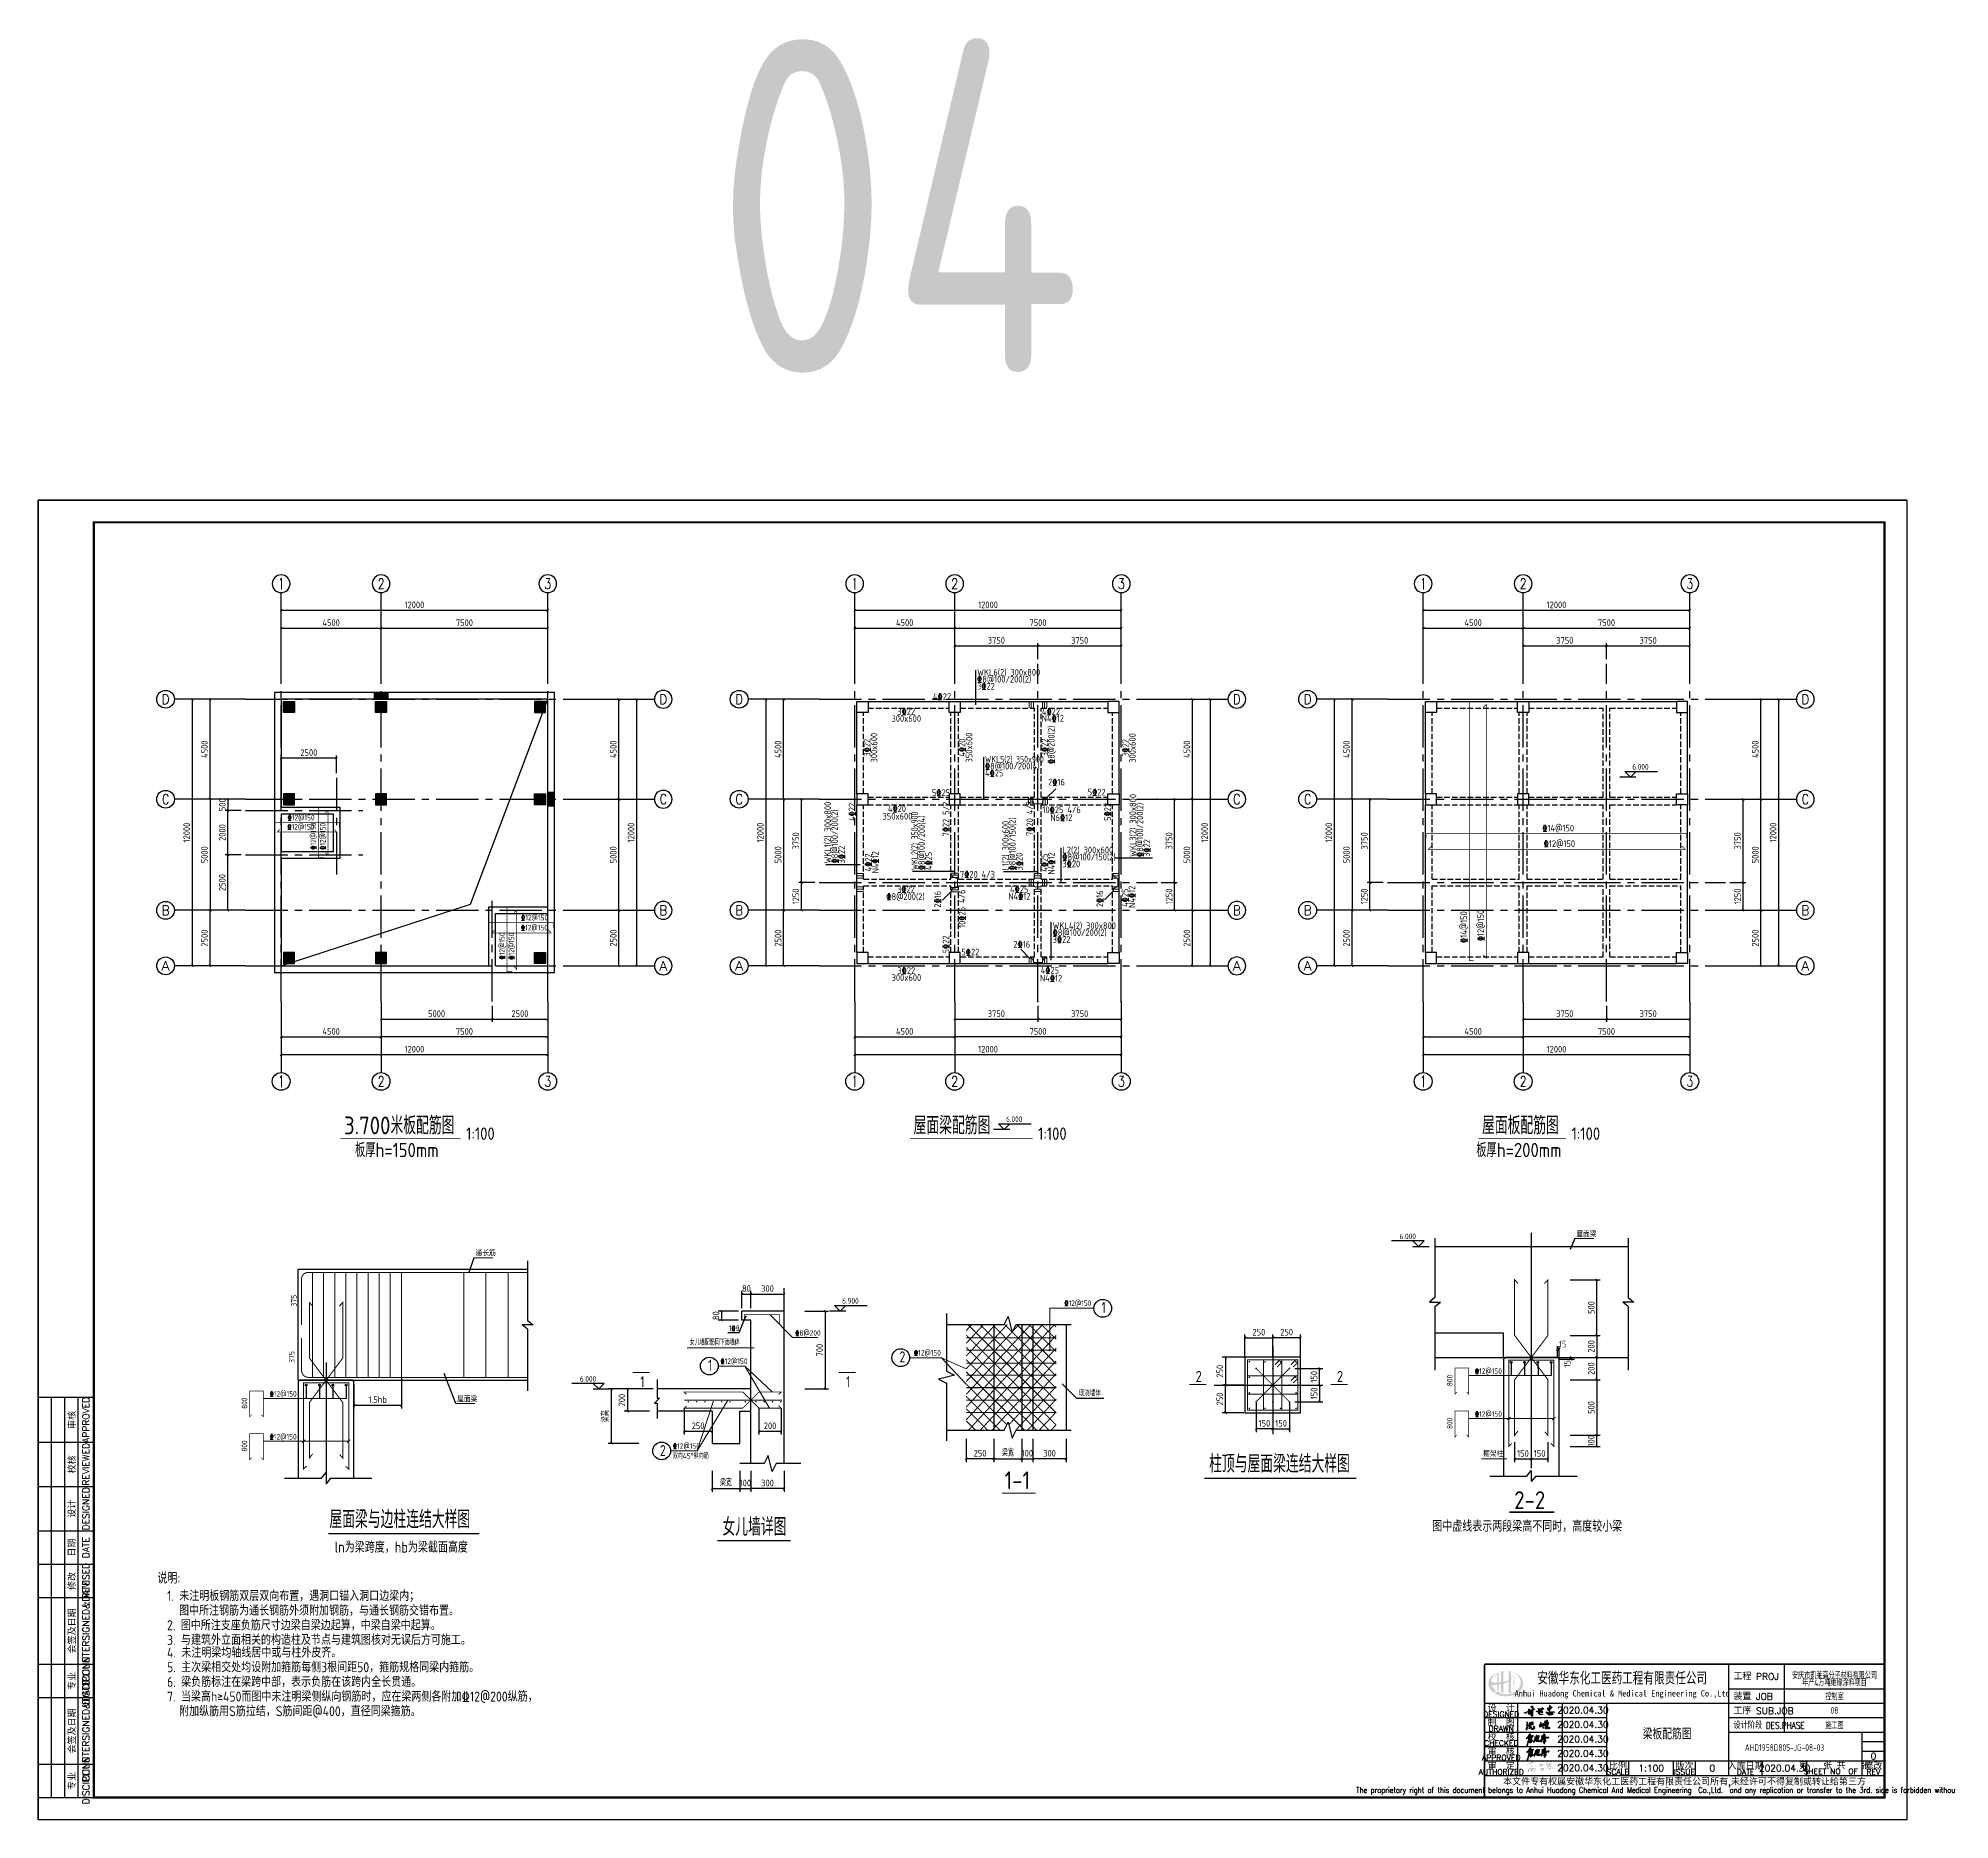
# Model space of a CAD drawing. Header units: millimetres. Extents: x 893615 to 897539, y 39650 to 40458.
# Drawn here: x 896678 to 897539, y 39650 to 40452 of the extents above; entities that cross this region are included whole.
import ezdxf
from ezdxf.enums import TextEntityAlignment as Align

# ---------------------------------------------------------------- set-up
doc = ezdxf.new("R2010")
doc.units = ezdxf.units.MM
doc.header["$LTSCALE"] = 1000
doc.header["$MEASUREMENT"] = 0
for name, pattern in [('3', [500, 300, -200]), ('CENTER', [50.8, 31.75, -6.35, 6.35, -6.35]), ('CENTER2', [28.575, 19.05, -3.175, 3.175, -3.175]), ('DASH', [0.35, 0.25, -0.1])]:
    doc.linetypes.add(name, pattern=pattern)
for name, color, linetype in [('21000', 7, 'Continuous'), ('AXIS', 3, 'Continuous'), ('AXIS_TEXT', 7, 'Continuous'), ('DIM', 7, 'Continuous'), ('DOTE', 1, 'Continuous'), ('HATCH', 8, 'Continuous'), ('lighting', 4, 'Continuous'), ('PUB_DIM', 3, 'Continuous'), ('PUB_TEXT', 7, 'Continuous'), ('REIN', 1, 'Continuous'), ('TEXT', 4, 'Continuous'), ('Thin', 7, 'Continuous'), ('WALL', 9, 'Continuous'), ('图名', 15, 'Continuous'), ('支座钢筋', 1, 'Continuous'), ('支座钢筋标注', 253, 'Continuous'), ('文字', 7, 'Continuous'), ('板上洞口', 4, 'Continuous'), ('板底钢筋', 24, 'Continuous'), ('板底钢筋标注', 253, 'Continuous'), ('柱', 2, 'Continuous'), ('柱__箍筋', 1, 'Continuous'), ('柱__纵筋', 1, 'Continuous'), ('梁', 4, 'Continuous'), ('梁__实线', 4, 'Continuous'), ('梁__虚线', 4, 'DASH'), ('梁原位标注', 7, 'Continuous'), ('梁原位标注竖向', 7, 'Continuous'), ('梁虚线', 134, '3'), ('梁集中标注', 2, 'Continuous'), ('梁集中标注竖向', 2, 'Continuous'), ('楼板正筋文字', 7, 'Continuous'), ('楼板正筋钢筋', 24, 'Continuous'), ('楼板负筋文字', 7, 'Continuous'), ('楼板负筋钢筋', 1, 'Continuous'), ('次梁吊筋', 1, 'Continuous'), ('次梁吊筋标注', 7, 'Continuous'), ('次梁箍筋', 1, 'Continuous'), ('次梁箍筋标注', 7, 'Continuous'), ('水平标注', 2, 'Continuous'), ('轴线', 1, 'CENTER'), ('轴线__尺寸数字', 253, 'Continuous'), ('钢筋线', 1, 'Continuous')]:
    doc.layers.add(name, color=color, linetype=linetype)
doc.styles.add('_TCH_AXIS', font='COMPLEX', dxfattribs={"bigfont": 'GBCBIG'})
doc.styles.add('COMPLEX', font='COMPLEX')
doc.styles.add('ECEC_TK', font='txt_l.shx', dxfattribs={"bigfont": 'hztxt_l.shx'})
doc.styles.add('ECEC_TQ', font='txt_l.shx', dxfattribs={"bigfont": 'hztxt_l.shx'})
doc.styles.add('ECEC_TQ_S', font='')
doc.styles.add('GBHZ', font='gbenor.shx', dxfattribs={"width": 0.9, "bigfont": 'gbcbig.shx'})
doc.styles.add('HZTXT', font='isocp.shx', dxfattribs={"bigfont": 'HZTXT.shx'})
doc.styles.get("Standard").update_dxf_attribs({"font": 'gbenor.shx', "bigfont": 'gbcbig.shx'})
doc.styles.add('TS', font='tssdeng.shx', dxfattribs={"width": 0.8, "height": 2.5, "bigfont": 'tssdchn.shx'})
doc.styles.add('TSSD_REIN', font='tssdeng.shx', dxfattribs={"width": 0.7, "bigfont": 'tssdchn.shx'})
doc.styles.get('ECEC_TQ_S').set_extended_font_data('SimSun')
doc.dimstyles.new('Y100', dxfattribs={"dimscale": 0, "dimtxt": 3, "dimasz": 0.01, "dimexe": 1.2, "dimexo": 2, "dimgap": 1, "dimtad": 1, "dimdec": 0, "dimlfac": 100, "dimzin": 0, "dimdsep": 46, "dimtxsty": 'GBHZ', "dimblk": 'DX', "dimcen": 0.09, "dimdle": 1, "dimclrd": 7, "dimclre": 7, "dimclrt": 7, "dimadec": 0, "dimazin": 0, "dimtfac": 1, "dimtdec": 0, "dimtix": 1, "dimtmove": 2, "dimatfit": 3, "dimldrblk": 'DX', "dimfxl": 0, "dimtolj": 1, "dimtzin": 0, "dimarcsym": 0})
doc.dimstyles.new('Y20', dxfattribs={"dimscale": 0, "dimtxt": 3, "dimasz": 0.01, "dimexe": 1.5, "dimexo": 0.03, "dimgap": 1, "dimtad": 1, "dimdec": 0, "dimlfac": 20, "dimzin": 0, "dimdsep": 46, "dimtxsty": 'GBHZ', "dimblk1": 'DX', "dimblk2": 'DX', "dimsah": 1, "dimcen": 0.09, "dimdle": 1, "dimadec": 0, "dimazin": 0, "dimtfac": 1, "dimtdec": 0, "dimtix": 1, "dimtmove": 2, "dimatfit": 3, "dimldrblk": 'DX', "dimfxl": 0, "dimtolj": 1, "dimtzin": 0, "dimarcsym": 0})

msp = doc.modelspace()

# ---------------------------------------------------------------- texts
for s, height, style, width, p in [('屋面梁', 2.5, 'HZTXT', 0.9, (897370.575, 39912.426)), ('通长筋', 2.5, 'HZTXT', 0.9, (896875.133, 39903.932)), ('屋面梁', 2.5, 'HZTXT', 0.9, (896866.852, 39838.203)), ('框架柱', 2.5, 'HZTXT', 0.9, (897328.63, 39813.549)), ('图中虚线表示两段梁高不同时，高度较小梁', 5, 'HZTXT', 0.9, (897305.75, 39779.812)), ('ln为梁跨度，hb为梁截面高度', 5, 'HZTXT', 0.9, (896811.731, 39770.391)), ('设计阶段 DES.PHASE', 3, 'ECEC_TQ', 0.8, (897441.298, 39691.145))]:
    msp.add_text(s, height=height, dxfattribs=dict(style=style, width=width)).set_placement(p)
at = {"style": 'HZTXT', "width": 0.9}
for p in [(896794.6, 39881.127), (896793.633, 39855.786)]:
    msp.add_text('375', height=2.5, rotation=90, dxfattribs=at).set_placement(p)
at = {"style": 'ECEC_TK'}
for s, p in [('APPROVED', (896699.798, 39830.145)), ('审核', (896693.298, 39830.145)), ('REVIEWED', (896699.798, 39810.145)), ('校核', (896693.298, 39810.145)), ('设计', (896693.298, 39790.145)), ('DESIGNED', (896699.798, 39790.145)), ('日期', (896693.298, 39772.645)), ('DATE', (896699.798, 39772.645)), ('修改', (896693.298, 39757.645)), ('REVISED', (896699.798, 39757.645)), ('COUNTERSIGNED&DATE', (896699.798, 39735.145)), ('会签及日期', (896693.298, 39735.145)), ('专业', (896693.298, 39712.645)), ('DISCIPLINE', (896699.798, 39712.645)), ('COUNTERSIGNED&DATE', (896699.798, 39690.145)), ('会签及日期', (896693.298, 39690.145)), ('DISCIPLINE', (896699.798, 39667.645)), ('专业', (896693.298, 39667.645))]:
    msp.add_text(s, height=3, rotation=90, dxfattribs=at).set_placement(p, align=Align.MIDDLE)
for s, height, style, p in [('说明:', 5, 'GBHZ', (896731.947, 39756.448)), ('1. 未注明板钢筋双层双向布置，遇洞口锚入洞口边梁内；', 4.5, 'GBHZ', (896736.279, 39748.666)), ('图中所注钢筋为通长钢筋外须附加钢筋，与通长钢筋交错布置。', 4.5, 'GBHZ', (896741.688, 39742.066)), ('2. 图中所注支座负筋尺寸边梁自梁边起算，中梁自梁中起算。', 4.5, 'GBHZ', (896736.279, 39735.466)), ('3. 与建筑外立面相关的构造柱及节点与建筑图核对无误后方可施工。', 4.5, 'GBHZ', (896736.279, 39728.866)), ('4. 未注明梁均轴线居中或与柱外皮齐。', 4.5, 'GBHZ', (896736.279, 39723.166)), ('5. 主次梁相交处均设附加箍筋每侧3根间距50，箍筋规格同梁内箍筋。', 4.5, 'GBHZ', (896736.279, 39716.566)), ('工程 PROJ', 3, 'ECEC_TQ', (897441.298, 39713.145)), ('7. 当梁高h≥450而图中未注明梁侧纵向钢筋时，应在梁两侧各附加%%13212@200纵筋，', 4.5, 'GBHZ', (896736.279, 39703.366)), ('6. 梁负筋标注在梁跨中部，表示负筋在该跨内全长贯通。', 4.5, 'GBHZ', (896736.279, 39709.966)), ('装置 JOB', 3, 'ECEC_TQ', (897441.298, 39704.145)), ('附加纵筋用S筋拉结，S筋间距@400，直径同梁箍筋。', 4.5, 'GBHZ', (896741.688, 39696.766)), ('工序 SUB.JOB', 3, 'ECEC_TQ', (897441.298, 39697.645))]:
    msp.add_text(s, height=height, dxfattribs=dict(style=style)).set_placement(p)
for s, height, style, width, p in [('安徽华东化工医药工程有限责任公司', 5, 'ECEC_TQ_S', 0.7, (897391.247, 39714.145)), ('Anhui Huadong Chemical & Medical Engineering Co.,Ltd', 2.8, 'ECEC_TQ_S', 0.85, (897391.247, 39706.645)), ('The proprietary right of this document belongs to Anhui Huadong Chemical And Medical Engineering  Co.,Ltd.  and any replication or transfer to the 3rd. side is forbidden without its permission. ', 2.5, 'ECEC_TQ', 0.72, (897419.298, 39663.145))]:
    msp.add_text(s, height=height, dxfattribs=dict(style=style, width=width)).set_placement(p, align=Align.MIDDLE)
at = {"style": 'ECEC_TQ'}
for s, height, p in [('DESIGNED', 2.5, (897336.798, 39697.645)), ('设  计', 3, (897336.798, 39700.645)), ('DRAWN', 2.5, (897336.798, 39691.145)), ('校  核', 3, (897336.798, 39687.645)), ('制  图', 3, (897336.798, 39694.145)), ('CHECKED', 2.5, (897336.798, 39684.645)), ('审  核', 3, (897336.798, 39681.145)), ('AUTHORIZED', 2.5, (897336.798, 39671.645)), ('APPROVED', 2.5, (897336.798, 39678.145)), ('审  定', 3, (897336.798, 39674.645)), ('SCALE', 2.5, (897389.298, 39671.645)), ('比例', 3, (897389.298, 39674.645)), ('ISSUE', 2.5, (897419.298, 39671.645)), ('版次', 3, (897419.298, 39674.645)), ('入库日期', 3, (897446.798, 39674.645)), ('DATE', 2.5, (897446.798, 39671.645)), ('第   张 共   张', 3, (897486.798, 39674.895)), ('SHEET NO  OF  ', 2.5, (897486.798, 39671.895)), ('修改', 3, (897504.298, 39674.645)), ('REV', 2.5, (897504.298, 39671.645)), ('本文件专有权属安徽华东化工医药工程有限责任公司所有,未经许可不得复制或转让给第三方', 3, (897419.298, 39667.145))]:
    msp.add_text(s, height=height, dxfattribs=at).set_placement(p, align=Align.MIDDLE)
for tag, text, p in [('2020.04.30', ' ', (897373.542, 39699.473)), ('2020.04.30', ' ', (897373.542, 39692.973)), ('2020.04.30', ' ', (897373.542, 39686.473)), ('2020.04.30', ' ', (897373.542, 39679.973)), ('2020.04.30', ' ', (897373.542, 39673.473)), ('1:100', '1:100', (897404.298, 39673.395)), ('0', '0', (897431.798, 39673.395)), ('2020.04.30', ' ', (897464.298, 39673.395)), ('0', '0', (897504.298, 39678.812))]:
    msp.add_attdef(tag, text=text, height=3, dxfattribs=at).set_placement(p, align=Align.MIDDLE)
at = {"layer": '21000', "width": 0.9}
for p in [(897324.909, 39850.842), (896782.443, 39840.608), (897324.909, 39831.537), (896782.443, 39821.302)]:
    msp.add_text('%%13212@150', height=2.5, dxfattribs=at).set_placement(p)
at = {"layer": 'AXIS', "style": 'TSSD_REIN', "width": 0.7}
for s, p in [('安庆市凯莱高分子材料有限公司', (897486.798, 39715.421)), ('年产4万吨绝缘涂料项目', (897486.798, 39712.19)), ('控制室', (897486.798, 39705.895)), ('08', (897486.798, 39699.395)), ('施工图', (897486.798, 39692.895)), ('AHD1958D805-JG-08-03', (897464.305, 39682.662))]:
    msp.add_text(s, height=3, dxfattribs=at).set_placement(p, align=Align.MIDDLE)
at = {"layer": 'PUB_TEXT', "style": 'TS', "width": 0.7}
msp.add_text('梁板配筋图', height=5, dxfattribs=at).set_placement((897411.463, 39689.06), align=Align.MIDDLE)
at = {"layer": 'TEXT', "color": 7, "style": 'HZTXT', "width": 0.9}
for p in [(897199.266, 39847.179), (897262.867, 39847.179)]:
    msp.add_text('2', height=5, dxfattribs=at).set_placement(p)
at = {"layer": '支座钢筋标注', "width": 0.9}
for p in [(896790.504, 40099.999), (896895.6, 40054.999)]:
    msp.add_text('%%13212@150', height=2.5, dxfattribs=at).set_placement(p)
for p in [(896803.379, 40086.772), (896888.298, 40037.339)]:
    msp.add_text('%%13212@150', height=2.5, rotation=90, dxfattribs=at).set_placement(p)
at = {"layer": '文字', "color": 6, "style": 'GBHZ'}
for s, height, p in [('3.700米板配筋图', 8, (896815.917, 39958.694)), ('屋面梁配筋图', 8, (897072.28, 39958.694)), ('屋面板配筋图', 8, (897328.153, 39958.694)), ('1:100', 5.6, (896870.886, 39956.178)), ('1:100', 5.6, (897128.315, 39956.178)), ('1:100', 5.6, (897368.445, 39956.178)), ('板厚h=150mm', 6.4, (896820.888, 39948.406)), ('板厚h=200mm', 6.4, (897325.556, 39948.406)), ('柱顶与屋面梁连结大样图', 8, (897205.304, 39806.362)), ('1-1', 8, (897113.262, 39798.969)), ('2-2', 8, (897342.653, 39790.025)), ('屋面梁与边柱连结大样图', 8, (896809.364, 39781.368)), ('女儿墙详图', 8, (896986.246, 39777.982))]:
    msp.add_text(s, height=height, dxfattribs=at).set_placement(p)
at = {"layer": '板底钢筋标注', "width": 0.9}
for p in [(896790.418, 40095.854), (896895.513, 40050.436)]:
    msp.add_text('%%13212@150', height=2.5, dxfattribs=at).set_placement(p)
for p in [(896807.613, 40086.685), (896892.533, 40037.253)]:
    msp.add_text('%%13212@150', height=2.5, rotation=90, dxfattribs=at).set_placement(p)
at = {"layer": '梁原位标注', "style": 'GBHZ', "width": 0.9}
for s, p in [('4%%13222', (897081.025, 40154.211)), ('300x600', (897062.337, 40144.336)), ('N4%%13212', (897129.972, 40144.399)), ('5%%13222', (897150.67, 40111.211)), ('350x600', (897058.295, 40100.36)), ('4%%13220', (897060.721, 40103.753)), ('10%%13225 4/6', (897130.29, 40103.27)), ('N6%%13212', (897133.85, 40099.739)), ('7%%13220 4/3', (897093.15, 40074.211)), ('3%%13222', (897064.837, 40067.461)), ('%%1328@200(2)', (897060.059, 40064.168)), ('N4%%13212', (897114.905, 40064.336)), ('4%%13225', (897129.507, 40031.004)), ('300x600', (897062.394, 40027.749)), ('N4%%13212', (897129.17, 40027.491))]:
    msp.add_text(s, height=3, dxfattribs=at).set_placement(p)
at = {"layer": '梁原位标注', "color": 1, "style": 'GBHZ', "width": 0.9}
for s, p in [('3%%13222', (897064.962, 40147.461)), ('4%%13222', (897130.046, 40147.461)), ('5%%13225', (897080.546, 40110.975)), ('4%%13225', (897115.737, 40067.511)), ('5%%13222', (897093.765, 40039.211)), ('3%%13222', (897065.019, 40030.874))]:
    msp.add_text(s, height=3, dxfattribs=at).set_placement(p)
at = {"layer": '梁原位标注', "style": 'GBHZ', "width": 0.9}
msp.add_text('%%1328@200(2)', height=3, rotation=90, dxfattribs=at).set_placement((897135.766, 40125.397))
at = {"layer": '梁原位标注竖向', "style": 'GBHZ', "width": 0.9}
for s, rotation, p in [('300x600', 90.000002, (897055.962, 40126.061)), ('350x600', 90, (897098.786, 40126.061)), ('300x600', 90, (897172.296, 40125.94)), ('4%%13220', 90, (897095.587, 40128.686)), ('3%%13222', 90, (897132.837, 40128.811)), ('4%%13222', 90.000002, (897046.087, 40099.749)), ('7%%13222 5/2', 90, (897088.337, 40092.749)), ('7%%13220 4/3', 90, (897126.087, 40092.993)), ('4%%13222', 90, (897053.407, 40076.993)), ('N4%%13212', 90.000007, (897056.532, 40076.118)), ('4%%13225', 90, (897132.687, 40076.863)), ('N4%%13212', 90, (897135.812, 40075.611)), ('4%%13225', 90, (897169.002, 40061.061)), ('N4%%13212', 90, (897172.064, 40060.601)), ('10%%13225 4/6', 90, (897095.587, 40051.602)), ('5%%13222', 90, (897088.337, 40040.124))]:
    msp.add_text(s, height=3, rotation=rotation, dxfattribs=at).set_placement(p)
at = {"layer": '梁原位标注竖向', "color": 1, "style": 'GBHZ', "width": 0.9}
for s, rotation, p in [('3%%13222', 90.000004, (897052.837, 40128.686)), ('3%%13222', 90, (897169.171, 40128.565)), ('5%%13222', 90, (897161.087, 40099.749))]:
    msp.add_text(s, height=3, rotation=rotation, dxfattribs=at).set_placement(p)
at = {"layer": '梁集中标注', "style": 'GBHZ'}
for s, height, width, p in [('04', 150, 0.9, (896982.801, 40301.565)), ('WKL6(2) 300x800', 3, 0.9, (897100.876, 40165.149)), ('%%1328@100/200(2)', 3, 0.9, (897100.876, 40162.024)), ('WKL5(2) 350x900', 3, 0.8, (897104.449, 40126.024)), ('%%1328@100/200(4)', 3, 0.9, (897104.449, 40122.899)), ('L2(2) 300x600', 3, 0.9, (897139.275, 40085.149)), ('%%1328@100/150(2)', 3, 0.9, (897139.275, 40082.024)), ('3%%13220', 3, 0.9, (897139.275, 40078.899)), ('WKL4(2) 300x800', 3, 0.9, (897134.876, 40051.098)), ('%%1328@100/200(2)', 3, 0.9, (897134.876, 40047.973))]:
    msp.add_text(s, height=height, dxfattribs=dict(at, width=width)).set_placement(p)
at = {"layer": '梁集中标注', "color": 1, "style": 'GBHZ', "width": 0.9}
for s, p in [('3%%13222', (897100.876, 40158.899)), ('4%%13225', (897104.449, 40119.774)), ('3%%13222', (897134.876, 40044.848))]:
    msp.add_text(s, height=3, dxfattribs=at).set_placement(p)
at = {"layer": '梁集中标注竖向', "style": 'GBHZ'}
for s, rotation, width, p in [('WKL1(2) 300x800', 90.000002, 0.9, (897035.15, 40080.607)), ('WKL3(2) 300x800', 90, 0.9, (897172.516, 40083.543)), ('%%1328@100/200(2)', 90, 0.9, (897175.641, 40083.543)), ('%%1328@100/200(2)', 90.000002, 0.9, (897038.275, 40080.607)), ('WKL2(2) 350x900', 90, 0.8, (897074.275, 40077.6)), ('%%1328@100/200(4)', 90, 0.9, (897077.4, 40077.6)), ('L1(2) 300x600', 90, 0.9, (897115.15, 40077.43)), ('%%1328@100/150(2)', 90, 0.9, (897118.275, 40077.43)), ('3%%13220', 90, 0.9, (897121.4, 40077.43))]:
    msp.add_text(s, height=3, rotation=rotation, dxfattribs=dict(at, width=width)).set_placement(p)
at = {"layer": '梁集中标注竖向', "color": 1, "style": 'GBHZ', "width": 0.9}
for s, p in [('3%%13222', (897041.4, 40080.607)), ('3%%13222', (897178.766, 40083.543)), ('4%%13225', (897080.525, 40077.6))]:
    msp.add_text(s, height=3, rotation=90, dxfattribs=at).set_placement(p)
at = {"layer": '楼板正筋文字', "style": 'GBHZ', "width": 0.9}
for s, p in [('%%13214@150', (897355.284, 40095.006)), ('%%13212@150', (897355.906, 40088.027))]:
    msp.add_text(s, height=3, dxfattribs=at).set_placement(p)
at = {"layer": '楼板负筋文字', "style": 'GBHZ', "width": 0.9}
for s, p in [('%%13214@150', (897321.394, 40044.825)), ('%%13212@150', (897329.056, 40045.6))]:
    msp.add_text(s, height=3, rotation=90.000026, dxfattribs=at).set_placement(p)
at = {"layer": '次梁吊筋标注', "style": 'GBHZ', "width": 0.9}
for p in [(897132.834, 40115.711), (897117.212, 40042.711)]:
    msp.add_text('2%%13216', height=3, dxfattribs=at).set_placement(p)
for p in [(897084.587, 40060.686), (897157.587, 40060.936)]:
    msp.add_text('2%%13216', height=3, rotation=90, dxfattribs=at).set_placement(p)
at = {"layer": '水平标注', "width": 0.9}
for s, height, p in [('6.000', 2.5, (897395.774, 40122.857)), ('6.000', 2.5, (897113.921, 39964.257)), ('6.000', 2.5, (897291.036, 39911.49)), ('6.900', 2.5, (897040.104, 39882.45)), ('%%13212@150', 2.5, (897140.145, 39881.457)), ('1', 5, (897156.888, 39878.218)), ('1%%1328', 2.5, (896989.07, 39870.161)), ('%%1328@200', 2.5, (897018.974, 39868.016)), ('女儿墙配筋同下面墙体', 2.5, (896971.524, 39863.787)), ('%%13212@150', 2.5, (897072.411, 39859.092)), ('1', 5, (896979.8, 39852.213)), ('%%13212@150', 2.5, (896985.351, 39855.314)), ('2', 5, (897065.965, 39855.99)), ('6.000', 2.5, (896922.084, 39847.332)), ('1', 5, (896949.282, 39844.82)), ('1', 5, (897041.908, 39844.82)), ('2', 5, (896958.124, 39813.841)), ('%%13212@150', 2.5, (896963.913, 39817.121)), ('双向45°斜向筋', 2.5, (896963.913, 39812.689))]:
    msp.add_text(s, height=height, dxfattribs=at).set_placement(p)
for p in [(897314.855, 39845.344), (896772.389, 39835.109), (897314.855, 39826.038), (896772.389, 39815.803)]:
    msp.add_text('800', height=2.5, rotation=90, dxfattribs=at).set_placement(p)
at = {"layer": '水平标注', "insert": (897151.605, 39842.069), "char_height": 2.5, "attachment_point": 5}
msp.add_mtext('现浇墙体', dxfattribs=at)

# ---------------------------------------------------------------- blocks, each defined once
blk = doc.blocks.new('DX')
at = {"color": 0, "linetype": 'ByBlock', "const_width": 40}
blk.add_lwpolyline([(-54, -51), (46, 49)], dxfattribs=at)
blk = doc.blocks.new('*D98')
at = {"layer": 'AXIS', "color": 0, "lineweight": -2, "transparency": 16777216}
for p, q in [((897243.9, 39853.3), (897256.54, 39853.3)), ((897255.04, 39845.81), (897255.04, 39853.29)), ((897248.45, 39845.8), (897256.54, 39845.8))]:
    blk.add_line(p, q, dxfattribs=at)
at = {"layer": 'Defpoints', "color": 0, "transparency": 16777216}
for p in [(897243.87, 39853.3), (897255.04, 39853.3), (897248.42, 39845.8)]:
    blk.add_point(p, dxfattribs=at)
at = {"layer": 'AXIS', "color": 0, "lineweight": -2, "transparency": 16777216, "xscale": 0.01, "yscale": 0.01, "zscale": 0.01}
for p, rotation in [((897255.04, 39853.3), 90), ((897255.04, 39845.8), 270)]:
    blk.add_blockref('DX', p, dxfattribs=dict(at, rotation=rotation))
at = {"layer": 'AXIS', "color": 0, "transparency": 16777216, "insert": (897252.54, 39849.55), "char_height": 3, "attachment_point": 5, "rotation": 90, "style": 'GBHZ'}
blk.add_mtext('\\A1;150', dxfattribs=at)
blk = doc.blocks.new('*D99')
at = {"layer": 'AXIS', "color": 0, "lineweight": -2, "transparency": 16777216}
for p, q in [((897248.45, 39845.8), (897256.54, 39845.8)), ((897255.04, 39845.79), (897255.04, 39838.31)), ((897243.86, 39838.3), (897256.54, 39838.3))]:
    blk.add_line(p, q, dxfattribs=at)
at = {"layer": 'Defpoints', "color": 0, "transparency": 16777216}
for p in [(897248.42, 39845.8), (897243.83, 39838.3), (897255.04, 39838.3)]:
    blk.add_point(p, dxfattribs=at)
at = {"layer": 'AXIS', "color": 0, "lineweight": -2, "transparency": 16777216, "xscale": 0.01, "yscale": 0.01, "zscale": 0.01}
for p, rotation in [((897255.04, 39845.8), 90), ((897255.04, 39838.3), 270)]:
    blk.add_blockref('DX', p, dxfattribs=dict(at, rotation=rotation))
at = {"layer": 'AXIS', "color": 0, "transparency": 16777216, "insert": (897252.54, 39842.05), "char_height": 3, "attachment_point": 5, "rotation": 90, "style": 'GBHZ'}
blk.add_mtext('\\A1;150', dxfattribs=at)
blk = doc.blocks.new('*D95')
at = {"layer": 'AXIS', "color": 0, "lineweight": -2, "transparency": 16777216}
for p, q in [((897120.97, 39821.54), (897120.97, 39811.14)), ((897125.97, 39821.54), (897125.97, 39811.14)), ((897120.96, 39812.64), (897120.95, 39812.64)), ((897120.97, 39812.64), (897125.97, 39812.64)), ((897125.98, 39812.64), (897125.99, 39812.64))]:
    blk.add_line(p, q, dxfattribs=at)
at = {"layer": 'Defpoints', "color": 0, "transparency": 16777216}
for p in [(897120.97, 39821.57), (897125.97, 39821.57), (897125.97, 39812.64)]:
    blk.add_point(p, dxfattribs=at)
at = {"layer": 'AXIS', "color": 0, "lineweight": -2, "transparency": 16777216, "xscale": 0.01, "yscale": 0.01, "zscale": 0.01}
blk.add_blockref('DX', (897120.97, 39812.64), dxfattribs=at)
at = {"layer": 'AXIS', "color": 0, "lineweight": -2, "transparency": 16777216, "xscale": 0.01, "yscale": 0.01, "zscale": 0.01, "rotation": 180}
blk.add_blockref('DX', (897125.97, 39812.64), dxfattribs=at)
at = {"layer": 'AXIS', "color": 0, "transparency": 16777216, "insert": (897123.47, 39815.14), "char_height": 3, "attachment_point": 5, "style": 'GBHZ'}
blk.add_mtext('\\A1;100', dxfattribs=at)
blk = doc.blocks.new('*D96')
at = {"layer": 'AXIS', "color": 0, "lineweight": -2, "transparency": 16777216}
for p, q in [((897108.47, 39821.54), (897108.47, 39811.14)), ((897120.97, 39821.54), (897120.97, 39811.14)), ((897108.48, 39812.64), (897120.96, 39812.64))]:
    blk.add_line(p, q, dxfattribs=at)
at = {"layer": 'Defpoints', "color": 0, "transparency": 16777216}
for p in [(897108.47, 39821.57), (897120.97, 39821.57), (897120.97, 39812.64)]:
    blk.add_point(p, dxfattribs=at)
at = {"layer": 'AXIS', "color": 0, "lineweight": -2, "transparency": 16777216, "xscale": 0.01, "yscale": 0.01, "zscale": 0.01, "rotation": 180}
blk.add_blockref('DX', (897108.47, 39812.64), dxfattribs=at)
at = {"layer": 'AXIS', "color": 0, "lineweight": -2, "transparency": 16777216, "xscale": 0.01, "yscale": 0.01, "zscale": 0.01}
blk.add_blockref('DX', (897120.97, 39812.64), dxfattribs=at)
at = {"layer": 'AXIS', "color": 0, "transparency": 16777216, "insert": (897114.72, 39815.24), "char_height": 3, "attachment_point": 5, "style": 'GBHZ'}
blk.add_mtext('\\A1;梁宽', dxfattribs=at)
blk = doc.blocks.new('*D97')
at = {"layer": 'AXIS', "color": 0, "lineweight": -2, "transparency": 16777216}
for p, q in [((897125.97, 39821.54), (897125.97, 39811.14)), ((897140.97, 39821.54), (897140.97, 39811.14)), ((897140.96, 39812.64), (897125.98, 39812.64))]:
    blk.add_line(p, q, dxfattribs=at)
at = {"layer": 'Defpoints', "color": 0, "transparency": 16777216}
for p in [(897125.97, 39821.57), (897140.97, 39821.57), (897125.97, 39812.64)]:
    blk.add_point(p, dxfattribs=at)
at = {"layer": 'AXIS', "color": 0, "lineweight": -2, "transparency": 16777216, "xscale": 0.01, "yscale": 0.01, "zscale": 0.01, "rotation": 180}
blk.add_blockref('DX', (897125.97, 39812.64), dxfattribs=at)
at = {"layer": 'AXIS', "color": 0, "lineweight": -2, "transparency": 16777216, "xscale": 0.01, "yscale": 0.01, "zscale": 0.01}
blk.add_blockref('DX', (897140.97, 39812.64), dxfattribs=at)
at = {"layer": 'AXIS', "color": 0, "transparency": 16777216, "insert": (897133.47, 39815.14), "char_height": 3, "attachment_point": 5, "style": 'GBHZ'}
blk.add_mtext('\\A1;300', dxfattribs=at)
blk = doc.blocks.new('*D79')
at = {"layer": 'AXIS', "color": 0, "lineweight": -2, "transparency": 16777216}
for p, q in [((897220.97, 39845.8), (897211.13, 39845.8)), ((897212.63, 39833.31), (897212.63, 39845.79)), ((897220.97, 39833.3), (897211.13, 39833.3))]:
    blk.add_line(p, q, dxfattribs=at)
at = {"layer": 'Defpoints', "color": 0, "transparency": 16777216}
for p in [(897212.63, 39845.8), (897221, 39845.8), (897221, 39833.3)]:
    blk.add_point(p, dxfattribs=at)
at = {"layer": 'AXIS', "color": 0, "lineweight": -2, "transparency": 16777216, "xscale": 0.01, "yscale": 0.01, "zscale": 0.01}
for p, rotation in [((897212.63, 39845.8), 90), ((897212.63, 39833.3), 270)]:
    blk.add_blockref('DX', p, dxfattribs=dict(at, rotation=rotation))
at = {"layer": 'AXIS', "color": 0, "transparency": 16777216, "insert": (897210.13, 39839.55), "char_height": 3, "attachment_point": 5, "rotation": 90, "style": 'GBHZ'}
blk.add_mtext('\\A1;250', dxfattribs=at)
blk = doc.blocks.new('*D80')
at = {"layer": 'AXIS', "color": 0, "lineweight": -2, "transparency": 16777216}
for p, q in [((897220.97, 39858.3), (897211.13, 39858.3)), ((897212.63, 39858.29), (897212.63, 39845.81)), ((897220.97, 39845.8), (897211.13, 39845.8))]:
    blk.add_line(p, q, dxfattribs=at)
at = {"layer": 'Defpoints', "color": 0, "transparency": 16777216}
for p in [(897221, 39858.3), (897212.63, 39845.8), (897221, 39845.8)]:
    blk.add_point(p, dxfattribs=at)
at = {"layer": 'AXIS', "color": 0, "lineweight": -2, "transparency": 16777216, "xscale": 0.01, "yscale": 0.01, "zscale": 0.01}
for p, rotation in [((897212.63, 39858.3), 90), ((897212.63, 39845.8), 270)]:
    blk.add_blockref('DX', p, dxfattribs=dict(at, rotation=rotation))
at = {"layer": 'AXIS', "color": 0, "transparency": 16777216, "insert": (897210.13, 39852.05), "char_height": 3, "attachment_point": 5, "rotation": 90, "style": 'GBHZ'}
blk.add_mtext('\\A1;250', dxfattribs=at)
blk = doc.blocks.new('*D81')
at = {"layer": 'AXIS', "color": 0, "lineweight": -2, "transparency": 16777216}
for p, q in [((897221.45, 39858.28), (897221.45, 39868.62)), ((897221.46, 39867.12), (897233.94, 39867.12)), ((897233.95, 39858.28), (897233.95, 39868.62))]:
    blk.add_line(p, q, dxfattribs=at)
at = {"layer": 'Defpoints', "color": 0, "transparency": 16777216}
for p in [(897233.95, 39867.12), (897221.45, 39858.25), (897233.95, 39858.25)]:
    blk.add_point(p, dxfattribs=at)
at = {"layer": 'AXIS', "color": 0, "lineweight": -2, "transparency": 16777216, "xscale": 0.01, "yscale": 0.01, "zscale": 0.01, "rotation": 180}
blk.add_blockref('DX', (897221.45, 39867.12), dxfattribs=at)
at = {"layer": 'AXIS', "color": 0, "lineweight": -2, "transparency": 16777216, "xscale": 0.01, "yscale": 0.01, "zscale": 0.01}
blk.add_blockref('DX', (897233.95, 39867.12), dxfattribs=at)
at = {"layer": 'AXIS', "color": 0, "transparency": 16777216, "insert": (897227.7, 39869.62), "char_height": 3, "attachment_point": 5, "style": 'GBHZ'}
blk.add_mtext('\\A1;250', dxfattribs=at)
blk = doc.blocks.new('*D82')
at = {"layer": 'AXIS', "color": 0, "lineweight": -2, "transparency": 16777216}
for p, q in [((897233.95, 39858.28), (897233.95, 39868.62)), ((897246.44, 39867.12), (897233.96, 39867.12)), ((897246.45, 39858.28), (897246.45, 39868.62))]:
    blk.add_line(p, q, dxfattribs=at)
at = {"layer": 'Defpoints', "color": 0, "transparency": 16777216}
for p in [(897233.95, 39867.12), (897233.95, 39858.25), (897246.45, 39858.25)]:
    blk.add_point(p, dxfattribs=at)
at = {"layer": 'AXIS', "color": 0, "lineweight": -2, "transparency": 16777216, "xscale": 0.01, "yscale": 0.01, "zscale": 0.01, "rotation": 180}
blk.add_blockref('DX', (897233.95, 39867.12), dxfattribs=at)
at = {"layer": 'AXIS', "color": 0, "lineweight": -2, "transparency": 16777216, "xscale": 0.01, "yscale": 0.01, "zscale": 0.01}
blk.add_blockref('DX', (897246.45, 39867.12), dxfattribs=at)
at = {"layer": 'AXIS', "color": 0, "transparency": 16777216, "insert": (897240.2, 39869.62), "char_height": 3, "attachment_point": 5, "style": 'GBHZ'}
blk.add_mtext('\\A1;250', dxfattribs=at)
blk = doc.blocks.new('*D83')
at = {"layer": 'AXIS', "color": 0, "lineweight": -2, "transparency": 16777216}
for p, q in [((897226.45, 39837.88), (897226.45, 39824.62)), ((897233.95, 39832.72), (897233.95, 39824.62)), ((897233.94, 39826.12), (897226.46, 39826.12))]:
    blk.add_line(p, q, dxfattribs=at)
at = {"layer": 'Defpoints', "color": 0, "transparency": 16777216}
for p in [(897226.45, 39837.91), (897233.95, 39832.75), (897226.45, 39826.12)]:
    blk.add_point(p, dxfattribs=at)
at = {"layer": 'AXIS', "color": 0, "lineweight": -2, "transparency": 16777216, "xscale": 0.01, "yscale": 0.01, "zscale": 0.01, "rotation": 180}
blk.add_blockref('DX', (897226.45, 39826.12), dxfattribs=at)
at = {"layer": 'AXIS', "color": 0, "lineweight": -2, "transparency": 16777216, "xscale": 0.01, "yscale": 0.01, "zscale": 0.01}
blk.add_blockref('DX', (897233.95, 39826.12), dxfattribs=at)
at = {"layer": 'AXIS', "color": 0, "transparency": 16777216, "insert": (897230.2, 39828.62), "char_height": 3, "attachment_point": 5, "style": 'GBHZ'}
blk.add_mtext('\\A1;150', dxfattribs=at)
blk = doc.blocks.new('*D84')
at = {"layer": 'AXIS', "color": 0, "lineweight": -2, "transparency": 16777216}
for p, q in [((897241.45, 39837.97), (897241.45, 39824.62)), ((897233.95, 39832.72), (897233.95, 39824.62)), ((897233.96, 39826.12), (897241.44, 39826.12))]:
    blk.add_line(p, q, dxfattribs=at)
at = {"layer": 'Defpoints', "color": 0, "transparency": 16777216}
for p in [(897241.45, 39838), (897233.95, 39832.75), (897241.45, 39826.12)]:
    blk.add_point(p, dxfattribs=at)
at = {"layer": 'AXIS', "color": 0, "lineweight": -2, "transparency": 16777216, "xscale": 0.01, "yscale": 0.01, "zscale": 0.01, "rotation": 180}
blk.add_blockref('DX', (897233.95, 39826.12), dxfattribs=at)
at = {"layer": 'AXIS', "color": 0, "lineweight": -2, "transparency": 16777216, "xscale": 0.01, "yscale": 0.01, "zscale": 0.01}
blk.add_blockref('DX', (897241.45, 39826.12), dxfattribs=at)
at = {"layer": 'AXIS', "color": 0, "transparency": 16777216, "insert": (897237.7, 39828.62), "char_height": 3, "attachment_point": 5, "style": 'GBHZ'}
blk.add_mtext('\\A1;150', dxfattribs=at)
blk = doc.blocks.new('*D85')
at = {"layer": 'AXIS', "color": 0, "lineweight": -2, "transparency": 16777216}
for p, q in [((897367.78, 39858.21), (897381.3, 39858.21)), ((897379.8, 39848.22), (897379.8, 39858.2)), ((897367.78, 39848.21), (897381.3, 39848.21))]:
    blk.add_line(p, q, dxfattribs=at)
at = {"layer": 'Defpoints', "color": 0, "transparency": 16777216}
for p in [(897367.75, 39858.21), (897379.8, 39858.21), (897367.75, 39848.21)]:
    blk.add_point(p, dxfattribs=at)
at = {"layer": 'AXIS', "color": 0, "lineweight": -2, "transparency": 16777216, "xscale": 0.01, "yscale": 0.01, "zscale": 0.01}
for p, rotation in [((897379.8, 39858.21), 90), ((897379.8, 39848.21), 270)]:
    blk.add_blockref('DX', p, dxfattribs=dict(at, rotation=rotation))
at = {"layer": 'AXIS', "color": 0, "transparency": 16777216, "insert": (897377.3, 39853.21), "char_height": 3, "attachment_point": 5, "rotation": 90, "style": 'GBHZ'}
blk.add_mtext('\\A1;200', dxfattribs=at)
blk = doc.blocks.new('*D86')
at = {"layer": 'AXIS', "color": 0, "lineweight": -2, "transparency": 16777216}
for p, q in [((897367.78, 39868.2), (897381.3, 39868.2)), ((897379.8, 39868.19), (897379.8, 39858.22)), ((897367.78, 39858.21), (897381.3, 39858.21))]:
    blk.add_line(p, q, dxfattribs=at)
at = {"layer": 'Defpoints', "color": 0, "transparency": 16777216}
for p in [(897367.75, 39868.2), (897367.75, 39858.21), (897379.8, 39858.21)]:
    blk.add_point(p, dxfattribs=at)
at = {"layer": 'AXIS', "color": 0, "lineweight": -2, "transparency": 16777216, "xscale": 0.01, "yscale": 0.01, "zscale": 0.01}
for p, rotation in [((897379.8, 39868.2), 90), ((897379.8, 39858.21), 270)]:
    blk.add_blockref('DX', p, dxfattribs=dict(at, rotation=rotation))
at = {"layer": 'AXIS', "color": 0, "transparency": 16777216, "insert": (897377.3, 39863.2), "char_height": 3, "attachment_point": 5, "rotation": 90, "style": 'GBHZ'}
blk.add_mtext('\\A1;200', dxfattribs=at)
blk = doc.blocks.new('*D87')
at = {"layer": 'AXIS', "color": 0, "lineweight": -2, "transparency": 16777216}
for p, q in [((897367.78, 39848.21), (897381.3, 39848.21)), ((897379.8, 39848.2), (897379.8, 39823.22)), ((897367.78, 39823.21), (897381.3, 39823.21))]:
    blk.add_line(p, q, dxfattribs=at)
at = {"layer": 'Defpoints', "color": 0, "transparency": 16777216}
for p in [(897367.75, 39848.21), (897367.75, 39823.21), (897379.8, 39823.21)]:
    blk.add_point(p, dxfattribs=at)
at = {"layer": 'AXIS', "color": 0, "lineweight": -2, "transparency": 16777216, "xscale": 0.01, "yscale": 0.01, "zscale": 0.01}
for p, rotation in [((897379.8, 39848.21), 90), ((897379.8, 39823.21), 270)]:
    blk.add_blockref('DX', p, dxfattribs=dict(at, rotation=rotation))
at = {"layer": 'AXIS', "color": 0, "transparency": 16777216, "insert": (897377.3, 39835.71), "char_height": 3, "attachment_point": 5, "rotation": 90, "style": 'GBHZ'}
blk.add_mtext('\\A1;500', dxfattribs=at)
blk = doc.blocks.new('*D88')
at = {"layer": 'AXIS', "color": 0, "lineweight": -2, "transparency": 16777216}
for p, q in [((897367.78, 39893.2), (897381.3, 39893.2)), ((897379.8, 39868.21), (897379.8, 39893.19)), ((897367.78, 39868.2), (897381.3, 39868.2))]:
    blk.add_line(p, q, dxfattribs=at)
at = {"layer": 'Defpoints', "color": 0, "transparency": 16777216}
for p in [(897367.75, 39893.2), (897379.8, 39893.2), (897367.75, 39868.2)]:
    blk.add_point(p, dxfattribs=at)
at = {"layer": 'AXIS', "color": 0, "lineweight": -2, "transparency": 16777216, "xscale": 0.01, "yscale": 0.01, "zscale": 0.01}
for p, rotation in [((897379.8, 39893.2), 90), ((897379.8, 39868.2), 270)]:
    blk.add_blockref('DX', p, dxfattribs=dict(at, rotation=rotation))
at = {"layer": 'AXIS', "color": 0, "transparency": 16777216, "insert": (897377.3, 39880.7), "char_height": 3, "attachment_point": 5, "rotation": 90, "style": 'GBHZ'}
blk.add_mtext('\\A1;500', dxfattribs=at)
blk = doc.blocks.new('*D89')
at = {"layer": 'AXIS', "color": 0, "lineweight": -2, "transparency": 16777216}
for p, q in [((897362.1, 39858.21), (897369.79, 39858.21)), ((897362.85, 39857.46), (897369.79, 39857.46)), ((897368.29, 39858.22), (897368.29, 39858.23)), ((897368.29, 39857.46), (897368.29, 39858.21)), ((897368.29, 39857.45), (897368.29, 39857.44))]:
    blk.add_line(p, q, dxfattribs=at)
at = {"layer": 'Defpoints', "color": 0, "transparency": 16777216}
for p in [(897362.07, 39858.21), (897362.82, 39857.46), (897368.29, 39858.21)]:
    blk.add_point(p, dxfattribs=at)
at = {"layer": 'AXIS', "color": 0, "lineweight": -2, "transparency": 16777216, "xscale": 0.01, "yscale": 0.01, "zscale": 0.01}
for p, rotation in [((897368.29, 39858.21), 270), ((897368.29, 39857.46), 90)]:
    blk.add_blockref('DX', p, dxfattribs=dict(at, rotation=rotation))
at = {"layer": 'AXIS', "color": 0, "transparency": 16777216, "insert": (897366.47, 39855.4), "char_height": 3, "attachment_point": 5, "rotation": 90, "style": 'GBHZ'}
blk.add_mtext('\\A1;15', dxfattribs=at)
blk = doc.blocks.new('*D90')
at = {"layer": 'AXIS', "color": 0, "lineweight": -2, "transparency": 16777216}
for p, q in [((897362.06, 39861.83), (897362.05, 39861.83)), ((897362.07, 39858.24), (897362.07, 39863.33)), ((897362.07, 39861.83), (897362.82, 39861.83)), ((897362.82, 39857.49), (897362.82, 39863.33)), ((897362.83, 39861.83), (897362.84, 39861.83))]:
    blk.add_line(p, q, dxfattribs=at)
at = {"layer": 'Defpoints', "color": 0, "transparency": 16777216}
for p in [(897362.82, 39861.83), (897362.07, 39858.21), (897362.82, 39857.46)]:
    blk.add_point(p, dxfattribs=at)
at = {"layer": 'AXIS', "color": 0, "lineweight": -2, "transparency": 16777216, "xscale": 0.01, "yscale": 0.01, "zscale": 0.01}
blk.add_blockref('DX', (897362.07, 39861.83), dxfattribs=at)
at = {"layer": 'AXIS', "color": 0, "lineweight": -2, "transparency": 16777216, "xscale": 0.01, "yscale": 0.01, "zscale": 0.01, "rotation": 180}
blk.add_blockref('DX', (897362.82, 39861.83), dxfattribs=at)
at = {"layer": 'AXIS', "color": 0, "transparency": 16777216, "insert": (897364.43, 39864.23), "char_height": 3, "attachment_point": 5, "style": 'GBHZ'}
blk.add_mtext('\\A1;15', dxfattribs=at)
blk = doc.blocks.new('*D91')
at = {"layer": 'AXIS', "color": 0, "lineweight": -2, "transparency": 16777216}
for p, q in [((897367.78, 39823.21), (897381.3, 39823.21)), ((897379.8, 39823.22), (897379.8, 39823.23)), ((897379.8, 39818.22), (897379.8, 39823.21)), ((897367.78, 39818.22), (897381.3, 39818.22)), ((897379.8, 39818.21), (897379.8, 39818.2))]:
    blk.add_line(p, q, dxfattribs=at)
at = {"layer": 'Defpoints', "color": 0, "transparency": 16777216}
for p in [(897367.75, 39823.21), (897379.8, 39823.21), (897367.75, 39818.22)]:
    blk.add_point(p, dxfattribs=at)
at = {"layer": 'AXIS', "color": 0, "lineweight": -2, "transparency": 16777216, "xscale": 0.01, "yscale": 0.01, "zscale": 0.01}
for p, rotation in [((897379.8, 39823.21), 270), ((897379.8, 39818.22), 90)]:
    blk.add_blockref('DX', p, dxfattribs=dict(at, rotation=rotation))
at = {"layer": 'AXIS', "color": 0, "transparency": 16777216, "insert": (897377.3, 39820.71), "char_height": 3, "attachment_point": 5, "rotation": 90, "style": 'GBHZ'}
blk.add_mtext('\\A1;100', dxfattribs=at)
blk = doc.blocks.new('*D92')
at = {"layer": 'AXIS', "color": 0, "lineweight": -2, "transparency": 16777216}
for p, q in [((897342.82, 39820.18), (897342.82, 39811.04)), ((897350.32, 39820.18), (897350.32, 39811.04)), ((897342.83, 39812.54), (897350.31, 39812.54))]:
    blk.add_line(p, q, dxfattribs=at)
at = {"layer": 'Defpoints', "color": 0, "transparency": 16777216}
for p in [(897342.82, 39820.21), (897350.32, 39820.21), (897350.32, 39812.54)]:
    blk.add_point(p, dxfattribs=at)
at = {"layer": 'AXIS', "color": 0, "lineweight": -2, "transparency": 16777216, "xscale": 0.01, "yscale": 0.01, "zscale": 0.01, "rotation": 180}
blk.add_blockref('DX', (897342.82, 39812.54), dxfattribs=at)
at = {"layer": 'AXIS', "color": 0, "lineweight": -2, "transparency": 16777216, "xscale": 0.01, "yscale": 0.01, "zscale": 0.01}
blk.add_blockref('DX', (897350.32, 39812.54), dxfattribs=at)
at = {"layer": 'AXIS', "color": 0, "transparency": 16777216, "insert": (897346.57, 39815.04), "char_height": 3, "attachment_point": 5, "style": 'GBHZ'}
blk.add_mtext('\\A1;150', dxfattribs=at)
blk = doc.blocks.new('*D93')
at = {"layer": 'AXIS', "color": 0, "lineweight": -2, "transparency": 16777216}
for p, q in [((897350.32, 39820.18), (897350.32, 39811.04)), ((897357.82, 39820.18), (897357.82, 39811.04)), ((897350.33, 39812.54), (897357.81, 39812.54))]:
    blk.add_line(p, q, dxfattribs=at)
at = {"layer": 'Defpoints', "color": 0, "transparency": 16777216}
for p in [(897350.32, 39820.21), (897357.82, 39820.21), (897357.82, 39812.54)]:
    blk.add_point(p, dxfattribs=at)
at = {"layer": 'AXIS', "color": 0, "lineweight": -2, "transparency": 16777216, "xscale": 0.01, "yscale": 0.01, "zscale": 0.01, "rotation": 180}
blk.add_blockref('DX', (897350.32, 39812.54), dxfattribs=at)
at = {"layer": 'AXIS', "color": 0, "lineweight": -2, "transparency": 16777216, "xscale": 0.01, "yscale": 0.01, "zscale": 0.01}
blk.add_blockref('DX', (897357.82, 39812.54), dxfattribs=at)
at = {"layer": 'AXIS', "color": 0, "transparency": 16777216, "insert": (897354.07, 39815.04), "char_height": 3, "attachment_point": 5, "style": 'GBHZ'}
blk.add_mtext('\\A1;150', dxfattribs=at)
blk = doc.blocks.new('*D100')
at = {"layer": 'AXIS', "color": 0, "lineweight": -2, "transparency": 16777216}
for p, q in [((897095.97, 39821.54), (897095.97, 39811.14)), ((897108.47, 39821.54), (897108.47, 39811.14)), ((897108.46, 39812.64), (897095.98, 39812.64))]:
    blk.add_line(p, q, dxfattribs=at)
at = {"layer": 'Defpoints', "color": 0, "transparency": 16777216}
for p in [(897095.97, 39821.57), (897108.47, 39821.57), (897095.97, 39812.64)]:
    blk.add_point(p, dxfattribs=at)
at = {"layer": 'AXIS', "color": 0, "lineweight": -2, "transparency": 16777216, "xscale": 0.01, "yscale": 0.01, "zscale": 0.01, "rotation": 180}
blk.add_blockref('DX', (897095.97, 39812.64), dxfattribs=at)
at = {"layer": 'AXIS', "color": 0, "lineweight": -2, "transparency": 16777216, "xscale": 0.01, "yscale": 0.01, "zscale": 0.01}
blk.add_blockref('DX', (897108.47, 39812.64), dxfattribs=at)
at = {"layer": 'AXIS', "color": 0, "transparency": 16777216, "insert": (897102.22, 39815.14), "char_height": 3, "attachment_point": 5, "style": 'GBHZ'}
blk.add_mtext('\\A1;250', dxfattribs=at)
blk = doc.blocks.new('*D101')
at = {"layer": 'AXIS', "color": 0, "lineweight": -2, "transparency": 16777216}
for p, q in [((896999.06, 39807.21), (896999.06, 39797.73)), ((897014.06, 39807.21), (897014.06, 39797.73)), ((897014.05, 39799.23), (896999.07, 39799.23))]:
    blk.add_line(p, q, dxfattribs=at)
at = {"layer": 'Defpoints', "color": 0, "transparency": 16777216}
for p in [(896999.06, 39807.24), (897014.06, 39807.24), (896999.06, 39799.23)]:
    blk.add_point(p, dxfattribs=at)
at = {"layer": 'AXIS', "color": 0, "lineweight": -2, "transparency": 16777216, "xscale": 0.01, "yscale": 0.01, "zscale": 0.01, "rotation": 180}
blk.add_blockref('DX', (896999.06, 39799.23), dxfattribs=at)
at = {"layer": 'AXIS', "color": 0, "lineweight": -2, "transparency": 16777216, "xscale": 0.01, "yscale": 0.01, "zscale": 0.01}
blk.add_blockref('DX', (897014.06, 39799.23), dxfattribs=at)
at = {"layer": 'AXIS', "color": 0, "transparency": 16777216, "insert": (897006.56, 39801.73), "char_height": 3, "attachment_point": 5, "style": 'GBHZ'}
blk.add_mtext('\\A1;300', dxfattribs=at)
blk = doc.blocks.new('*D102')
at = {"layer": 'AXIS', "color": 0, "lineweight": -2, "transparency": 16777216}
for p, q in [((896981.56, 39807.21), (896981.56, 39797.73)), ((896994.06, 39807.21), (896994.06, 39797.73)), ((896981.57, 39799.23), (896994.05, 39799.23))]:
    blk.add_line(p, q, dxfattribs=at)
at = {"layer": 'Defpoints', "color": 0, "transparency": 16777216}
for p in [(896981.56, 39807.24), (896994.06, 39807.24), (896994.06, 39799.23)]:
    blk.add_point(p, dxfattribs=at)
at = {"layer": 'AXIS', "color": 0, "lineweight": -2, "transparency": 16777216, "xscale": 0.01, "yscale": 0.01, "zscale": 0.01, "rotation": 180}
blk.add_blockref('DX', (896981.56, 39799.23), dxfattribs=at)
at = {"layer": 'AXIS', "color": 0, "lineweight": -2, "transparency": 16777216, "xscale": 0.01, "yscale": 0.01, "zscale": 0.01}
blk.add_blockref('DX', (896994.06, 39799.23), dxfattribs=at)
at = {"layer": 'AXIS', "color": 0, "transparency": 16777216, "insert": (896987.81, 39801.83), "char_height": 3, "attachment_point": 5, "style": 'GBHZ'}
blk.add_mtext('\\A1;梁宽', dxfattribs=at)
blk = doc.blocks.new('*D103')
at = {"layer": 'AXIS', "color": 0, "lineweight": -2, "transparency": 16777216}
for p, q in [((897023.37, 39879.05), (897033.98, 39879.05)), ((897032.48, 39879.04), (897032.48, 39844.06)), ((897023.37, 39844.05), (897033.98, 39844.05))]:
    blk.add_line(p, q, dxfattribs=at)
at = {"layer": 'Defpoints', "color": 0, "transparency": 16777216}
for p in [(897023.34, 39879.05), (897023.34, 39844.05), (897032.48, 39844.05)]:
    blk.add_point(p, dxfattribs=at)
at = {"layer": 'AXIS', "color": 0, "lineweight": -2, "transparency": 16777216, "xscale": 0.01, "yscale": 0.01, "zscale": 0.01}
for p, rotation in [((897032.48, 39879.05), 90), ((897032.48, 39844.05), 270)]:
    blk.add_blockref('DX', p, dxfattribs=dict(at, rotation=rotation))
at = {"layer": 'AXIS', "color": 0, "transparency": 16777216, "insert": (897029.98, 39861.55), "char_height": 3, "attachment_point": 5, "rotation": 90, "style": 'GBHZ'}
blk.add_mtext('\\A1;700', dxfattribs=at)
blk = doc.blocks.new('*D104')
at = {"layer": 'AXIS', "color": 0, "lineweight": -2, "transparency": 16777216}
for p, q in [((896955.14, 39844.05), (896934.78, 39844.05)), ((896936.28, 39819.56), (896936.28, 39844.04)), ((896948.59, 39819.55), (896934.78, 39819.55))]:
    blk.add_line(p, q, dxfattribs=at)
at = {"layer": 'Defpoints', "color": 0, "transparency": 16777216}
for p in [(896936.28, 39844.05), (896955.17, 39844.05), (896948.62, 39819.55)]:
    blk.add_point(p, dxfattribs=at)
at = {"layer": 'AXIS', "color": 0, "lineweight": -2, "transparency": 16777216, "xscale": 0.01, "yscale": 0.01, "zscale": 0.01}
for p, rotation in [((896936.28, 39844.05), 90), ((896936.28, 39819.55), 270)]:
    blk.add_blockref('DX', p, dxfattribs=dict(at, rotation=rotation))
at = {"layer": 'AXIS', "color": 0, "transparency": 16777216, "insert": (896933.7, 39831.8), "char_height": 3, "attachment_point": 5, "rotation": 90, "style": 'GBHZ'}
blk.add_mtext('\\A1;梁高', dxfattribs=at)
blk = doc.blocks.new('*D105')
at = {"layer": 'AXIS', "color": 0, "lineweight": -2, "transparency": 16777216}
for p, q in [((896994.06, 39807.21), (896994.06, 39797.73)), ((896999.06, 39807.21), (896999.06, 39797.73)), ((896994.05, 39799.23), (896994.04, 39799.23)), ((896994.06, 39799.23), (896999.06, 39799.23)), ((896999.07, 39799.23), (896999.08, 39799.23))]:
    blk.add_line(p, q, dxfattribs=at)
at = {"layer": 'Defpoints', "color": 0, "transparency": 16777216}
for p in [(896994.06, 39807.24), (896999.06, 39807.24), (896999.06, 39799.23)]:
    blk.add_point(p, dxfattribs=at)
at = {"layer": 'AXIS', "color": 0, "lineweight": -2, "transparency": 16777216, "xscale": 0.01, "yscale": 0.01, "zscale": 0.01}
blk.add_blockref('DX', (896994.06, 39799.23), dxfattribs=at)
at = {"layer": 'AXIS', "color": 0, "lineweight": -2, "transparency": 16777216, "xscale": 0.01, "yscale": 0.01, "zscale": 0.01, "rotation": 180}
blk.add_blockref('DX', (896999.06, 39799.23), dxfattribs=at)
at = {"layer": 'AXIS', "color": 0, "transparency": 16777216, "insert": (896996.56, 39801.73), "char_height": 3, "attachment_point": 5, "style": 'GBHZ'}
blk.add_mtext('\\A1;100', dxfattribs=at)
blk = doc.blocks.new('*D109')
at = {"layer": 'AXIS', "color": 0, "lineweight": -2, "transparency": 16777216}
for p, q in [((896969.06, 39835.39), (896969.06, 39823.5)), ((896981.56, 39834.02), (896981.56, 39823.5)), ((896969.07, 39825), (896981.55, 39825))]:
    blk.add_line(p, q, dxfattribs=at)
at = {"layer": 'Defpoints', "color": 0, "transparency": 16777216}
for p in [(896969.06, 39835.42), (896981.56, 39834.05), (896981.56, 39825)]:
    blk.add_point(p, dxfattribs=at)
at = {"layer": 'AXIS', "color": 0, "lineweight": -2, "transparency": 16777216, "xscale": 0.01, "yscale": 0.01, "zscale": 0.01, "rotation": 180}
blk.add_blockref('DX', (896969.06, 39825), dxfattribs=at)
at = {"layer": 'AXIS', "color": 0, "lineweight": -2, "transparency": 16777216, "xscale": 0.01, "yscale": 0.01, "zscale": 0.01}
blk.add_blockref('DX', (896981.56, 39825), dxfattribs=at)
at = {"layer": 'AXIS', "color": 0, "transparency": 16777216, "insert": (896975.31, 39827.5), "char_height": 3, "attachment_point": 5, "style": 'GBHZ'}
blk.add_mtext('\\A1;250', dxfattribs=at)
blk = doc.blocks.new('*D110')
at = {"layer": 'AXIS', "color": 0, "lineweight": -2, "transparency": 16777216}
for p, q in [((897002.69, 39835.39), (897002.69, 39823.5)), ((897012.69, 39835.39), (897012.69, 39823.5)), ((897002.7, 39825), (897012.68, 39825))]:
    blk.add_line(p, q, dxfattribs=at)
at = {"layer": 'Defpoints', "color": 0, "transparency": 16777216}
for p in [(897002.69, 39835.42), (897012.69, 39835.42), (897012.69, 39825)]:
    blk.add_point(p, dxfattribs=at)
at = {"layer": 'AXIS', "color": 0, "lineweight": -2, "transparency": 16777216, "xscale": 0.01, "yscale": 0.01, "zscale": 0.01, "rotation": 180}
blk.add_blockref('DX', (897002.69, 39825), dxfattribs=at)
at = {"layer": 'AXIS', "color": 0, "lineweight": -2, "transparency": 16777216, "xscale": 0.01, "yscale": 0.01, "zscale": 0.01}
blk.add_blockref('DX', (897012.69, 39825), dxfattribs=at)
at = {"layer": 'AXIS', "color": 0, "transparency": 16777216, "insert": (897007.69, 39827.5), "char_height": 3, "attachment_point": 5, "style": 'GBHZ'}
blk.add_mtext('\\A1;200', dxfattribs=at)
blk = doc.blocks.new('*D106')
at = {"layer": 'AXIS', "color": 0, "lineweight": -2, "transparency": 16777216}
for p, q in [((896954.14, 39844.05), (896941.97, 39844.05)), ((896943.47, 39844.04), (896943.47, 39834.06)), ((896953.39, 39834.05), (896941.97, 39834.05))]:
    blk.add_line(p, q, dxfattribs=at)
at = {"layer": 'Defpoints', "color": 0, "transparency": 16777216}
for p in [(896954.17, 39844.05), (896943.47, 39834.05), (896953.42, 39834.05)]:
    blk.add_point(p, dxfattribs=at)
at = {"layer": 'AXIS', "color": 0, "lineweight": -2, "transparency": 16777216, "xscale": 0.01, "yscale": 0.01, "zscale": 0.01}
for p, rotation in [((896943.47, 39844.05), 90), ((896943.47, 39834.05), 270)]:
    blk.add_blockref('DX', p, dxfattribs=dict(at, rotation=rotation))
at = {"layer": 'AXIS', "color": 0, "transparency": 16777216, "insert": (896940.97, 39839.05), "char_height": 3, "attachment_point": 5, "rotation": 90, "style": 'GBHZ'}
blk.add_mtext('\\A1;200', dxfattribs=at)
blk = doc.blocks.new('*D107')
at = {"layer": 'AXIS', "color": 0, "lineweight": -2, "transparency": 16777216}
for p, q in [((896995.06, 39880.4), (896995.06, 39888.28)), ((896999.06, 39880.4), (896999.06, 39888.28)), ((896995.05, 39886.78), (896995.04, 39886.78)), ((896995.06, 39886.78), (896999.06, 39886.78)), ((896999.07, 39886.78), (896999.08, 39886.78))]:
    blk.add_line(p, q, dxfattribs=at)
at = {"layer": 'Defpoints', "color": 0, "transparency": 16777216}
for p in [(896995.06, 39880.37), (896999.06, 39886.78), (896999.06, 39880.37)]:
    blk.add_point(p, dxfattribs=at)
at = {"layer": 'AXIS', "color": 0, "lineweight": -2, "transparency": 16777216, "xscale": 0.01, "yscale": 0.01, "zscale": 0.01}
blk.add_blockref('DX', (896995.06, 39886.78), dxfattribs=at)
at = {"layer": 'AXIS', "color": 0, "lineweight": -2, "transparency": 16777216, "xscale": 0.01, "yscale": 0.01, "zscale": 0.01, "rotation": 180}
blk.add_blockref('DX', (896999.06, 39886.78), dxfattribs=at)
at = {"layer": 'AXIS', "color": 0, "transparency": 16777216, "insert": (896997.06, 39889.28), "char_height": 3, "attachment_point": 5, "style": 'GBHZ'}
blk.add_mtext('\\A1;80', dxfattribs=at)
blk = doc.blocks.new('*D108')
at = {"layer": 'AXIS', "color": 0, "lineweight": -2, "transparency": 16777216}
for p, q in [((896999.06, 39880.4), (896999.06, 39888.28)), ((897014.06, 39880.48), (897014.06, 39888.28)), ((896999.07, 39886.78), (897014.05, 39886.78))]:
    blk.add_line(p, q, dxfattribs=at)
at = {"layer": 'Defpoints', "color": 0, "transparency": 16777216}
for p in [(896999.06, 39880.37), (897014.06, 39886.78), (897014.06, 39880.45)]:
    blk.add_point(p, dxfattribs=at)
at = {"layer": 'AXIS', "color": 0, "lineweight": -2, "transparency": 16777216, "xscale": 0.01, "yscale": 0.01, "zscale": 0.01, "rotation": 180}
blk.add_blockref('DX', (896999.06, 39886.78), dxfattribs=at)
at = {"layer": 'AXIS', "color": 0, "lineweight": -2, "transparency": 16777216, "xscale": 0.01, "yscale": 0.01, "zscale": 0.01}
blk.add_blockref('DX', (897014.06, 39886.78), dxfattribs=at)
at = {"layer": 'AXIS', "color": 0, "transparency": 16777216, "insert": (897006.56, 39889.28), "char_height": 3, "attachment_point": 5, "style": 'GBHZ'}
blk.add_mtext('\\A1;300', dxfattribs=at)
blk = doc.blocks.new('*D94')
at = {"layer": 'AXIS', "color": 0, "lineweight": -2, "transparency": 16777216}
for p, q in [((896820.36, 39846.12), (896820.36, 39835.29)), ((896841.76, 39849.24), (896841.76, 39835.29)), ((896820.37, 39836.79), (896841.75, 39836.79))]:
    blk.add_line(p, q, dxfattribs=at)
at = {"layer": 'Defpoints', "color": 0, "transparency": 16777216}
for p in [(896820.36, 39846.15), (896841.76, 39849.27), (896841.76, 39836.79)]:
    blk.add_point(p, dxfattribs=at)
at = {"layer": 'AXIS', "color": 0, "lineweight": -2, "transparency": 16777216, "xscale": 0.01, "yscale": 0.01, "zscale": 0.01, "rotation": 180}
blk.add_blockref('DX', (896820.36, 39836.79), dxfattribs=at)
at = {"layer": 'AXIS', "color": 0, "lineweight": -2, "transparency": 16777216, "xscale": 0.01, "yscale": 0.01, "zscale": 0.01}
blk.add_blockref('DX', (896841.76, 39836.79), dxfattribs=at)
at = {"layer": 'AXIS', "color": 0, "transparency": 16777216, "insert": (896831.06, 39839.29), "char_height": 3, "attachment_point": 5, "style": 'GBHZ'}
blk.add_mtext('\\A1;1.5hb', dxfattribs=at)
blk = doc.blocks.new('A$C744C32FA')
at = {"const_width": 30}
for points in [[(-2326, 582), (-2064, 692), (-1816, 796), (-1490, 848), (-1270, 844)], [(-1936, 1093), (-1737, 1077), (-1648, 1041), (-1810, 905)], [(-1731, 663), (-1881, 583), (-1870, 98)], [(-1827, 396), (-1624, 407), (-1683, 178), (-1785, 172)], [(-164, 18), (-164, 609), (181, 609), (259, 574), (264, 359)], [(-164, 314), (-7, 353), (104, 403)], [(-134, 116), (-29, 188), (93, 237), (170, 221), (209, 331), (264, 359)], [(942, 898), (1107, 926), (1169, 977), (1294, 1000)], [(948, 580), (1073, 676), (1203, 739), (1357, 744), (1391, 773)], [(1507, 561), (1490, 391), (1400, 274), (1309, 157), (1214, 34), (1126, -80), (1076, -119)], [(1096, 313), (1232, 433), (1357, 563), (1402, 586)], [(1192, 881), (1164, 478), (1155, 349)], [(1369, -2), (1421, -24), (1477, -51)], [(1510, 451), (1603, 321), (1697, 211), (1854, 88), (1967, -1), (2044, -62), (2137, -96), (2323, -163), (2364, -162), (2404, -149), (2384, -156)], [(1530, 654), (1647, 720), (1785, 749), (1891, 785), (2007, 796)], [(1541, 978), (1734, 989), (1818, 1000), (1872, 989)], [(1603, 465), (1698, 528), (1794, 557), (1966, 568), (2003, 590)], [(1706, 987), (1698, 528)], [(-2108, -913), (-2158, -364), (-1863, -238), (-1491, -154), (-1069, -179), (-858, -255), (-909, -331), (-1198, -765)], [(-1677, -676), (-1677, -347)], [(-1677, -415), (-1452, -396), (-1441, -504), (-1677, -676)], [(-238, -177), (-238, -696)], [(-193, -327), (-59, -250), (154, -178), (450, -162), (558, -210), (534, -366), (450, -489), (346, -609)], [(-47, -485), (45, -414), (178, -350), (322, -338)], [(-3, -681), (142, -597), (326, -529), (398, -549)], [(1332, -239), (1431, -185), (1526, -163), (1671, -155), (1722, -174), (1703, -260), (1445, -564)]]:
    blk.add_lwpolyline(points, dxfattribs=at)
blk = doc.blocks.new('ZYC')
h = blk.add_hatch()
h.set_pattern_fill('ANSI31', color=256, scale=0.01, style=0)
h.paths.add_polyline_path([(0.191716, 0.193383), (0.190548, 0.202253), (0.193921, 0.209), (0.201718, 0.213388), (0.217472, 0.22272), (0.225169, 0.22774), (0.240061, 0.238394), (0.258667, 0.248519), (0.268004, 0.25352), (0.28674, 0.263401), (0.294628, 0.264902), (0.298717, 0.265243), (0.306745, 0.265068), (0.308789, 0.264548), (0.309735, 0.261709), (0.308412, 0.260067), (0.297475, 0.244701), (0.290436, 0.237662), (0.27507, 0.226725), (0.252355, 0.212968), (0.241647, 0.204333), (0.223391, 0.185047), (0.223622, 0.181464), (0.224421, 0.179466), (0.226725, 0.176712), (0.25062, 0.191577), (0.262092, 0.200013), (0.283406, 0.218389), (0.297409, 0.232393), (0.304411, 0.239395), (0.318415, 0.253398), (0.320906, 0.2583), (0.321641, 0.261237), (0.321749, 0.266735), (0.319516, 0.270611), (0.318508, 0.272625), (0.316748, 0.276738), (0.301969, 0.277631), (0.294072, 0.276555), (0.280072, 0.271736), (0.264068, 0.263734), (0.256066, 0.259733), (0.240061, 0.251731), (0.233868, 0.248283), (0.230965, 0.245742), (0.226725, 0.240061), (0.214987, 0.236586), (0.209117, 0.233284), (0.200051, 0.225058), (0.192716, 0.217722), (0.189048, 0.214055), (0.181713, 0.20672), (0.175712, 0.20672), (0.172711, 0.20672), (0.166709, 0.20672), (0.172241, 0.193666), (0.177845, 0.187261), (0.190049, 0.180046), (0.195383, 0.177379), (0.198051, 0.176045), (0.203385, 0.173378), (0.207386, 0.173378), (0.209387, 0.173378), (0.213388, 0.173378), (0.213388, 0.177379), (0.213388, 0.179379), (0.213388, 0.18338), (0.203895, 0.184399), (0.19865, 0.18682)], flags=17)
h.paths.add_polyline_path([(0.260067, 0.325083), (0.264264, 0.330433), (0.265218, 0.335201), (0.263401, 0.341754), (0.273403, 0.351757), (0.278405, 0.356758), (0.288407, 0.366761), (0.291736, 0.3701), (0.290871, 0.376157), (0.28674, 0.37843), (0.278712, 0.378605), (0.274623, 0.378265), (0.266735, 0.376763), (0.252423, 0.368751), (0.245056, 0.365067), (0.230059, 0.358425), (0.229248, 0.364334), (0.231514, 0.368865), (0.236727, 0.371762), (0.24131, 0.378456), (0.242225, 0.383948), (0.240061, 0.391767), (0.237394, 0.394434), (0.23606, 0.395768), (0.233393, 0.398435), (0.230812, 0.400649), (0.226589, 0.399804), (0.225058, 0.396768), (0.223796, 0.391416), (0.22476, 0.38756), (0.228392, 0.383431), (0.228282, 0.380033), (0.227931, 0.378275), (0.226725, 0.375096), (0.210128, 0.354559), (0.200583, 0.345014), (0.180046, 0.328417), (0.176798, 0.323736), (0.172234, 0.322025), (0.166709, 0.323416), (0.178469, 0.342442), (0.183551, 0.352606), (0.191716, 0.373429), (0.201873, 0.398707), (0.206875, 0.411378), (0.216722, 0.436778), (0.22205, 0.441004), (0.226849, 0.441964), (0.233393, 0.440113), (0.248453, 0.432139), (0.25582, 0.427786), (0.270069, 0.41844), (0.272101, 0.414456), (0.275664, 0.412674), (0.280072, 0.413439), (0.283545, 0.409176), (0.284465, 0.405498), (0.283406, 0.400102), (0.280739, 0.400102), (0.279405, 0.400102), (0.276738, 0.400102), (0.276738, 0.396101), (0.276738, 0.394101), (0.276738, 0.3901), (0.28136, 0.388617), (0.285266, 0.389733), (0.288407, 0.393434), (0.294513, 0.396574), (0.297302, 0.401595), (0.296743, 0.408438), (0.288829, 0.417849), (0.283914, 0.422062), (0.273403, 0.428443), (0.271371, 0.432428), (0.267808, 0.434209), (0.263401, 0.433444), (0.255242, 0.439075), (0.251443, 0.442528), (0.245063, 0.450115), (0.250169, 0.45385), (0.253741, 0.455041), (0.260067, 0.455117), (0.278071, 0.461118), (0.287073, 0.464119), (0.305078, 0.47012), (0.307079, 0.469454), (0.308079, 0.46912), (0.310079, 0.468453), (0.308047, 0.464468), (0.304484, 0.462687), (0.300077, 0.463452), (0.298029, 0.461617), (0.297467, 0.459366), (0.29841, 0.456784), (0.29992, 0.453737), (0.30418, 0.452885), (0.306745, 0.455117), (0.317554, 0.46467), (0.323777, 0.468819), (0.336753, 0.475122), (0.340537, 0.478163), (0.341693, 0.48221), (0.340087, 0.486791), (0.336555, 0.489096), (0.331527, 0.48742), (0.330085, 0.483457), (0.321138, 0.480474), (0.316169, 0.479764), (0.306745, 0.480123), (0.280007, 0.473028), (0.266668, 0.46936), (0.240061, 0.461785), (0.207415, 0.451644), (0.191305, 0.445603), (0.160041, 0.431777), (0.160041, 0.434445), (0.160041, 0.435778), (0.160041, 0.438446), (0.175951, 0.452059), (0.184342, 0.458436), (0.201718, 0.47012), (0.208786, 0.474159), (0.212013, 0.478769), (0.213388, 0.486791), (0.216455, 0.489686), (0.2192, 0.490602), (0.223391, 0.490125), (0.229399, 0.500791), (0.2324, 0.506125), (0.238394, 0.516799), (0.240292, 0.524601), (0.23989, 0.529424), (0.236727, 0.536804), (0.23122, 0.540793), (0.226675, 0.541702), (0.220056, 0.540138), (0.210721, 0.53547), (0.206053, 0.533136), (0.196717, 0.528469), (0.198138, 0.538459), (0.198805, 0.543461), (0.200051, 0.553475), (0.196461, 0.554633), (0.193383, 0.556809), (0.184756, 0.554008), (0.180368, 0.550816), (0.175045, 0.543472), (0.17106, 0.54144), (0.169278, 0.537877), (0.170044, 0.53347), (0.172586, 0.532424), (0.174961, 0.533017), (0.176712, 0.535137), (0.179281, 0.539518), (0.183438, 0.541299), (0.188382, 0.540138), (0.181593, 0.526145), (0.177529, 0.519371), (0.168376, 0.506796), (0.153706, 0.492126), (0.146371, 0.484791), (0.1317, 0.47012), (0.128502, 0.463222), (0.125929, 0.459914), (0.120031, 0.455117), (0.119718, 0.451241), (0.121465, 0.448329), (0.125032, 0.446781), (0.14237, 0.464119), (0.151039, 0.472788), (0.168376, 0.490125), (0.176855, 0.50538), (0.184361, 0.512491), (0.200051, 0.520133), (0.209619, 0.525556), (0.215731, 0.527084), (0.226725, 0.526802), (0.227399, 0.518581), (0.226187, 0.513733), (0.221723, 0.506796), (0.205052, 0.490125), (0.196717, 0.48179), (0.180046, 0.465119), (0.164681, 0.45382), (0.157012, 0.448152), (0.141703, 0.436778), (0.125543, 0.421827), (0.116221, 0.415266), (0.096691, 0.405104), (0.075353, 0.394434), (0.064683, 0.3891), (0.043344, 0.37843), (0.039561, 0.375389), (0.038404, 0.371342), (0.04001, 0.366761), (0.044025, 0.366183), (0.046402, 0.366579), (0.050013, 0.368428), (0.072366, 0.379063), (0.083391, 0.384742), (0.105027, 0.396768), (0.108068, 0.400552), (0.112115, 0.401708), (0.116697, 0.400102), (0.119301, 0.403486), (0.121159, 0.404972), (0.125032, 0.406771), (0.129622, 0.401536), (0.130984, 0.396997), (0.130033, 0.3901), (0.132416, 0.389778), (0.133821, 0.388841), (0.135035, 0.386766), (0.137361, 0.391613), (0.137763, 0.394832), (0.136702, 0.400102), (0.139084, 0.400424), (0.14049, 0.401361), (0.141703, 0.403437), (0.142311, 0.400158), (0.143727, 0.39827), (0.146704, 0.396768), (0.146704, 0.383431), (0.146704, 0.376763), (0.146704, 0.363426), (0.140696, 0.341072), (0.138346, 0.329655), (0.135035, 0.306745), (0.132367, 0.293408), (0.131034, 0.28674), (0.128366, 0.273403), (0.127033, 0.268069), (0.126366, 0.265401), (0.125032, 0.260067), (0.122365, 0.24673), (0.121031, 0.240061), (0.118364, 0.226725), (0.11356, 0.208243), (0.111552, 0.198873), (0.108361, 0.180046), (0.102725, 0.164542), (0.100682, 0.156368), (0.098359, 0.140036), (0.09169, 0.113362), (0.088356, 0.100026), (0.081688, 0.073352), (0.078954, 0.060999), (0.07691, 0.054867), (0.071685, 0.043344), (0.0677, 0.041312), (0.065919, 0.037749), (0.066684, 0.033342), (0.064309, 0.030053), (0.059994, 0.029334), (0.056681, 0.031675), (0.055039, 0.032998), (0.0522, 0.032051), (0.05168, 0.030008), (0.050619, 0.024737), (0.051021, 0.021518), (0.053347, 0.016671), (0.058015, 0.016671), (0.060349, 0.016671), (0.065017, 0.016671), (0.072748, 0.023017), (0.076093, 0.027477), (0.08002, 0.036676), (0.096852, 0.082021), (0.10329, 0.105741), (0.111695, 0.153373), (0.123489, 0.195437), (0.128188, 0.21692), (0.135035, 0.260067), (0.139151, 0.267954), (0.14028, 0.272845), (0.140036, 0.281739), (0.142036, 0.283739), (0.143037, 0.28474), (0.145037, 0.28674), (0.143542, 0.294629), (0.143202, 0.298717), (0.14337, 0.306745), (0.145753, 0.307067), (0.147158, 0.308004), (0.148371, 0.310079), (0.151852, 0.30332), (0.152939, 0.299332), (0.153373, 0.291741), (0.1596, 0.295381), (0.16241, 0.299597), (0.163375, 0.306745), (0.166043, 0.306745), (0.167376, 0.306745), (0.170044, 0.306745), (0.175842, 0.313591), (0.179298, 0.316701), (0.186714, 0.321749), (0.209947, 0.339025), (0.223075, 0.346279), (0.250064, 0.356758), (0.256309, 0.362147), (0.262023, 0.363575), (0.270069, 0.361759), (0.258066, 0.349756), (0.252065, 0.343755), (0.240061, 0.331752), (0.221278, 0.318573), (0.211941, 0.311904), (0.193383, 0.29841), (0.19135, 0.294425), (0.187788, 0.292643), (0.18338, 0.293408), (0.182047, 0.288074), (0.18138, 0.285406), (0.180046, 0.280072), (0.184714, 0.280072), (0.187048, 0.280072), (0.191716, 0.280072), (0.206195, 0.295761), (0.214909, 0.302731), (0.233393, 0.313414), (0.233393, 0.310079), (0.233393, 0.308412), (0.233393, 0.305078), (0.218728, 0.293893), (0.212196, 0.286272), (0.203385, 0.270069), (0.200631, 0.267765), (0.198634, 0.266966), (0.19505, 0.266735), (0.189666, 0.263481), (0.18728, 0.259664), (0.186714, 0.253398), (0.189781, 0.250503), (0.192527, 0.249588), (0.196717, 0.250064), (0.210088, 0.262029), (0.216756, 0.268031), (0.230059, 0.280072), (0.233393, 0.280072), (0.233393, 0.283406), (0.241741, 0.284611), (0.245996, 0.286029), (0.253398, 0.290074), (0.253398, 0.288741), (0.253398, 0.28674), (0.260067, 0.28674), (0.263401, 0.28674), (0.263401, 0.289407), (0.263401, 0.290741), (0.263401, 0.293408), (0.268765, 0.293057), (0.27265, 0.295276), (0.27507, 0.300077), (0.276013, 0.302659), (0.275451, 0.30491), (0.273403, 0.306745), (0.262225, 0.306789), (0.255894, 0.30481), (0.24673, 0.29841), (0.245088, 0.297087), (0.242248, 0.298033), (0.241729, 0.300077), (0.247981, 0.31079), (0.251728, 0.3159)])
h.paths.add_polyline_path([(0.172311, 0.351862), (0.151706, 0.320082), (0.148813, 0.335949), (0.149997, 0.345425), (0.156707, 0.360092), (0.156707, 0.372762), (0.156707, 0.379097), (0.156707, 0.391767), (0.151817, 0.400719), (0.150635, 0.406629), (0.151706, 0.416773), (0.165234, 0.42378), (0.172311, 0.426813), (0.186714, 0.431777), (0.191949, 0.436367), (0.196489, 0.437729), (0.203385, 0.436778), (0.200919, 0.423723), (0.198862, 0.417208), (0.193383, 0.405104), (0.180884, 0.369351)], flags=16)
h = blk.add_hatch()
h.set_pattern_fill('ANSI31', color=256, scale=0.01, style=0)
h.paths.add_polyline_path([(0.43011, 0.364093), (0.43011, 0.382765), (0.43011, 0.420108), (0.42674, 0.42542), (0.425073, 0.428087), (0.421775, 0.433444), (0.420561, 0.431369), (0.419156, 0.430432), (0.416773, 0.43011), (0.418678, 0.415427), (0.419679, 0.408091), (0.421775, 0.393434), (0.419006, 0.369579), (0.418668, 0.357391), (0.420108, 0.333419), (0.41744, 0.328084), (0.416107, 0.325417), (0.413439, 0.320082), (0.414054, 0.309347), (0.413343, 0.303662), (0.410105, 0.293408), (0.399991, 0.290918), (0.394373, 0.286237), (0.3901, 0.276738), (0.380676, 0.253935), (0.376645, 0.242177), (0.370095, 0.218389), (0.370095, 0.208387), (0.370095, 0.203385), (0.370095, 0.193383), (0.375842, 0.191199), (0.380817, 0.192305), (0.385099, 0.196717), (0.391767, 0.210054), (0.395101, 0.216722), (0.40177, 0.230059), (0.408931, 0.250792), (0.412599, 0.261129), (0.420108, 0.281739), (0.437767, 0.278859), (0.447218, 0.274133), (0.460118, 0.261734), (0.478724, 0.251609), (0.48806, 0.246608), (0.506796, 0.236727), (0.514554, 0.239101), (0.520234, 0.238155), (0.526802, 0.233393), (0.553475, 0.233393), (0.566812, 0.233393), (0.593485, 0.233393), (0.62211, 0.240615), (0.63627, 0.245335), (0.663503, 0.256732), (0.667504, 0.258733), (0.669505, 0.259733), (0.673506, 0.261734), (0.673506, 0.265068), (0.673506, 0.266735), (0.673506, 0.270069), (0.65194, 0.26343), (0.641248, 0.259755), (0.620159, 0.251731), (0.606822, 0.249064), (0.600154, 0.24773), (0.586817, 0.245063), (0.583483, 0.244396), (0.581816, 0.244062), (0.578481, 0.243396), (0.555142, 0.243396), (0.543472, 0.243396), (0.520133, 0.243396), (0.507672, 0.251585), (0.500819, 0.255011), (0.486791, 0.260067), (0.482384, 0.259302), (0.478821, 0.261083), (0.476789, 0.265068), (0.468212, 0.269419), (0.464099, 0.272162), (0.456784, 0.278405), (0.44933, 0.281676), (0.445738, 0.284191), (0.440113, 0.290074), (0.434588, 0.288683), (0.430024, 0.290394), (0.426776, 0.295076), (0.421963, 0.300651), (0.42138, 0.307062), (0.425109, 0.313414), (0.425389, 0.319104), (0.426579, 0.322279), (0.43011, 0.32675)])
h.paths.add_polyline_path([(0.403437, 0.278405), (0.406483, 0.276895), (0.407335, 0.272635), (0.405104, 0.270069), (0.400789, 0.261552), (0.399657, 0.256267), (0.400102, 0.24673), (0.39271, 0.233425), (0.389042, 0.226756), (0.381764, 0.213388), (0.381342, 0.220741), (0.38169, 0.224569), (0.383431, 0.231726), (0.387336, 0.251661), (0.391694, 0.261829)], flags=16)
h.paths.add_polyline_path([(0.588484, 0.380097), (0.597359, 0.395706), (0.599993, 0.405487), (0.600154, 0.423442), (0.602821, 0.427443), (0.604155, 0.429443), (0.606822, 0.433444), (0.609698, 0.450594), (0.610376, 0.459401), (0.610156, 0.476789), (0.598944, 0.481275), (0.592073, 0.482039), (0.580149, 0.480123), (0.570106, 0.473686), (0.564651, 0.470958), (0.553475, 0.466786), (0.532919, 0.449159), (0.522205, 0.440789), (0.500128, 0.425109), (0.49688, 0.420428), (0.492316, 0.418716), (0.486791, 0.420108), (0.491278, 0.43132), (0.492041, 0.438191), (0.490125, 0.450115), (0.494812, 0.458618), (0.496281, 0.463759), (0.496794, 0.473455), (0.499861, 0.47635), (0.502606, 0.477265), (0.506796, 0.476789), (0.506796, 0.471454), (0.506796, 0.468787), (0.506796, 0.463452), (0.509464, 0.463452), (0.510797, 0.463452), (0.513465, 0.463452), (0.515512, 0.465287), (0.516075, 0.467538), (0.515132, 0.47012), (0.510092, 0.473944), (0.508393, 0.479041), (0.510131, 0.485124), (0.507303, 0.490115), (0.504099, 0.492404), (0.498461, 0.49346), (0.488222, 0.480646), (0.484231, 0.472663), (0.480123, 0.456784), (0.480123, 0.446114), (0.480123, 0.44078), (0.480123, 0.43011), (0.479456, 0.426109), (0.479123, 0.424109), (0.478456, 0.420108), (0.476455, 0.408104), (0.475455, 0.402103), (0.473455, 0.3901), (0.476237, 0.379607), (0.477248, 0.374214), (0.478456, 0.363426), (0.481123, 0.342088), (0.482457, 0.331418), (0.485124, 0.310079), (0.485298, 0.298264), (0.487209, 0.291767), (0.49346, 0.281739), (0.496025, 0.279507), (0.500285, 0.280359), (0.501795, 0.283406), (0.503893, 0.285053), (0.503893, 0.288427), (0.501795, 0.290074), (0.499128, 0.306078), (0.497794, 0.31408), (0.495127, 0.330085), (0.489921, 0.35095), (0.488548, 0.361927), (0.488458, 0.383431), (0.486111, 0.392492), (0.486514, 0.398136), (0.490125, 0.406771), (0.501156, 0.411552), (0.506476, 0.415099), (0.515132, 0.423442), (0.518173, 0.427226), (0.52222, 0.428382), (0.526802, 0.426776), (0.528325, 0.424212), (0.526432, 0.420426), (0.523467, 0.420108), (0.523467, 0.406771), (0.526802, 0.406771), (0.526802, 0.410105), (0.528135, 0.410105), (0.528802, 0.410105), (0.530136, 0.410105), (0.530136, 0.3901), (0.530136, 0.380097), (0.530136, 0.360092), (0.528293, 0.359691), (0.5264, 0.361584), (0.526802, 0.363426), (0.523467, 0.363426), (0.523467, 0.336753), (0.528881, 0.328693), (0.530475, 0.323117), (0.530136, 0.313414), (0.528802, 0.313414), (0.526802, 0.313414), (0.526802, 0.283406), (0.526802, 0.270069), (0.524959, 0.270471), (0.523066, 0.268578), (0.523467, 0.266735), (0.520133, 0.266735), (0.520133, 0.253398), (0.522801, 0.253398), (0.524134, 0.253398), (0.526802, 0.253398), (0.525278, 0.250835), (0.527171, 0.247049), (0.530136, 0.24673), (0.530136, 0.249397), (0.530136, 0.250731), (0.530136, 0.253398), (0.532803, 0.253398), (0.534137, 0.253398), (0.536804, 0.253398), (0.536804, 0.283406), (0.536804, 0.303411), (0.543701, 0.304362), (0.54824, 0.303), (0.553475, 0.29841), (0.555117, 0.297087), (0.557957, 0.298033), (0.558476, 0.300077), (0.574642, 0.330198), (0.580858, 0.346774)])
h.paths.add_polyline_path([(0.540138, 0.37943), (0.540138, 0.400769), (0.540138, 0.443447), (0.544251, 0.445207), (0.546265, 0.446215), (0.550141, 0.448448), (0.558596, 0.455637), (0.56343, 0.458745), (0.57348, 0.463452), (0.582783, 0.469318), (0.589185, 0.470919), (0.600154, 0.47012), (0.600154, 0.462118), (0.600154, 0.458117), (0.600154, 0.450115), (0.591126, 0.428275), (0.587717, 0.416684), (0.583483, 0.393434), (0.583483, 0.395435), (0.583483, 0.396435), (0.583483, 0.398435), (0.582816, 0.396435), (0.582482, 0.395435), (0.581816, 0.393434), (0.576481, 0.37743), (0.573814, 0.369428), (0.568479, 0.353424), (0.563693, 0.335475), (0.560283, 0.326609), (0.551808, 0.310079), (0.549387, 0.31488), (0.545503, 0.317099), (0.540138, 0.316748), (0.541325, 0.320626), (0.540852, 0.323466), (0.538471, 0.32675), (0.535708, 0.32972), (0.536562, 0.33484), (0.540138, 0.336753)], flags=16)
h.paths.add_polyline_path([(0.526802, 0.393434), (0.520133, 0.393434), (0.520133, 0.383431), (0.518799, 0.383431), (0.518133, 0.383431), (0.516799, 0.383431), (0.515643, 0.375402), (0.516436, 0.370647), (0.520133, 0.363426), (0.523467, 0.363426), (0.523467, 0.366761), (0.524801, 0.366761), (0.525468, 0.366761), (0.526802, 0.366761)], flags=17)
h.paths.add_polyline_path([(0.526802, 0.406771), (0.523467, 0.406771), (0.523467, 0.410105), (0.520133, 0.410105), (0.518021, 0.403641), (0.517335, 0.400213), (0.516799, 0.393434), (0.526802, 0.393434)], flags=17)
h.paths.add_polyline_path([(0.520133, 0.273403), (0.517168, 0.273722), (0.515275, 0.277508), (0.516799, 0.280072), (0.515322, 0.280274), (0.514189, 0.279708), (0.513465, 0.278405), (0.509053, 0.274123), (0.507947, 0.269148), (0.510131, 0.263401), (0.5139, 0.263267), (0.516665, 0.260502), (0.516799, 0.256732), (0.520133, 0.256732)], flags=17)
h = blk.add_hatch()
h.set_pattern_fill('ANSI31', color=256, scale=0.01, style=0)
h.paths.add_polyline_path([(0.871345, 0.42887), (0.877014, 0.441542), (0.888561, 0.466786), (0.887043, 0.470041), (0.883569, 0.471431), (0.880225, 0.47012), (0.880225, 0.474121), (0.880225, 0.476122), (0.880225, 0.480123), (0.876842, 0.482728), (0.875355, 0.484586), (0.873557, 0.488458), (0.879788, 0.497952), (0.883563, 0.502415), (0.891895, 0.510131), (0.894109, 0.512712), (0.893264, 0.516935), (0.890228, 0.518466), (0.882117, 0.518604), (0.877851, 0.517893), (0.870223, 0.515132), (0.864821, 0.52111), (0.862839, 0.525469), (0.861887, 0.53347), (0.856662, 0.54685), (0.853994, 0.553519), (0.848551, 0.566812), (0.84612, 0.570258), (0.84256, 0.571445), (0.838548, 0.570146), (0.834376, 0.55897), (0.831649, 0.553515), (0.825211, 0.543472), (0.818543, 0.523467), (0.815209, 0.513465), (0.80854, 0.49346), (0.80654, 0.491459), (0.80554, 0.490459), (0.803539, 0.488458), (0.781826, 0.478132), (0.770242, 0.474043), (0.746858, 0.468453), (0.740671, 0.46563), (0.734812, 0.466802), (0.730187, 0.471787), (0.727621, 0.474019), (0.723362, 0.473167), (0.721851, 0.47012), (0.719419, 0.466675), (0.721173, 0.461415), (0.725186, 0.460118), (0.733628, 0.455915), (0.739244, 0.455113), (0.748525, 0.456784), (0.758528, 0.460118), (0.763529, 0.461785), (0.773531, 0.465119), (0.784076, 0.470453), (0.790119, 0.47223), (0.801872, 0.473455), (0.796442, 0.457016), (0.794098, 0.448645), (0.790202, 0.431777), (0.761914, 0.411004), (0.748191, 0.399958), (0.721851, 0.376763), (0.719546, 0.373426), (0.720255, 0.369169), (0.723519, 0.366761), (0.746674, 0.380799), (0.757642, 0.389367), (0.776866, 0.408438), (0.766118, 0.376456), (0.760783, 0.360452), (0.750192, 0.328417), (0.732723, 0.310244), (0.722265, 0.302226), (0.700179, 0.290074), (0.697284, 0.287008), (0.696369, 0.284262), (0.696845, 0.280072), (0.699684, 0.279157), (0.701079, 0.278459), (0.703513, 0.276738), (0.712713, 0.280665), (0.717172, 0.28401), (0.723519, 0.291741), (0.726659, 0.297847), (0.73168, 0.300636), (0.738522, 0.300077), (0.720634, 0.265553), (0.713177, 0.247249), (0.701846, 0.210054), (0.699024, 0.203867), (0.700195, 0.198008), (0.705181, 0.193383), (0.717185, 0.221389), (0.723187, 0.235393), (0.735188, 0.263401), (0.750469, 0.286767), (0.759738, 0.297752), (0.7802, 0.316748), (0.7802, 0.32675), (0.776866, 0.32675), (0.763667, 0.311956), (0.756997, 0.304619), (0.743524, 0.290074), (0.744225, 0.299963), (0.746137, 0.305318), (0.751859, 0.313414), (0.758927, 0.317452), (0.762153, 0.322062), (0.763529, 0.330085), (0.767936, 0.329319), (0.771499, 0.331101), (0.773531, 0.335086), (0.781822, 0.339679), (0.785726, 0.342873), (0.791869, 0.35009), (0.796661, 0.349308), (0.799884, 0.350229), (0.803539, 0.353424), (0.803539, 0.356091), (0.803539, 0.357425), (0.803539, 0.360092), (0.807755, 0.360184), (0.810113, 0.36097), (0.813542, 0.363426), (0.813542, 0.366761), (0.810207, 0.366761), (0.810207, 0.369428), (0.810207, 0.370762), (0.810207, 0.373429), (0.812875, 0.373429), (0.814208, 0.373429), (0.816876, 0.373429), (0.815817, 0.378825), (0.816736, 0.382503), (0.82021, 0.386766), (0.822877, 0.386766), (0.824211, 0.386766), (0.826878, 0.386766), (0.825691, 0.390644), (0.826165, 0.393484), (0.828545, 0.396768), (0.829759, 0.394693), (0.831164, 0.393756), (0.833547, 0.393434), (0.833547, 0.396101), (0.833547, 0.397435), (0.833547, 0.400102), (0.836881, 0.400102), (0.836881, 0.396768), (0.838724, 0.396367), (0.840617, 0.39826), (0.840215, 0.400102), (0.843549, 0.400102), (0.843549, 0.396768), (0.847321, 0.396775), (0.850211, 0.399664), (0.850218, 0.403437), (0.856886, 0.403437), (0.86022, 0.403437)])
h.paths.add_polyline_path([(0.81766, 0.430826), (0.832668, 0.439013), (0.863554, 0.451782), (0.86659, 0.450251), (0.867435, 0.446028), (0.865221, 0.443447), (0.850551, 0.428776), (0.843216, 0.421441), (0.828545, 0.406771), (0.817133, 0.39283), (0.811464, 0.385827), (0.800205, 0.371762), (0.78972, 0.357746), (0.782385, 0.351511), (0.766863, 0.343421), (0.775929, 0.370852), (0.780598, 0.384525), (0.790202, 0.411772)], flags=16)
h.paths.add_polyline_path([(0.80854, 0.446781), (0.805425, 0.451112), (0.805425, 0.455787), (0.80854, 0.460118), (0.813699, 0.466554), (0.815065, 0.472016), (0.813542, 0.480123), (0.834155, 0.487227), (0.844276, 0.491612), (0.863554, 0.501795), (0.863554, 0.499128), (0.863554, 0.497794), (0.863554, 0.495127), (0.841589, 0.475743), (0.830586, 0.466074)], flags=16)
h.paths.add_polyline_path([(0.816876, 0.44178), (0.828552, 0.450587), (0.834008, 0.455702), (0.843549, 0.466786), (0.846883, 0.466786), (0.846883, 0.47012), (0.852237, 0.469623), (0.856263, 0.471924), (0.858553, 0.476789), (0.859871, 0.479923), (0.864466, 0.480842), (0.866889, 0.478456), (0.871025, 0.476192), (0.871893, 0.470117), (0.868556, 0.466786), (0.863539, 0.464853), (0.861098, 0.463458), (0.856886, 0.460118), (0.850218, 0.460118), (0.850218, 0.456784), (0.838559, 0.447954), (0.831216, 0.444649)], flags=16)
h.paths.add_polyline_path([(0.82021, 0.496794), (0.828392, 0.518733), (0.832394, 0.529737), (0.840215, 0.551808), (0.840995, 0.55289), (0.84277, 0.55289), (0.843549, 0.551808), (0.850321, 0.534079), (0.853333, 0.525043), (0.858553, 0.506796), (0.843346, 0.502328), (0.835663, 0.500323)], flags=16)
h.paths.add_polyline_path([(0.862059, 0.375253), (0.873557, 0.37843), (0.875557, 0.37643), (0.876558, 0.375429), (0.878558, 0.373429), (0.871716, 0.373988), (0.866694, 0.371199), (0.863554, 0.365093), (0.861382, 0.361183), (0.857984, 0.359484), (0.853552, 0.360092), (0.846069, 0.318055), (0.840672, 0.297141), (0.826878, 0.256732), (0.826878, 0.250064), (0.826878, 0.24673), (0.825545, 0.24673), (0.824878, 0.24673), (0.823544, 0.24673), (0.823031, 0.237034), (0.821563, 0.231894), (0.816876, 0.223391), (0.816876, 0.213388), (0.816876, 0.200051), (0.815542, 0.200051), (0.814875, 0.200051), (0.813542, 0.200051), (0.817543, 0.186714), (0.819543, 0.180046), (0.823544, 0.166709), (0.827791, 0.155463), (0.831467, 0.149949), (0.840215, 0.141703), (0.84657, 0.13798), (0.852974, 0.138562), (0.858553, 0.14337), (0.864559, 0.153054), (0.866713, 0.158799), (0.868556, 0.170044), (0.871223, 0.18338), (0.872557, 0.190049), (0.875224, 0.203385), (0.875891, 0.206053), (0.876224, 0.207386), (0.876891, 0.210054), (0.879889, 0.229889), (0.882632, 0.239833), (0.890228, 0.258399), (0.89558, 0.259661), (0.899436, 0.258697), (0.903565, 0.255065), (0.907812, 0.254625), (0.910735, 0.25097), (0.910233, 0.24673), (0.914234, 0.24673), (0.916235, 0.24673), (0.920236, 0.24673), (0.920236, 0.250064), (0.920236, 0.251731), (0.920236, 0.255065), (0.90998, 0.263848), (0.904109, 0.267647), (0.891895, 0.273403), (0.893648, 0.295176), (0.896067, 0.306234), (0.903565, 0.32675), (0.903565, 0.344755), (0.903565, 0.353757), (0.903565, 0.371762), (0.900897, 0.374429), (0.899564, 0.375763), (0.896896, 0.37843), (0.901245, 0.382512), (0.904358, 0.384068), (0.910233, 0.385099), (0.925477, 0.390367), (0.934172, 0.391453), (0.950243, 0.3901), (0.956912, 0.392767), (0.960246, 0.394101), (0.966914, 0.396768), (0.980251, 0.396768), (0.986919, 0.396768), (1.000256, 0.396768), (1.001698, 0.400731), (1.006727, 0.402408), (1.010259, 0.400102), (1.010867, 0.395671), (1.009168, 0.392272), (1.005257, 0.3901), (1.003934, 0.388458), (1.004881, 0.385618), (1.006924, 0.385099), (1.012888, 0.385026), (1.016741, 0.386953), (1.020261, 0.391767), (1.026697, 0.396926), (1.03216, 0.398291), (1.040266, 0.396768), (1.04374, 0.401031), (1.044659, 0.404709), (1.0436, 0.410105), (1.033059, 0.40833), (1.027608, 0.407989), (1.016927, 0.408438), (1.011661, 0.412583), (1.004597, 0.411877), (1.000256, 0.406771), (0.985586, 0.406771), (0.97825, 0.406771), (0.96358, 0.406771), (0.945524, 0.400963), (0.935851, 0.399236), (0.916901, 0.398435), (0.916329, 0.395509), (0.912918, 0.393803), (0.910233, 0.395101), (0.896896, 0.392434), (0.890228, 0.3911), (0.876891, 0.388433), (0.872698, 0.388881), (0.869975, 0.387973), (0.866889, 0.385099), (0.861654, 0.380508), (0.857114, 0.379147), (0.850218, 0.380097), (0.836856, 0.368404), (0.829308, 0.363258), (0.813542, 0.355091), (0.803942, 0.346403), (0.798418, 0.342605), (0.786868, 0.336753), (0.786868, 0.333419), (0.796871, 0.333419), (0.800205, 0.333419), (0.814842, 0.344134), (0.822177, 0.349469), (0.836881, 0.360092), (0.841288, 0.359327), (0.844851, 0.361109), (0.846883, 0.365093), (0.856324, 0.372385)])
h.paths.add_polyline_path([(0.870971, 0.356805), (0.874427, 0.359915), (0.880225, 0.366761), (0.884191, 0.367611), (0.8862, 0.367945), (0.890228, 0.368428), (0.890952, 0.367124), (0.892085, 0.366558), (0.893562, 0.366761), (0.893562, 0.35209), (0.893562, 0.344755), (0.893562, 0.330085), (0.889936, 0.317963), (0.887932, 0.31195), (0.88356, 0.300077), (0.884483, 0.289261), (0.883338, 0.28315), (0.878558, 0.273403), (0.874686, 0.271605), (0.872827, 0.270118), (0.870223, 0.266735), (0.865641, 0.268341), (0.861595, 0.267185), (0.858553, 0.263401), (0.857036, 0.260146), (0.853561, 0.258756), (0.850218, 0.260067), (0.850218, 0.256732), (0.843549, 0.256732), (0.843549, 0.273403), (0.850246, 0.296067), (0.85358, 0.307404), (0.86022, 0.330085), (0.859447, 0.338821), (0.860191, 0.343656), (0.863554, 0.351757)], flags=16)
h.paths.add_polyline_path([(0.869994, 0.257683), (0.876891, 0.256732), (0.875505, 0.248601), (0.874493, 0.244554), (0.87189, 0.236727), (0.866414, 0.212753), (0.863747, 0.200749), (0.858553, 0.176712), (0.854239, 0.168195), (0.853106, 0.16291), (0.853552, 0.153373), (0.851169, 0.153051), (0.849764, 0.152114), (0.848551, 0.150038), (0.839476, 0.160787), (0.835638, 0.167068), (0.830213, 0.180046), (0.830213, 0.216722), (0.835992, 0.226633), (0.839383, 0.23138), (0.850218, 0.243396), (0.853788, 0.247187), (0.855847, 0.248903), (0.86022, 0.251731), (0.865455, 0.256321)], flags=16)
for p, q in [((0.039561, 0.375389), (0.038404, 0.371342)), ((0.038404, 0.371342), (0.04001, 0.366761)), ((0.043344, 0.37843), (0.039561, 0.375389)), ((0.04001, 0.366761), (0.044025, 0.366183)), ((0.064683, 0.3891), (0.043344, 0.37843)), ((0.044025, 0.366183), (0.046402, 0.366579)), ((0.046402, 0.366579), (0.050013, 0.368428)), ((0.050013, 0.368428), (0.072366, 0.379063)), ((0.05168, 0.030008), (0.050619, 0.024737)), ((0.050619, 0.024737), (0.051021, 0.021518)), ((0.051021, 0.021518), (0.053347, 0.016671)), ((0.0522, 0.032051), (0.05168, 0.030008)), ((0.055039, 0.032998), (0.0522, 0.032051)), ((0.053347, 0.016671), (0.058015, 0.016671)), ((0.056681, 0.031675), (0.055039, 0.032998)), ((0.059994, 0.029334), (0.056681, 0.031675)), ((0.058015, 0.016671), (0.060349, 0.016671)), ((0.064309, 0.030053), (0.059994, 0.029334)), ((0.060349, 0.016671), (0.065017, 0.016671)), ((0.066684, 0.033342), (0.064309, 0.030053)), ((0.075353, 0.394434), (0.064683, 0.3891)), ((0.065017, 0.016671), (0.072748, 0.023017)), ((0.0677, 0.041312), (0.065919, 0.037749)), ((0.065919, 0.037749), (0.066684, 0.033342)), ((0.071685, 0.043344), (0.0677, 0.041312)), ((0.07691, 0.054867), (0.071685, 0.043344)), ((0.072366, 0.379063), (0.083391, 0.384742)), ((0.072748, 0.023017), (0.076093, 0.027477)), ((0.096691, 0.405104), (0.075353, 0.394434)), ((0.076093, 0.027477), (0.08002, 0.036676)), ((0.078954, 0.060999), (0.07691, 0.054867)), ((0.081688, 0.073352), (0.078954, 0.060999)), ((0.08002, 0.036676), (0.096852, 0.082021)), ((0.088356, 0.100026), (0.081688, 0.073352)), ((0.083391, 0.384742), (0.105027, 0.396768)), ((0.09169, 0.113362), (0.088356, 0.100026)), ((0.098359, 0.140036), (0.09169, 0.113362)), ((0.116221, 0.415266), (0.096691, 0.405104)), ((0.096852, 0.082021), (0.10329, 0.105741)), ((0.100682, 0.156368), (0.098359, 0.140036)), ((0.102725, 0.164542), (0.100682, 0.156368)), ((0.108361, 0.180046), (0.102725, 0.164542)), ((0.10329, 0.105741), (0.111695, 0.153373)), ((0.105027, 0.396768), (0.108068, 0.400552)), ((0.108068, 0.400552), (0.112115, 0.401708)), ((0.111552, 0.198873), (0.108361, 0.180046)), ((0.11356, 0.208243), (0.111552, 0.198873)), ((0.111695, 0.153373), (0.123489, 0.195437)), ((0.112115, 0.401708), (0.116697, 0.400102)), ((0.118364, 0.226725), (0.11356, 0.208243)), ((0.125543, 0.421827), (0.116221, 0.415266)), ((0.116697, 0.400102), (0.119301, 0.403486)), ((0.121031, 0.240061), (0.118364, 0.226725)), ((0.119301, 0.403486), (0.121159, 0.404972)), ((0.120031, 0.455117), (0.119718, 0.451241)), ((0.119718, 0.451241), (0.121465, 0.448329)), ((0.125929, 0.459914), (0.120031, 0.455117)), ((0.122365, 0.24673), (0.121031, 0.240061)), ((0.121159, 0.404972), (0.125032, 0.406771)), ((0.121465, 0.448329), (0.125032, 0.446781)), ((0.125032, 0.260067), (0.122365, 0.24673)), ((0.123489, 0.195437), (0.128188, 0.21692)), ((0.125032, 0.446781), (0.14237, 0.464119)), ((0.125032, 0.406771), (0.129622, 0.401536)), ((0.126366, 0.265401), (0.125032, 0.260067)), ((0.141703, 0.436778), (0.125543, 0.421827)), ((0.128502, 0.463222), (0.125929, 0.459914)), ((0.127033, 0.268069), (0.126366, 0.265401)), ((0.128366, 0.273403), (0.127033, 0.268069)), ((0.128188, 0.21692), (0.135035, 0.260067)), ((0.131034, 0.28674), (0.128366, 0.273403)), ((0.1317, 0.47012), (0.128502, 0.463222)), ((0.129622, 0.401536), (0.130984, 0.396997)), ((0.130984, 0.396997), (0.130033, 0.3901)), ((0.130033, 0.3901), (0.132416, 0.389778)), ((0.132367, 0.293408), (0.131034, 0.28674)), ((0.146371, 0.484791), (0.1317, 0.47012)), ((0.135035, 0.306745), (0.132367, 0.293408)), ((0.132416, 0.389778), (0.133821, 0.388841)), ((0.133821, 0.388841), (0.135035, 0.386766)), ((0.135035, 0.386766), (0.137361, 0.391613)), ((0.138346, 0.329655), (0.135035, 0.306745)), ((0.135035, 0.260067), (0.139151, 0.267954)), ((0.136702, 0.400102), (0.139084, 0.400424)), ((0.137763, 0.394832), (0.136702, 0.400102)), ((0.137361, 0.391613), (0.137763, 0.394832)), ((0.140696, 0.341072), (0.138346, 0.329655)), ((0.139084, 0.400424), (0.14049, 0.401361)), ((0.139151, 0.267954), (0.14028, 0.272845)), ((0.140036, 0.281739), (0.142036, 0.283739)), ((0.14028, 0.272845), (0.140036, 0.281739)), ((0.14049, 0.401361), (0.141703, 0.403437)), ((0.146704, 0.363426), (0.140696, 0.341072)), ((0.157012, 0.448152), (0.141703, 0.436778)), ((0.141703, 0.403437), (0.142311, 0.400158)), ((0.142036, 0.283739), (0.143037, 0.28474)), ((0.142311, 0.400158), (0.143727, 0.39827)), ((0.14237, 0.464119), (0.151039, 0.472788)), ((0.143037, 0.28474), (0.145037, 0.28674)), ((0.143202, 0.298717), (0.14337, 0.306745)), ((0.143542, 0.294629), (0.143202, 0.298717)), ((0.14337, 0.306745), (0.145753, 0.307067)), ((0.145037, 0.28674), (0.143542, 0.294629)), ((0.143727, 0.39827), (0.146704, 0.396768)), ((0.145753, 0.307067), (0.147158, 0.308004)), ((0.153706, 0.492126), (0.146371, 0.484791)), ((0.146704, 0.396768), (0.146704, 0.383431)), ((0.146704, 0.383431), (0.146704, 0.376763)), ((0.146704, 0.376763), (0.146704, 0.363426)), ((0.147158, 0.308004), (0.148371, 0.310079)), ((0.148371, 0.310079), (0.151852, 0.30332)), ((0.149997, 0.345425), (0.148813, 0.335949)), ((0.148813, 0.335949), (0.151706, 0.320082)), ((0.156707, 0.360092), (0.149997, 0.345425)), ((0.151706, 0.416773), (0.150635, 0.406629)), ((0.150635, 0.406629), (0.151817, 0.400719)), ((0.151039, 0.472788), (0.168376, 0.490125)), ((0.165234, 0.42378), (0.151706, 0.416773)), ((0.151706, 0.320082), (0.172311, 0.351862)), ((0.151817, 0.400719), (0.156707, 0.391767)), ((0.151852, 0.30332), (0.152939, 0.299332)), ((0.152939, 0.299332), (0.153373, 0.291741)), ((0.153373, 0.291741), (0.1596, 0.295381)), ((0.168376, 0.506796), (0.153706, 0.492126)), ((0.156707, 0.391767), (0.156707, 0.379097)), ((0.156707, 0.379097), (0.156707, 0.372762)), ((0.156707, 0.372762), (0.156707, 0.360092)), ((0.164681, 0.45382), (0.157012, 0.448152)), ((0.1596, 0.295381), (0.16241, 0.299597)), ((0.160041, 0.438446), (0.175951, 0.452059)), ((0.191305, 0.445603), (0.160041, 0.431777)), ((0.160041, 0.435778), (0.160041, 0.438446)), ((0.160041, 0.434445), (0.160041, 0.435778)), ((0.160041, 0.431777), (0.160041, 0.434445)), ((0.16241, 0.299597), (0.163375, 0.306745)), ((0.163375, 0.306745), (0.166043, 0.306745)), ((0.180046, 0.465119), (0.164681, 0.45382)), ((0.172311, 0.426813), (0.165234, 0.42378)), ((0.166043, 0.306745), (0.167376, 0.306745)), ((0.166709, 0.323416), (0.178469, 0.342442)), ((0.172234, 0.322025), (0.166709, 0.323416)), ((0.172711, 0.20672), (0.166709, 0.20672)), ((0.166709, 0.20672), (0.172241, 0.193666)), ((0.167376, 0.306745), (0.170044, 0.306745)), ((0.177529, 0.519371), (0.168376, 0.506796)), ((0.168376, 0.490125), (0.176855, 0.50538)), ((0.17106, 0.54144), (0.169278, 0.537877)), ((0.169278, 0.537877), (0.170044, 0.53347)), ((0.170044, 0.53347), (0.172586, 0.532424)), ((0.170044, 0.306745), (0.175842, 0.313591)), ((0.175045, 0.543472), (0.17106, 0.54144)), ((0.176798, 0.323736), (0.172234, 0.322025)), ((0.172241, 0.193666), (0.177845, 0.187261)), ((0.186714, 0.431777), (0.172311, 0.426813)), ((0.172311, 0.351862), (0.180884, 0.369351)), ((0.172586, 0.532424), (0.174961, 0.533017)), ((0.175712, 0.20672), (0.172711, 0.20672)), ((0.174961, 0.533017), (0.176712, 0.535137)), ((0.180368, 0.550816), (0.175045, 0.543472)), ((0.181713, 0.20672), (0.175712, 0.20672)), ((0.175842, 0.313591), (0.179298, 0.316701)), ((0.175951, 0.452059), (0.184342, 0.458436)), ((0.176712, 0.535137), (0.179281, 0.539518)), ((0.180046, 0.328417), (0.176798, 0.323736)), ((0.176855, 0.50538), (0.184361, 0.512491)), ((0.181593, 0.526145), (0.177529, 0.519371)), ((0.177845, 0.187261), (0.190049, 0.180046)), ((0.178469, 0.342442), (0.183551, 0.352606)), ((0.179281, 0.539518), (0.183438, 0.541299)), ((0.179298, 0.316701), (0.186714, 0.321749)), ((0.196717, 0.48179), (0.180046, 0.465119)), ((0.200583, 0.345014), (0.180046, 0.328417)), ((0.18138, 0.285406), (0.180046, 0.280072)), ((0.180046, 0.280072), (0.184714, 0.280072)), ((0.184756, 0.554008), (0.180368, 0.550816)), ((0.180884, 0.369351), (0.193383, 0.405104)), ((0.182047, 0.288074), (0.18138, 0.285406)), ((0.188382, 0.540138), (0.181593, 0.526145)), ((0.189048, 0.214055), (0.181713, 0.20672)), ((0.18338, 0.293408), (0.182047, 0.288074)), ((0.187788, 0.292643), (0.18338, 0.293408)), ((0.183438, 0.541299), (0.188382, 0.540138)), ((0.183551, 0.352606), (0.191716, 0.373429)), ((0.184342, 0.458436), (0.201718, 0.47012)), ((0.184361, 0.512491), (0.200051, 0.520133)), ((0.184714, 0.280072), (0.187048, 0.280072)), ((0.193383, 0.556809), (0.184756, 0.554008)), ((0.191949, 0.436367), (0.186714, 0.431777)), ((0.186714, 0.321749), (0.209947, 0.339025)), ((0.18728, 0.259664), (0.186714, 0.253398)), ((0.186714, 0.253398), (0.189781, 0.250503)), ((0.187048, 0.280072), (0.191716, 0.280072)), ((0.189666, 0.263481), (0.18728, 0.259664)), ((0.19135, 0.294425), (0.187788, 0.292643)), ((0.192716, 0.217722), (0.189048, 0.214055)), ((0.19505, 0.266735), (0.189666, 0.263481)), ((0.189781, 0.250503), (0.192527, 0.249588)), ((0.190049, 0.180046), (0.195383, 0.177379)), ((0.190548, 0.202253), (0.193921, 0.209)), ((0.191716, 0.193383), (0.190548, 0.202253)), ((0.207415, 0.451644), (0.191305, 0.445603)), ((0.193383, 0.29841), (0.19135, 0.294425)), ((0.191716, 0.373429), (0.201873, 0.398707)), ((0.191716, 0.280072), (0.206195, 0.295761)), ((0.19865, 0.18682), (0.191716, 0.193383)), ((0.196489, 0.437729), (0.191949, 0.436367)), ((0.192527, 0.249588), (0.196717, 0.250064)), ((0.200051, 0.225058), (0.192716, 0.217722)), ((0.195818, 0.555087), (0.193383, 0.556809)), ((0.193383, 0.405104), (0.198862, 0.417208)), ((0.211941, 0.311904), (0.193383, 0.29841)), ((0.193921, 0.209), (0.201718, 0.213388)), ((0.198634, 0.266966), (0.19505, 0.266735)), ((0.195383, 0.177379), (0.198051, 0.176045)), ((0.197213, 0.55439), (0.195818, 0.555087)), ((0.203385, 0.436778), (0.196489, 0.437729)), ((0.196717, 0.528469), (0.198138, 0.538459)), ((0.206053, 0.533136), (0.196717, 0.528469)), ((0.205052, 0.490125), (0.196717, 0.48179)), ((0.196717, 0.250064), (0.210088, 0.262029)), ((0.200051, 0.553475), (0.197213, 0.55439)), ((0.198051, 0.176045), (0.203385, 0.173378)), ((0.198138, 0.538459), (0.198805, 0.543461)), ((0.200631, 0.267765), (0.198634, 0.266966)), ((0.203895, 0.184399), (0.19865, 0.18682)), ((0.198805, 0.543461), (0.200051, 0.553475)), ((0.198862, 0.417208), (0.200919, 0.423723)), ((0.200051, 0.520133), (0.209619, 0.525556)), ((0.209117, 0.233284), (0.200051, 0.225058)), ((0.210128, 0.354559), (0.200583, 0.345014)), ((0.203385, 0.270069), (0.200631, 0.267765)), ((0.200919, 0.423723), (0.203385, 0.436778)), ((0.201718, 0.47012), (0.208786, 0.474159)), ((0.201718, 0.213388), (0.217472, 0.22272)), ((0.201873, 0.398707), (0.206875, 0.411378)), ((0.212196, 0.286272), (0.203385, 0.270069)), ((0.203385, 0.173378), (0.207386, 0.173378)), ((0.213388, 0.18338), (0.203895, 0.184399)), ((0.221723, 0.506796), (0.205052, 0.490125)), ((0.210721, 0.53547), (0.206053, 0.533136)), ((0.206195, 0.295761), (0.214909, 0.302731)), ((0.206875, 0.411378), (0.216722, 0.436778)), ((0.207386, 0.173378), (0.209387, 0.173378)), ((0.240061, 0.461785), (0.207415, 0.451644)), ((0.208786, 0.474159), (0.212013, 0.478769)), ((0.214987, 0.236586), (0.209117, 0.233284)), ((0.209387, 0.173378), (0.213388, 0.173378)), ((0.209619, 0.525556), (0.215731, 0.527084)), ((0.209947, 0.339025), (0.223075, 0.346279)), ((0.210088, 0.262029), (0.216756, 0.268031)), ((0.226725, 0.375096), (0.210128, 0.354559)), ((0.220056, 0.540138), (0.210721, 0.53547)), ((0.221278, 0.318573), (0.211941, 0.311904)), ((0.212013, 0.478769), (0.213388, 0.486791)), ((0.218728, 0.293893), (0.212196, 0.286272)), ((0.213388, 0.486791), (0.216455, 0.489686)), ((0.213388, 0.179379), (0.213388, 0.18338)), ((0.213388, 0.177379), (0.213388, 0.179379)), ((0.213388, 0.173378), (0.213388, 0.177379)), ((0.214909, 0.302731), (0.233393, 0.313414)), ((0.226725, 0.240061), (0.214987, 0.236586)), ((0.215731, 0.527084), (0.226725, 0.526802)), ((0.216455, 0.489686), (0.2192, 0.490602)), ((0.216722, 0.436778), (0.22205, 0.441004)), ((0.216756, 0.268031), (0.230059, 0.280072)), ((0.217472, 0.22272), (0.225169, 0.22774)), ((0.233393, 0.305078), (0.218728, 0.293893)), ((0.2192, 0.490602), (0.223391, 0.490125)), ((0.226675, 0.541702), (0.220056, 0.540138)), ((0.240061, 0.331752), (0.221278, 0.318573)), ((0.226187, 0.513733), (0.221723, 0.506796)), ((0.22205, 0.441004), (0.226849, 0.441964)), ((0.223075, 0.346279), (0.250064, 0.356758)), ((0.223391, 0.490125), (0.229399, 0.500791)), ((0.241647, 0.204333), (0.223391, 0.185047)), ((0.223391, 0.185047), (0.223622, 0.181464)), ((0.223622, 0.181464), (0.224421, 0.179466)), ((0.225058, 0.396768), (0.223796, 0.391416)), ((0.223796, 0.391416), (0.22476, 0.38756)), ((0.224421, 0.179466), (0.226725, 0.176712)), ((0.22476, 0.38756), (0.228392, 0.383431)), ((0.226589, 0.399804), (0.225058, 0.396768)), ((0.225169, 0.22774), (0.240061, 0.238394)), ((0.227399, 0.518581), (0.226187, 0.513733)), ((0.230812, 0.400649), (0.226589, 0.399804)), ((0.23122, 0.540793), (0.226675, 0.541702)), ((0.226725, 0.526802), (0.227399, 0.518581)), ((0.227931, 0.378275), (0.226725, 0.375096)), ((0.230965, 0.245742), (0.226725, 0.240061)), ((0.226725, 0.176712), (0.25062, 0.191577)), ((0.226849, 0.441964), (0.233393, 0.440113)), ((0.228282, 0.380033), (0.227931, 0.378275)), ((0.228392, 0.383431), (0.228282, 0.380033)), ((0.229248, 0.364334), (0.231514, 0.368865)), ((0.230059, 0.358425), (0.229248, 0.364334)), ((0.229399, 0.500791), (0.2324, 0.506125)), ((0.245056, 0.365067), (0.230059, 0.358425)), ((0.230059, 0.280072), (0.233393, 0.280072)), ((0.233393, 0.280072), (0.230059, 0.280072)), ((0.230059, 0.280072), (0.233393, 0.280072)), ((0.233393, 0.398435), (0.230812, 0.400649)), ((0.233868, 0.248283), (0.230965, 0.245742)), ((0.236727, 0.536804), (0.23122, 0.540793)), ((0.231514, 0.368865), (0.236727, 0.371762)), ((0.2324, 0.506125), (0.238394, 0.516799)), ((0.233393, 0.440113), (0.248453, 0.432139)), ((0.23606, 0.395768), (0.233393, 0.398435)), ((0.233393, 0.313414), (0.233393, 0.310079)), ((0.233393, 0.310079), (0.233393, 0.308412)), ((0.233393, 0.308412), (0.233393, 0.305078)), ((0.233393, 0.283406), (0.241741, 0.284611)), ((0.241741, 0.284611), (0.233393, 0.283406)), ((0.233393, 0.280072), (0.233393, 0.283406)), ((0.233393, 0.283406), (0.233393, 0.280072)), ((0.233393, 0.280072), (0.233393, 0.283406)), ((0.233393, 0.283406), (0.233393, 0.280072)), ((0.233393, 0.280072), (0.233393, 0.283406)), ((0.233393, 0.283406), (0.233393, 0.280072)), ((0.233393, 0.280072), (0.243396, 0.280072)), ((0.243396, 0.280072), (0.233393, 0.280072)), ((0.233393, 0.280072), (0.243396, 0.280072)), ((0.240061, 0.251731), (0.233868, 0.248283)), ((0.237394, 0.394434), (0.23606, 0.395768)), ((0.23989, 0.529424), (0.236727, 0.536804)), ((0.236727, 0.371762), (0.24131, 0.378456)), ((0.240061, 0.391767), (0.237394, 0.394434)), ((0.238394, 0.516799), (0.240292, 0.524601)), ((0.240292, 0.524601), (0.23989, 0.529424)), ((0.266668, 0.46936), (0.240061, 0.461785)), ((0.242225, 0.383948), (0.240061, 0.391767)), ((0.252065, 0.343755), (0.240061, 0.331752)), ((0.256066, 0.259733), (0.240061, 0.251731)), ((0.240061, 0.238394), (0.258667, 0.248519)), ((0.24131, 0.378456), (0.242225, 0.383948)), ((0.252355, 0.212968), (0.241647, 0.204333)), ((0.241729, 0.300077), (0.247981, 0.31079)), ((0.242248, 0.298033), (0.241729, 0.300077)), ((0.241741, 0.284611), (0.245996, 0.286029)), ((0.245996, 0.286029), (0.241741, 0.284611)), ((0.245088, 0.297087), (0.242248, 0.298033)), ((0.243396, 0.280072), (0.244426, 0.277523)), ((0.244426, 0.277523), (0.247955, 0.27664)), ((0.252423, 0.368751), (0.245056, 0.365067)), ((0.245063, 0.450115), (0.250169, 0.45385)), ((0.251443, 0.442528), (0.245063, 0.450115)), ((0.24673, 0.29841), (0.245088, 0.297087)), ((0.245996, 0.286029), (0.253398, 0.290074)), ((0.253398, 0.290074), (0.245996, 0.286029)), ((0.255894, 0.30481), (0.24673, 0.29841)), ((0.247955, 0.27664), (0.250064, 0.278405)), ((0.247981, 0.31079), (0.251728, 0.3159)), ((0.248453, 0.432139), (0.25582, 0.427786)), ((0.250064, 0.356758), (0.256309, 0.362147)), ((0.250064, 0.278405), (0.253686, 0.28103)), ((0.250169, 0.45385), (0.253741, 0.455041)), ((0.25062, 0.191577), (0.262092, 0.200013)), ((0.255242, 0.439075), (0.251443, 0.442528)), ((0.251728, 0.3159), (0.260067, 0.325083)), ((0.258066, 0.349756), (0.252065, 0.343755)), ((0.27507, 0.226725), (0.252355, 0.212968)), ((0.266735, 0.376763), (0.252423, 0.368751)), ((0.253398, 0.290074), (0.253398, 0.288741)), ((0.253398, 0.288741), (0.253398, 0.290074)), ((0.253398, 0.288741), (0.253398, 0.288074)), ((0.253398, 0.288074), (0.253398, 0.288741)), ((0.253398, 0.288074), (0.253398, 0.28674)), ((0.253398, 0.28674), (0.253398, 0.288074)), ((0.253398, 0.28674), (0.263401, 0.28674)), ((0.263401, 0.28674), (0.253398, 0.28674)), ((0.253398, 0.28674), (0.263401, 0.28674)), ((0.260067, 0.28674), (0.253398, 0.28674)), ((0.253398, 0.28674), (0.260067, 0.28674)), ((0.260067, 0.28674), (0.253398, 0.28674)), ((0.253686, 0.28103), (0.255793, 0.282083)), ((0.253741, 0.455041), (0.260067, 0.455117)), ((0.263401, 0.433444), (0.255242, 0.439075)), ((0.255793, 0.282083), (0.260067, 0.283406)), ((0.25582, 0.427786), (0.270069, 0.41844)), ((0.262225, 0.306789), (0.255894, 0.30481)), ((0.264068, 0.263734), (0.256066, 0.259733)), ((0.256309, 0.362147), (0.262023, 0.363575)), ((0.270069, 0.361759), (0.258066, 0.349756)), ((0.258667, 0.248519), (0.268004, 0.25352)), ((0.260067, 0.455117), (0.278071, 0.461118)), ((0.260067, 0.325083), (0.264264, 0.330433)), ((0.260067, 0.283406), (0.260067, 0.28674)), ((0.260067, 0.28674), (0.260067, 0.283406)), ((0.260067, 0.283406), (0.260067, 0.28674)), ((0.262023, 0.363575), (0.270069, 0.361759)), ((0.262092, 0.200013), (0.283406, 0.218389)), ((0.273403, 0.306745), (0.262225, 0.306789)), ((0.267808, 0.434209), (0.263401, 0.433444)), ((0.263401, 0.341754), (0.273403, 0.351757)), ((0.265218, 0.335201), (0.263401, 0.341754)), ((0.263401, 0.290741), (0.263401, 0.293408)), ((0.263401, 0.293408), (0.268765, 0.293057)), ((0.263401, 0.289407), (0.263401, 0.290741)), ((0.263401, 0.28674), (0.263401, 0.289407)), ((0.280072, 0.271736), (0.264068, 0.263734)), ((0.264264, 0.330433), (0.265218, 0.335201)), ((0.280007, 0.473028), (0.266668, 0.46936)), ((0.274623, 0.378265), (0.266735, 0.376763)), ((0.271371, 0.432428), (0.267808, 0.434209)), ((0.268004, 0.25352), (0.28674, 0.263401)), ((0.268765, 0.293057), (0.27265, 0.295276)), ((0.270069, 0.41844), (0.272101, 0.414456)), ((0.273403, 0.428443), (0.271371, 0.432428)), ((0.272101, 0.414456), (0.275664, 0.412674)), ((0.27265, 0.295276), (0.27507, 0.300077)), ((0.283914, 0.422062), (0.273403, 0.428443)), ((0.273403, 0.351757), (0.278405, 0.356758)), ((0.275451, 0.30491), (0.273403, 0.306745)), ((0.278712, 0.378605), (0.274623, 0.378265)), ((0.27507, 0.300077), (0.276013, 0.302659)), ((0.290436, 0.237662), (0.27507, 0.226725)), ((0.276013, 0.302659), (0.275451, 0.30491)), ((0.275664, 0.412674), (0.280072, 0.413439)), ((0.279405, 0.400102), (0.276738, 0.400102)), ((0.276738, 0.400102), (0.276738, 0.396101)), ((0.276738, 0.396101), (0.276738, 0.394101)), ((0.276738, 0.394101), (0.276738, 0.3901)), ((0.276738, 0.3901), (0.28136, 0.388617)), ((0.278071, 0.461118), (0.287073, 0.464119)), ((0.278405, 0.356758), (0.288407, 0.366761)), ((0.28674, 0.37843), (0.278712, 0.378605)), ((0.280739, 0.400102), (0.279405, 0.400102)), ((0.306745, 0.480123), (0.280007, 0.473028)), ((0.280072, 0.413439), (0.283545, 0.409176)), ((0.294072, 0.276555), (0.280072, 0.271736)), ((0.283406, 0.400102), (0.280739, 0.400102)), ((0.28136, 0.388617), (0.285266, 0.389733)), ((0.284465, 0.405498), (0.283406, 0.400102)), ((0.283406, 0.218389), (0.297409, 0.232393)), ((0.283545, 0.409176), (0.284465, 0.405498)), ((0.288829, 0.417849), (0.283914, 0.422062)), ((0.285266, 0.389733), (0.288407, 0.393434)), ((0.290871, 0.376157), (0.28674, 0.37843)), ((0.28674, 0.263401), (0.294628, 0.264902)), ((0.287073, 0.464119), (0.305078, 0.47012)), ((0.288407, 0.393434), (0.294513, 0.396574)), ((0.288407, 0.366761), (0.291736, 0.3701)), ((0.296743, 0.408438), (0.288829, 0.417849)), ((0.297475, 0.244701), (0.290436, 0.237662)), ((0.291736, 0.3701), (0.290871, 0.376157)), ((0.301969, 0.277631), (0.294072, 0.276555)), ((0.294513, 0.396574), (0.297302, 0.401595)), ((0.294628, 0.264902), (0.298717, 0.265243)), ((0.297302, 0.401595), (0.296743, 0.408438)), ((0.297409, 0.232393), (0.304411, 0.239395)), ((0.298029, 0.461617), (0.297467, 0.459366)), ((0.297467, 0.459366), (0.29841, 0.456784)), ((0.308412, 0.260067), (0.297475, 0.244701)), ((0.300077, 0.463452), (0.298029, 0.461617)), ((0.29841, 0.456784), (0.29992, 0.453737)), ((0.298717, 0.265243), (0.306745, 0.265068)), ((0.29992, 0.453737), (0.30418, 0.452885)), ((0.304484, 0.462687), (0.300077, 0.463452)), ((0.316748, 0.276738), (0.301969, 0.277631)), ((0.30418, 0.452885), (0.306745, 0.455117)), ((0.304411, 0.239395), (0.318415, 0.253398)), ((0.308047, 0.464468), (0.304484, 0.462687)), ((0.305078, 0.47012), (0.307079, 0.469454)), ((0.316169, 0.479764), (0.306745, 0.480123)), ((0.306745, 0.455117), (0.317554, 0.46467)), ((0.306745, 0.265068), (0.308789, 0.264548)), ((0.307079, 0.469454), (0.308079, 0.46912)), ((0.310079, 0.468453), (0.308047, 0.464468)), ((0.308079, 0.46912), (0.310079, 0.468453)), ((0.309735, 0.261709), (0.308412, 0.260067)), ((0.308789, 0.264548), (0.309735, 0.261709)), ((0.321138, 0.480474), (0.316169, 0.479764)), ((0.318508, 0.272625), (0.316748, 0.276738)), ((0.317554, 0.46467), (0.323777, 0.468819)), ((0.318415, 0.253398), (0.320906, 0.2583)), ((0.319516, 0.270611), (0.318508, 0.272625)), ((0.321749, 0.266735), (0.319516, 0.270611)), ((0.320906, 0.2583), (0.321641, 0.261237)), ((0.330085, 0.483457), (0.321138, 0.480474)), ((0.321641, 0.261237), (0.321749, 0.266735)), ((0.323777, 0.468819), (0.336753, 0.475122)), ((0.331527, 0.48742), (0.330085, 0.483457)), ((0.336555, 0.489096), (0.331527, 0.48742)), ((0.340087, 0.486791), (0.336555, 0.489096)), ((0.336753, 0.475122), (0.340537, 0.478163)), ((0.341693, 0.48221), (0.340087, 0.486791)), ((0.340537, 0.478163), (0.341693, 0.48221)), ((0.376645, 0.242177), (0.370095, 0.218389)), ((0.370095, 0.218389), (0.370095, 0.208387)), ((0.370095, 0.208387), (0.370095, 0.203385)), ((0.370095, 0.203385), (0.370095, 0.193383)), ((0.370095, 0.193383), (0.375842, 0.191199)), ((0.375842, 0.191199), (0.380817, 0.192305)), ((0.380676, 0.253935), (0.376645, 0.242177)), ((0.3901, 0.276738), (0.380676, 0.253935)), ((0.380817, 0.192305), (0.385099, 0.196717)), ((0.38169, 0.224569), (0.381342, 0.220741)), ((0.381342, 0.220741), (0.381764, 0.213388)), ((0.383431, 0.231726), (0.38169, 0.224569)), ((0.381764, 0.213388), (0.389042, 0.226756)), ((0.387336, 0.251661), (0.383431, 0.231726)), ((0.385099, 0.196717), (0.391767, 0.210054)), ((0.391694, 0.261829), (0.387336, 0.251661)), ((0.389042, 0.226756), (0.39271, 0.233425)), ((0.394373, 0.286237), (0.3901, 0.276738)), ((0.403437, 0.278405), (0.391694, 0.261829)), ((0.391767, 0.210054), (0.395101, 0.216722)), ((0.39271, 0.233425), (0.400102, 0.24673)), ((0.399991, 0.290918), (0.394373, 0.286237)), ((0.395101, 0.216722), (0.40177, 0.230059)), ((0.399657, 0.256267), (0.400789, 0.261552)), ((0.400102, 0.24673), (0.399657, 0.256267)), ((0.410105, 0.293408), (0.399991, 0.290918)), ((0.400789, 0.261552), (0.405104, 0.270069)), ((0.40177, 0.230059), (0.408931, 0.250792)), ((0.406483, 0.276895), (0.403437, 0.278405)), ((0.405104, 0.270069), (0.407335, 0.272635)), ((0.407335, 0.272635), (0.406483, 0.276895)), ((0.408931, 0.250792), (0.412599, 0.261129)), ((0.413343, 0.303662), (0.410105, 0.293408)), ((0.412599, 0.261129), (0.420108, 0.281739)), ((0.414054, 0.309347), (0.413343, 0.303662)), ((0.416107, 0.325417), (0.413439, 0.320082)), ((0.413439, 0.320082), (0.414054, 0.309347)), ((0.41744, 0.328084), (0.416107, 0.325417)), ((0.419156, 0.430432), (0.416773, 0.43011)), ((0.416773, 0.43011), (0.418678, 0.415427)), ((0.420108, 0.333419), (0.41744, 0.328084)), ((0.419006, 0.369579), (0.418668, 0.357391)), ((0.418668, 0.357391), (0.420108, 0.333419)), ((0.418678, 0.415427), (0.419679, 0.408091)), ((0.421775, 0.393434), (0.419006, 0.369579)), ((0.420561, 0.431369), (0.419156, 0.430432)), ((0.419679, 0.408091), (0.421775, 0.393434)), ((0.420108, 0.281739), (0.437767, 0.278859)), ((0.421775, 0.433444), (0.420561, 0.431369)), ((0.42138, 0.307062), (0.425109, 0.313414)), ((0.421963, 0.300651), (0.42138, 0.307062)), ((0.425073, 0.428087), (0.421775, 0.433444)), ((0.426776, 0.295076), (0.421963, 0.300651)), ((0.42674, 0.42542), (0.425073, 0.428087)), ((0.425109, 0.313414), (0.425389, 0.319104)), ((0.425389, 0.319104), (0.426579, 0.322279)), ((0.426579, 0.322279), (0.43011, 0.32675)), ((0.43011, 0.420108), (0.42674, 0.42542)), ((0.430024, 0.290394), (0.426776, 0.295076)), ((0.434588, 0.288683), (0.430024, 0.290394)), ((0.43011, 0.382765), (0.43011, 0.420108)), ((0.43011, 0.364093), (0.43011, 0.382765)), ((0.43011, 0.32675), (0.43011, 0.364093)), ((0.440113, 0.290074), (0.434588, 0.288683)), ((0.437767, 0.278859), (0.447218, 0.274133)), ((0.445738, 0.284191), (0.440113, 0.290074)), ((0.44933, 0.281676), (0.445738, 0.284191)), ((0.447218, 0.274133), (0.460118, 0.261734)), ((0.456784, 0.278405), (0.44933, 0.281676)), ((0.464099, 0.272162), (0.456784, 0.278405)), ((0.460118, 0.261734), (0.478724, 0.251609)), ((0.468212, 0.269419), (0.464099, 0.272162)), ((0.476789, 0.265068), (0.468212, 0.269419)), ((0.475455, 0.402103), (0.473455, 0.3901)), ((0.473455, 0.3901), (0.476237, 0.379607)), ((0.476455, 0.408104), (0.475455, 0.402103)), ((0.476237, 0.379607), (0.477248, 0.374214)), ((0.478456, 0.420108), (0.476455, 0.408104)), ((0.478821, 0.261083), (0.476789, 0.265068)), ((0.477248, 0.374214), (0.478456, 0.363426)), ((0.479123, 0.424109), (0.478456, 0.420108)), ((0.478456, 0.363426), (0.481123, 0.342088)), ((0.478724, 0.251609), (0.48806, 0.246608)), ((0.482384, 0.259302), (0.478821, 0.261083)), ((0.479456, 0.426109), (0.479123, 0.424109)), ((0.480123, 0.43011), (0.479456, 0.426109)), ((0.484231, 0.472663), (0.480123, 0.456784)), ((0.480123, 0.456784), (0.480123, 0.446114)), ((0.480123, 0.446114), (0.480123, 0.44078)), ((0.480123, 0.44078), (0.480123, 0.43011)), ((0.481123, 0.342088), (0.482457, 0.331418)), ((0.486791, 0.260067), (0.482384, 0.259302)), ((0.482457, 0.331418), (0.485124, 0.310079)), ((0.488222, 0.480646), (0.484231, 0.472663)), ((0.485124, 0.310079), (0.485298, 0.298264)), ((0.485298, 0.298264), (0.487209, 0.291767)), ((0.486111, 0.392492), (0.486514, 0.398136)), ((0.488458, 0.383431), (0.486111, 0.392492)), ((0.486514, 0.398136), (0.490125, 0.406771)), ((0.486791, 0.420108), (0.491278, 0.43132)), ((0.492316, 0.418716), (0.486791, 0.420108)), ((0.500819, 0.255011), (0.486791, 0.260067)), ((0.487209, 0.291767), (0.49346, 0.281739)), ((0.48806, 0.246608), (0.506796, 0.236727)), ((0.498461, 0.49346), (0.488222, 0.480646)), ((0.488548, 0.361927), (0.488458, 0.383431)), ((0.489921, 0.35095), (0.488548, 0.361927)), ((0.495127, 0.330085), (0.489921, 0.35095)), ((0.490125, 0.450115), (0.494812, 0.458618)), ((0.492041, 0.438191), (0.490125, 0.450115)), ((0.490125, 0.406771), (0.501156, 0.411552)), ((0.491278, 0.43132), (0.492041, 0.438191)), ((0.49688, 0.420428), (0.492316, 0.418716)), ((0.49346, 0.281739), (0.496025, 0.279507)), ((0.494812, 0.458618), (0.496281, 0.463759)), ((0.497794, 0.31408), (0.495127, 0.330085)), ((0.496025, 0.279507), (0.500285, 0.280359)), ((0.496281, 0.463759), (0.496794, 0.473455)), ((0.496794, 0.473455), (0.499861, 0.47635)), ((0.500128, 0.425109), (0.49688, 0.420428)), ((0.499128, 0.306078), (0.497794, 0.31408)), ((0.504099, 0.492404), (0.498461, 0.49346)), ((0.501795, 0.290074), (0.499128, 0.306078)), ((0.499861, 0.47635), (0.502606, 0.477265)), ((0.522205, 0.440789), (0.500128, 0.425109)), ((0.500285, 0.280359), (0.501795, 0.283406)), ((0.507672, 0.251585), (0.500819, 0.255011)), ((0.501156, 0.411552), (0.506476, 0.415099)), ((0.503893, 0.288427), (0.501795, 0.290074)), ((0.501795, 0.283406), (0.503893, 0.285053)), ((0.502606, 0.477265), (0.506796, 0.476789)), ((0.503893, 0.285053), (0.503893, 0.288427)), ((0.507303, 0.490115), (0.504099, 0.492404)), ((0.506476, 0.415099), (0.515132, 0.423442)), ((0.506796, 0.476789), (0.506796, 0.471454)), ((0.506796, 0.471454), (0.506796, 0.468787)), ((0.506796, 0.468787), (0.506796, 0.463452)), ((0.506796, 0.463452), (0.509464, 0.463452)), ((0.506796, 0.236727), (0.514554, 0.239101)), ((0.510131, 0.485124), (0.507303, 0.490115)), ((0.520133, 0.243396), (0.507672, 0.251585)), ((0.509053, 0.274123), (0.507947, 0.269148)), ((0.507947, 0.269148), (0.510131, 0.263401)), ((0.508393, 0.479041), (0.510131, 0.485124)), ((0.510092, 0.473944), (0.508393, 0.479041)), ((0.513465, 0.278405), (0.509053, 0.274123)), ((0.509464, 0.463452), (0.510797, 0.463452)), ((0.515132, 0.47012), (0.510092, 0.473944)), ((0.510131, 0.263401), (0.5139, 0.263267)), ((0.510797, 0.463452), (0.513465, 0.463452)), ((0.513465, 0.463452), (0.515512, 0.465287)), ((0.514189, 0.279708), (0.513465, 0.278405)), ((0.5139, 0.263267), (0.516665, 0.260502)), ((0.515322, 0.280274), (0.514189, 0.279708)), ((0.514554, 0.239101), (0.520234, 0.238155)), ((0.516075, 0.467538), (0.515132, 0.47012)), ((0.515132, 0.423442), (0.518173, 0.427226)), ((0.515275, 0.277508), (0.516799, 0.280072)), ((0.517168, 0.273722), (0.515275, 0.277508)), ((0.516799, 0.280072), (0.515322, 0.280274)), ((0.515512, 0.465287), (0.516075, 0.467538)), ((0.516799, 0.383431), (0.515643, 0.375402)), ((0.515643, 0.375402), (0.516436, 0.370647)), ((0.516436, 0.370647), (0.520133, 0.363426)), ((0.516665, 0.260502), (0.516799, 0.256732)), ((0.517335, 0.400213), (0.516799, 0.393434)), ((0.516799, 0.393434), (0.526802, 0.393434)), ((0.526802, 0.393434), (0.516799, 0.393434)), ((0.516799, 0.393434), (0.526802, 0.393434)), ((0.518133, 0.383431), (0.516799, 0.383431)), ((0.516799, 0.256732), (0.520133, 0.256732)), ((0.520133, 0.256732), (0.516799, 0.256732)), ((0.516799, 0.256732), (0.520133, 0.256732)), ((0.520133, 0.273403), (0.517168, 0.273722)), ((0.518021, 0.403641), (0.517335, 0.400213)), ((0.520133, 0.410105), (0.518021, 0.403641)), ((0.518799, 0.383431), (0.518133, 0.383431)), ((0.518173, 0.427226), (0.52222, 0.428382)), ((0.520133, 0.383431), (0.518799, 0.383431)), ((0.523467, 0.410105), (0.520133, 0.410105)), ((0.520133, 0.410105), (0.523467, 0.410105)), ((0.523467, 0.410105), (0.520133, 0.410105)), ((0.526802, 0.393434), (0.520133, 0.393434)), ((0.520133, 0.393434), (0.526802, 0.393434)), ((0.526802, 0.393434), (0.520133, 0.393434)), ((0.520133, 0.393434), (0.520133, 0.383431)), ((0.520133, 0.383431), (0.520133, 0.393434)), ((0.520133, 0.393434), (0.520133, 0.383431)), ((0.520133, 0.363426), (0.523467, 0.363426)), ((0.523467, 0.363426), (0.520133, 0.363426)), ((0.520133, 0.363426), (0.523467, 0.363426)), ((0.520133, 0.256732), (0.520133, 0.273403)), ((0.520133, 0.273403), (0.520133, 0.256732)), ((0.520133, 0.256732), (0.520133, 0.273403)), ((0.523467, 0.266735), (0.520133, 0.266735)), ((0.520133, 0.266735), (0.523467, 0.266735)), ((0.523467, 0.266735), (0.520133, 0.266735)), ((0.520133, 0.266735), (0.520133, 0.253398)), ((0.520133, 0.253398), (0.520133, 0.266735)), ((0.520133, 0.266735), (0.520133, 0.253398)), ((0.520133, 0.253398), (0.522801, 0.253398)), ((0.543472, 0.243396), (0.520133, 0.243396)), ((0.520234, 0.238155), (0.526802, 0.233393)), ((0.532919, 0.449159), (0.522205, 0.440789)), ((0.52222, 0.428382), (0.526802, 0.426776)), ((0.522801, 0.253398), (0.524134, 0.253398)), ((0.524959, 0.270471), (0.523066, 0.268578)), ((0.523066, 0.268578), (0.523467, 0.266735)), ((0.526432, 0.420426), (0.523467, 0.420108)), ((0.523467, 0.420108), (0.523467, 0.406771)), ((0.523467, 0.406771), (0.523467, 0.420108)), ((0.523467, 0.420108), (0.523467, 0.406771)), ((0.523467, 0.406771), (0.523467, 0.410105)), ((0.523467, 0.410105), (0.523467, 0.406771)), ((0.523467, 0.406771), (0.523467, 0.410105)), ((0.523467, 0.406771), (0.526802, 0.406771)), ((0.526802, 0.406771), (0.523467, 0.406771)), ((0.523467, 0.406771), (0.526802, 0.406771)), ((0.526802, 0.406771), (0.523467, 0.406771)), ((0.523467, 0.406771), (0.526802, 0.406771)), ((0.526802, 0.406771), (0.523467, 0.406771)), ((0.523467, 0.363426), (0.523467, 0.366761)), ((0.523467, 0.366761), (0.523467, 0.363426)), ((0.523467, 0.363426), (0.523467, 0.366761)), ((0.523467, 0.366761), (0.524801, 0.366761)), ((0.524801, 0.366761), (0.523467, 0.366761)), ((0.523467, 0.366761), (0.523467, 0.363426)), ((0.523467, 0.363426), (0.523467, 0.366761)), ((0.523467, 0.366761), (0.523467, 0.363426)), ((0.526802, 0.363426), (0.523467, 0.363426)), ((0.523467, 0.363426), (0.526802, 0.363426)), ((0.526802, 0.363426), (0.523467, 0.363426)), ((0.523467, 0.363426), (0.523467, 0.336753)), ((0.523467, 0.336753), (0.523467, 0.363426)), ((0.523467, 0.363426), (0.523467, 0.336753)), ((0.523467, 0.363426), (0.526802, 0.363426)), ((0.526802, 0.363426), (0.523467, 0.363426)), ((0.523467, 0.363426), (0.526802, 0.363426)), ((0.523467, 0.336753), (0.528881, 0.328693)), ((0.524134, 0.253398), (0.526802, 0.253398)), ((0.524801, 0.366761), (0.525468, 0.366761)), ((0.525468, 0.366761), (0.524801, 0.366761)), ((0.526802, 0.270069), (0.524959, 0.270471)), ((0.526802, 0.253398), (0.525278, 0.250835)), ((0.525278, 0.250835), (0.527171, 0.247049)), ((0.525468, 0.366761), (0.526802, 0.366761)), ((0.526802, 0.366761), (0.525468, 0.366761)), ((0.5264, 0.361584), (0.526802, 0.363426)), ((0.526802, 0.363426), (0.5264, 0.361584)), ((0.528293, 0.359691), (0.5264, 0.361584)), ((0.5264, 0.361584), (0.528293, 0.359691)), ((0.528325, 0.424212), (0.526432, 0.420426)), ((0.526802, 0.426776), (0.528325, 0.424212)), ((0.526802, 0.406771), (0.526802, 0.410105)), ((0.526802, 0.410105), (0.526802, 0.406771)), ((0.526802, 0.406771), (0.526802, 0.410105)), ((0.526802, 0.410105), (0.528135, 0.410105)), ((0.526802, 0.410105), (0.526802, 0.366761)), ((0.526802, 0.366761), (0.526802, 0.410105)), ((0.526802, 0.410105), (0.526802, 0.366761)), ((0.528135, 0.410105), (0.526802, 0.410105)), ((0.526802, 0.393434), (0.526802, 0.406771)), ((0.526802, 0.406771), (0.526802, 0.393434)), ((0.526802, 0.393434), (0.526802, 0.406771)), ((0.526802, 0.366761), (0.526802, 0.393434)), ((0.526802, 0.393434), (0.526802, 0.366761)), ((0.526802, 0.366761), (0.526802, 0.393434)), ((0.528135, 0.313414), (0.526802, 0.313414)), ((0.526802, 0.313414), (0.526802, 0.283406)), ((0.526802, 0.283406), (0.526802, 0.313414)), ((0.526802, 0.313414), (0.526802, 0.283406)), ((0.526802, 0.283406), (0.526802, 0.270069)), ((0.526802, 0.270069), (0.526802, 0.283406)), ((0.526802, 0.283406), (0.526802, 0.270069)), ((0.526802, 0.233393), (0.553475, 0.233393)), ((0.527171, 0.247049), (0.530136, 0.24673)), ((0.528135, 0.410105), (0.528802, 0.410105)), ((0.528802, 0.410105), (0.528135, 0.410105)), ((0.528802, 0.313414), (0.528135, 0.313414)), ((0.530136, 0.360092), (0.528293, 0.359691)), ((0.528293, 0.359691), (0.530136, 0.360092)), ((0.528802, 0.410105), (0.530136, 0.410105)), ((0.530136, 0.410105), (0.528802, 0.410105)), ((0.530136, 0.313414), (0.528802, 0.313414)), ((0.528881, 0.328693), (0.530475, 0.323117)), ((0.530136, 0.410105), (0.530136, 0.3901)), ((0.530136, 0.3901), (0.530136, 0.410105)), ((0.530136, 0.3901), (0.530136, 0.380097)), ((0.530136, 0.380097), (0.530136, 0.3901)), ((0.530136, 0.380097), (0.530136, 0.360092)), ((0.530136, 0.360092), (0.530136, 0.380097)), ((0.530475, 0.323117), (0.530136, 0.313414)), ((0.530136, 0.250731), (0.530136, 0.253398)), ((0.530136, 0.253398), (0.532803, 0.253398)), ((0.530136, 0.249397), (0.530136, 0.250731)), ((0.530136, 0.24673), (0.530136, 0.249397)), ((0.532803, 0.253398), (0.534137, 0.253398)), ((0.553475, 0.466786), (0.532919, 0.449159)), ((0.534137, 0.253398), (0.536804, 0.253398)), ((0.536562, 0.33484), (0.535708, 0.32972)), ((0.535708, 0.32972), (0.538471, 0.32675)), ((0.540138, 0.336753), (0.536562, 0.33484)), ((0.536804, 0.303411), (0.543701, 0.304362)), ((0.536804, 0.283406), (0.536804, 0.303411)), ((0.536804, 0.303411), (0.536804, 0.283406)), ((0.536804, 0.283406), (0.536804, 0.303411)), ((0.536804, 0.253398), (0.536804, 0.283406)), ((0.536804, 0.283406), (0.536804, 0.253398)), ((0.536804, 0.253398), (0.536804, 0.283406)), ((0.538471, 0.32675), (0.540852, 0.323466)), ((0.544251, 0.445207), (0.540138, 0.443447)), ((0.540138, 0.443447), (0.540138, 0.400769)), ((0.540138, 0.400769), (0.540138, 0.37943)), ((0.540138, 0.37943), (0.540138, 0.336753)), ((0.541325, 0.320626), (0.540138, 0.316748)), ((0.540138, 0.316748), (0.545503, 0.317099)), ((0.540852, 0.323466), (0.541325, 0.320626)), ((0.555142, 0.243396), (0.543472, 0.243396)), ((0.543701, 0.304362), (0.54824, 0.303)), ((0.546265, 0.446215), (0.544251, 0.445207)), ((0.545503, 0.317099), (0.549387, 0.31488)), ((0.550141, 0.448448), (0.546265, 0.446215)), ((0.54824, 0.303), (0.553475, 0.29841)), ((0.549387, 0.31488), (0.551808, 0.310079)), ((0.558596, 0.455637), (0.550141, 0.448448)), ((0.551808, 0.310079), (0.560283, 0.326609)), ((0.564651, 0.470958), (0.553475, 0.466786)), ((0.553475, 0.29841), (0.555117, 0.297087)), ((0.553475, 0.233393), (0.566812, 0.233393)), ((0.555117, 0.297087), (0.557957, 0.298033)), ((0.578481, 0.243396), (0.555142, 0.243396)), ((0.557957, 0.298033), (0.558476, 0.300077)), ((0.558476, 0.300077), (0.574642, 0.330198)), ((0.56343, 0.458745), (0.558596, 0.455637)), ((0.560283, 0.326609), (0.563693, 0.335475)), ((0.57348, 0.463452), (0.56343, 0.458745)), ((0.563693, 0.335475), (0.568479, 0.353424)), ((0.570106, 0.473686), (0.564651, 0.470958)), ((0.566812, 0.233393), (0.593485, 0.233393)), ((0.568479, 0.353424), (0.573814, 0.369428)), ((0.580149, 0.480123), (0.570106, 0.473686)), ((0.582783, 0.469318), (0.57348, 0.463452)), ((0.573814, 0.369428), (0.576481, 0.37743)), ((0.574642, 0.330198), (0.580858, 0.346774)), ((0.576481, 0.37743), (0.581816, 0.393434)), ((0.581816, 0.244062), (0.578481, 0.243396)), ((0.592073, 0.482039), (0.580149, 0.480123)), ((0.580858, 0.346774), (0.588484, 0.380097)), ((0.581816, 0.393434), (0.582482, 0.395435)), ((0.583483, 0.244396), (0.581816, 0.244062)), ((0.582482, 0.395435), (0.582816, 0.396435)), ((0.589185, 0.470919), (0.582783, 0.469318)), ((0.582816, 0.396435), (0.583483, 0.398435)), ((0.583483, 0.393434), (0.587717, 0.416684)), ((0.583483, 0.398435), (0.583483, 0.396435)), ((0.583483, 0.396435), (0.583483, 0.395435)), ((0.583483, 0.395435), (0.583483, 0.393434)), ((0.586817, 0.245063), (0.583483, 0.244396)), ((0.600154, 0.24773), (0.586817, 0.245063)), ((0.587717, 0.416684), (0.591126, 0.428275)), ((0.588484, 0.380097), (0.597359, 0.395706)), ((0.600154, 0.47012), (0.589185, 0.470919)), ((0.591126, 0.428275), (0.600154, 0.450115)), ((0.598944, 0.481275), (0.592073, 0.482039)), ((0.593485, 0.233393), (0.62211, 0.240615)), ((0.597359, 0.395706), (0.599993, 0.405487)), ((0.610156, 0.476789), (0.598944, 0.481275)), ((0.599993, 0.405487), (0.600154, 0.423442)), ((0.600154, 0.462118), (0.600154, 0.47012)), ((0.600154, 0.458117), (0.600154, 0.462118)), ((0.600154, 0.450115), (0.600154, 0.458117)), ((0.600154, 0.423442), (0.602821, 0.427443)), ((0.606822, 0.249064), (0.600154, 0.24773)), ((0.602821, 0.427443), (0.604155, 0.429443)), ((0.604155, 0.429443), (0.606822, 0.433444)), ((0.606822, 0.433444), (0.609698, 0.450594)), ((0.620159, 0.251731), (0.606822, 0.249064)), ((0.609698, 0.450594), (0.610376, 0.459401)), ((0.610376, 0.459401), (0.610156, 0.476789)), ((0.641248, 0.259755), (0.620159, 0.251731)), ((0.62211, 0.240615), (0.63627, 0.245335)), ((0.63627, 0.245335), (0.663503, 0.256732)), ((0.65194, 0.26343), (0.641248, 0.259755)), ((0.673506, 0.270069), (0.65194, 0.26343)), ((0.663503, 0.256732), (0.667504, 0.258733)), ((0.667504, 0.258733), (0.669505, 0.259733)), ((0.669505, 0.259733), (0.673506, 0.261734)), ((0.673506, 0.266735), (0.673506, 0.270069)), ((0.673506, 0.265068), (0.673506, 0.266735)), ((0.673506, 0.261734), (0.673506, 0.265068)), ((0.697284, 0.287008), (0.696369, 0.284262)), ((0.696369, 0.284262), (0.696845, 0.280072)), ((0.696845, 0.280072), (0.699684, 0.279157)), ((0.700179, 0.290074), (0.697284, 0.287008)), ((0.701846, 0.210054), (0.699024, 0.203867)), ((0.699024, 0.203867), (0.700195, 0.198008)), ((0.699684, 0.279157), (0.701079, 0.278459)), ((0.722265, 0.302226), (0.700179, 0.290074)), ((0.700195, 0.198008), (0.705181, 0.193383)), ((0.701079, 0.278459), (0.703513, 0.276738)), ((0.713177, 0.247249), (0.701846, 0.210054)), ((0.703513, 0.276738), (0.712713, 0.280665)), ((0.705181, 0.193383), (0.717185, 0.221389)), ((0.712713, 0.280665), (0.717172, 0.28401)), ((0.720634, 0.265553), (0.713177, 0.247249)), ((0.717172, 0.28401), (0.723519, 0.291741)), ((0.717185, 0.221389), (0.723187, 0.235393)), ((0.721851, 0.47012), (0.719419, 0.466675)), ((0.719419, 0.466675), (0.721173, 0.461415)), ((0.721851, 0.376763), (0.719546, 0.373426)), ((0.719546, 0.373426), (0.720255, 0.369169)), ((0.720255, 0.369169), (0.723519, 0.366761)), ((0.738522, 0.300077), (0.720634, 0.265553)), ((0.721173, 0.461415), (0.725186, 0.460118)), ((0.723362, 0.473167), (0.721851, 0.47012)), ((0.748191, 0.399958), (0.721851, 0.376763)), ((0.732723, 0.310244), (0.722265, 0.302226)), ((0.723187, 0.235393), (0.735188, 0.263401)), ((0.727621, 0.474019), (0.723362, 0.473167)), ((0.723519, 0.366761), (0.746674, 0.380799)), ((0.723519, 0.291741), (0.726659, 0.297847)), ((0.725186, 0.460118), (0.733628, 0.455915)), ((0.726659, 0.297847), (0.73168, 0.300636)), ((0.730187, 0.471787), (0.727621, 0.474019)), ((0.734812, 0.466802), (0.730187, 0.471787)), ((0.73168, 0.300636), (0.738522, 0.300077)), ((0.750192, 0.328417), (0.732723, 0.310244)), ((0.733628, 0.455915), (0.739244, 0.455113)), ((0.740671, 0.46563), (0.734812, 0.466802)), ((0.735188, 0.263401), (0.750469, 0.286767)), ((0.739244, 0.455113), (0.748525, 0.456784)), ((0.746858, 0.468453), (0.740671, 0.46563)), ((0.756997, 0.304619), (0.743524, 0.290074)), ((0.743524, 0.290074), (0.744225, 0.299963)), ((0.744225, 0.299963), (0.746137, 0.305318)), ((0.746137, 0.305318), (0.751859, 0.313414)), ((0.746674, 0.380799), (0.757642, 0.389367)), ((0.770242, 0.474043), (0.746858, 0.468453)), ((0.761914, 0.411004), (0.748191, 0.399958)), ((0.748525, 0.456784), (0.758528, 0.460118)), ((0.760783, 0.360452), (0.750192, 0.328417)), ((0.750469, 0.286767), (0.759738, 0.297752)), ((0.751859, 0.313414), (0.758927, 0.317452)), ((0.763667, 0.311956), (0.756997, 0.304619)), ((0.757642, 0.389367), (0.776866, 0.408438)), ((0.758528, 0.460118), (0.763529, 0.461785)), ((0.758927, 0.317452), (0.762153, 0.322062)), ((0.759738, 0.297752), (0.7802, 0.316748)), ((0.766118, 0.376456), (0.760783, 0.360452)), ((0.790202, 0.431777), (0.761914, 0.411004)), ((0.762153, 0.322062), (0.763529, 0.330085)), ((0.763529, 0.461785), (0.773531, 0.465119)), ((0.763529, 0.330085), (0.767936, 0.329319)), ((0.776866, 0.32675), (0.763667, 0.311956)), ((0.776866, 0.408438), (0.766118, 0.376456)), ((0.775929, 0.370852), (0.766863, 0.343421)), ((0.766863, 0.343421), (0.782385, 0.351511)), ((0.767936, 0.329319), (0.771499, 0.331101)), ((0.781826, 0.478132), (0.770242, 0.474043)), ((0.771499, 0.331101), (0.773531, 0.335086)), ((0.773531, 0.465119), (0.784076, 0.470453)), ((0.773531, 0.335086), (0.781822, 0.339679)), ((0.780598, 0.384525), (0.775929, 0.370852)), ((0.7802, 0.32675), (0.776866, 0.32675)), ((0.776866, 0.32675), (0.7802, 0.32675)), ((0.7802, 0.32675), (0.776866, 0.32675)), ((0.782043, 0.329683), (0.7802, 0.330085)), ((0.7802, 0.330085), (0.7802, 0.320082)), ((0.7802, 0.320082), (0.7802, 0.330085)), ((0.7802, 0.330085), (0.7802, 0.320082)), ((0.7802, 0.316748), (0.7802, 0.32675)), ((0.7802, 0.32675), (0.7802, 0.316748)), ((0.7802, 0.316748), (0.7802, 0.32675)), ((0.7802, 0.320082), (0.786868, 0.320082)), ((0.786868, 0.320082), (0.7802, 0.320082)), ((0.7802, 0.320082), (0.786868, 0.320082)), ((0.790202, 0.411772), (0.780598, 0.384525)), ((0.781822, 0.339679), (0.785726, 0.342873)), ((0.803539, 0.488458), (0.781826, 0.478132)), ((0.783936, 0.331576), (0.782043, 0.329683)), ((0.782385, 0.351511), (0.78972, 0.357746)), ((0.796871, 0.333419), (0.783534, 0.333419)), ((0.783534, 0.333419), (0.796871, 0.333419)), ((0.796871, 0.333419), (0.783534, 0.333419)), ((0.783534, 0.333419), (0.783936, 0.331576)), ((0.784076, 0.470453), (0.790119, 0.47223)), ((0.785726, 0.342873), (0.791869, 0.35009)), ((0.798418, 0.342605), (0.786868, 0.336753)), ((0.786868, 0.336753), (0.786868, 0.333419)), ((0.786868, 0.333419), (0.786868, 0.336753)), ((0.786868, 0.336753), (0.786868, 0.333419)), ((0.786868, 0.333419), (0.800205, 0.333419)), ((0.800205, 0.333419), (0.786868, 0.333419)), ((0.786868, 0.333419), (0.800205, 0.333419)), ((0.786868, 0.320082), (0.78929, 0.323535)), ((0.78929, 0.323535), (0.790068, 0.325869)), ((0.78972, 0.357746), (0.800205, 0.371762)), ((0.790068, 0.325869), (0.790202, 0.330085)), ((0.790119, 0.47223), (0.801872, 0.473455)), ((0.794098, 0.448645), (0.790202, 0.431777)), ((0.81766, 0.430826), (0.790202, 0.411772)), ((0.790202, 0.330085), (0.79287, 0.330085)), ((0.791869, 0.35009), (0.796661, 0.349308)), ((0.79287, 0.330085), (0.794203, 0.330085)), ((0.796442, 0.457016), (0.794098, 0.448645)), ((0.794203, 0.330085), (0.796871, 0.330085)), ((0.801872, 0.473455), (0.796442, 0.457016)), ((0.796661, 0.349308), (0.799884, 0.350229)), ((0.796871, 0.330085), (0.796871, 0.333419)), ((0.796871, 0.333419), (0.796871, 0.330085)), ((0.796871, 0.330085), (0.796871, 0.333419)), ((0.803942, 0.346403), (0.798418, 0.342605)), ((0.799884, 0.350229), (0.803539, 0.353424)), ((0.800205, 0.371762), (0.811464, 0.385827)), ((0.800205, 0.333419), (0.814842, 0.344134)), ((0.80554, 0.490459), (0.803539, 0.488458)), ((0.803539, 0.360092), (0.807755, 0.360184)), ((0.803539, 0.357425), (0.803539, 0.360092)), ((0.803539, 0.356091), (0.803539, 0.357425)), ((0.803539, 0.353424), (0.803539, 0.356091)), ((0.813542, 0.355091), (0.803942, 0.346403)), ((0.80854, 0.460118), (0.805425, 0.455787)), ((0.805425, 0.455787), (0.805425, 0.451112)), ((0.805425, 0.451112), (0.80854, 0.446781)), ((0.80654, 0.491459), (0.80554, 0.490459)), ((0.80854, 0.49346), (0.80654, 0.491459)), ((0.807755, 0.360184), (0.810113, 0.36097)), ((0.815209, 0.513465), (0.80854, 0.49346)), ((0.813699, 0.466554), (0.80854, 0.460118)), ((0.80854, 0.446781), (0.830586, 0.466074)), ((0.810113, 0.36097), (0.813542, 0.363426)), ((0.810207, 0.370762), (0.810207, 0.373429)), ((0.810207, 0.373429), (0.812875, 0.373429)), ((0.812875, 0.373429), (0.810207, 0.373429)), ((0.810207, 0.373429), (0.810207, 0.370762)), ((0.810207, 0.369428), (0.810207, 0.370762)), ((0.810207, 0.370762), (0.810207, 0.369428)), ((0.810207, 0.366761), (0.810207, 0.369428)), ((0.810207, 0.369428), (0.810207, 0.366761)), ((0.813542, 0.366761), (0.810207, 0.366761)), ((0.810207, 0.366761), (0.813542, 0.366761)), ((0.813542, 0.366761), (0.810207, 0.366761)), ((0.810207, 0.366761), (0.816876, 0.366761)), ((0.816876, 0.366761), (0.810207, 0.366761)), ((0.810207, 0.366761), (0.816876, 0.366761)), ((0.811464, 0.385827), (0.817133, 0.39283)), ((0.812875, 0.373429), (0.814208, 0.373429)), ((0.814208, 0.373429), (0.812875, 0.373429)), ((0.834155, 0.487227), (0.813542, 0.480123)), ((0.813542, 0.480123), (0.815065, 0.472016)), ((0.813542, 0.363426), (0.813542, 0.366761)), ((0.813542, 0.366761), (0.813542, 0.363426)), ((0.813542, 0.363426), (0.813542, 0.366761)), ((0.829308, 0.363258), (0.813542, 0.355091)), ((0.814875, 0.200051), (0.813542, 0.200051)), ((0.813542, 0.200051), (0.817543, 0.186714)), ((0.815065, 0.472016), (0.813699, 0.466554)), ((0.814208, 0.373429), (0.816876, 0.373429)), ((0.816876, 0.373429), (0.814208, 0.373429)), ((0.814842, 0.344134), (0.822177, 0.349469)), ((0.815542, 0.200051), (0.814875, 0.200051)), ((0.818543, 0.523467), (0.815209, 0.513465)), ((0.816876, 0.200051), (0.815542, 0.200051)), ((0.815817, 0.378825), (0.816736, 0.382503)), ((0.816736, 0.382503), (0.815817, 0.378825)), ((0.816876, 0.373429), (0.815817, 0.378825)), ((0.815817, 0.378825), (0.816876, 0.373429)), ((0.816736, 0.382503), (0.82021, 0.386766)), ((0.82021, 0.386766), (0.816736, 0.382503)), ((0.828552, 0.450587), (0.816876, 0.44178)), ((0.816876, 0.44178), (0.831216, 0.444649)), ((0.816876, 0.366761), (0.832831, 0.380156)), ((0.821563, 0.231894), (0.816876, 0.223391)), ((0.816876, 0.223391), (0.816876, 0.213388)), ((0.816876, 0.213388), (0.816876, 0.223391)), ((0.816876, 0.223391), (0.816876, 0.213388)), ((0.816876, 0.213388), (0.816876, 0.200051)), ((0.816876, 0.200051), (0.816876, 0.213388)), ((0.816876, 0.213388), (0.816876, 0.200051)), ((0.817133, 0.39283), (0.828545, 0.406771)), ((0.817543, 0.186714), (0.819543, 0.180046)), ((0.832668, 0.439013), (0.81766, 0.430826)), ((0.825211, 0.543472), (0.818543, 0.523467)), ((0.819543, 0.180046), (0.823544, 0.166709)), ((0.828392, 0.518733), (0.82021, 0.496794)), ((0.82021, 0.496794), (0.835663, 0.500323)), ((0.82021, 0.386766), (0.822877, 0.386766)), ((0.822877, 0.386766), (0.82021, 0.386766)), ((0.823031, 0.237034), (0.821563, 0.231894)), ((0.822177, 0.349469), (0.836881, 0.360092)), ((0.822877, 0.386766), (0.824211, 0.386766)), ((0.824211, 0.386766), (0.822877, 0.386766)), ((0.823544, 0.24673), (0.823031, 0.237034)), ((0.824878, 0.24673), (0.823544, 0.24673)), ((0.823544, 0.166709), (0.827791, 0.155463)), ((0.824211, 0.386766), (0.826878, 0.386766)), ((0.826878, 0.386766), (0.824211, 0.386766)), ((0.825545, 0.24673), (0.824878, 0.24673)), ((0.831649, 0.553515), (0.825211, 0.543472)), ((0.826878, 0.24673), (0.825545, 0.24673)), ((0.825691, 0.390644), (0.826165, 0.393484)), ((0.826165, 0.393484), (0.825691, 0.390644)), ((0.826878, 0.386766), (0.825691, 0.390644)), ((0.825691, 0.390644), (0.826878, 0.386766)), ((0.826165, 0.393484), (0.828545, 0.396768)), ((0.828545, 0.396768), (0.826165, 0.393484)), ((0.840672, 0.297141), (0.826878, 0.256732)), ((0.826878, 0.256732), (0.826878, 0.250064)), ((0.826878, 0.250064), (0.826878, 0.256732)), ((0.826878, 0.256732), (0.826878, 0.250064)), ((0.826878, 0.250064), (0.826878, 0.24673)), ((0.826878, 0.24673), (0.826878, 0.250064)), ((0.826878, 0.250064), (0.826878, 0.24673)), ((0.827791, 0.155463), (0.831467, 0.149949)), ((0.832394, 0.529737), (0.828392, 0.518733)), ((0.828545, 0.406771), (0.843216, 0.421441)), ((0.828545, 0.396768), (0.829759, 0.394693)), ((0.829759, 0.394693), (0.828545, 0.396768)), ((0.834008, 0.455702), (0.828552, 0.450587)), ((0.836856, 0.368404), (0.829308, 0.363258)), ((0.829759, 0.394693), (0.831164, 0.393756)), ((0.831164, 0.393756), (0.829759, 0.394693)), ((0.830213, 0.216722), (0.835992, 0.226633)), ((0.835992, 0.226633), (0.830213, 0.216722)), ((0.830213, 0.210054), (0.830213, 0.216722)), ((0.830213, 0.216722), (0.830213, 0.210054)), ((0.830213, 0.210054), (0.830213, 0.216722)), ((0.830213, 0.216722), (0.830213, 0.180046)), ((0.830213, 0.180046), (0.830213, 0.216722)), ((0.830213, 0.216722), (0.830213, 0.180046)), ((0.830213, 0.180046), (0.830213, 0.210054)), ((0.830213, 0.210054), (0.830213, 0.180046)), ((0.830213, 0.180046), (0.830213, 0.210054)), ((0.835638, 0.167068), (0.830213, 0.180046)), ((0.830213, 0.180046), (0.835638, 0.167068)), ((0.830586, 0.466074), (0.841589, 0.475743)), ((0.831164, 0.393756), (0.833547, 0.393434)), ((0.833547, 0.393434), (0.831164, 0.393756)), ((0.831216, 0.444649), (0.838559, 0.447954)), ((0.831467, 0.149949), (0.840215, 0.141703)), ((0.834376, 0.55897), (0.831649, 0.553515)), ((0.840215, 0.551808), (0.832394, 0.529737)), ((0.863554, 0.451782), (0.832668, 0.439013)), ((0.832831, 0.380156), (0.840833, 0.386824)), ((0.833547, 0.397435), (0.833547, 0.400102)), ((0.833547, 0.400102), (0.836881, 0.400102)), ((0.836881, 0.400102), (0.833547, 0.400102)), ((0.833547, 0.400102), (0.836881, 0.400102)), ((0.836881, 0.400102), (0.833547, 0.400102)), ((0.833547, 0.400102), (0.836881, 0.400102)), ((0.836881, 0.400102), (0.833547, 0.400102)), ((0.833547, 0.400102), (0.833547, 0.397435)), ((0.833547, 0.396101), (0.833547, 0.397435)), ((0.833547, 0.397435), (0.833547, 0.396101)), ((0.833547, 0.393434), (0.833547, 0.396101)), ((0.833547, 0.396101), (0.833547, 0.393434)), ((0.843549, 0.466786), (0.834008, 0.455702)), ((0.844276, 0.491612), (0.834155, 0.487227)), ((0.838548, 0.570146), (0.834376, 0.55897)), ((0.839476, 0.160787), (0.835638, 0.167068)), ((0.835638, 0.167068), (0.839476, 0.160787)), ((0.835663, 0.500323), (0.843346, 0.502328)), ((0.835992, 0.226633), (0.839383, 0.23138)), ((0.839383, 0.23138), (0.835992, 0.226633)), ((0.850218, 0.380097), (0.836856, 0.368404)), ((0.836881, 0.396768), (0.836881, 0.400102)), ((0.836881, 0.400102), (0.836881, 0.396768)), ((0.836881, 0.396768), (0.836881, 0.400102)), ((0.838724, 0.396367), (0.836881, 0.396768)), ((0.836881, 0.396768), (0.838724, 0.396367)), ((0.836881, 0.360092), (0.841288, 0.359327)), ((0.84256, 0.571445), (0.838548, 0.570146)), ((0.838559, 0.447954), (0.850218, 0.456784)), ((0.840617, 0.39826), (0.838724, 0.396367)), ((0.838724, 0.396367), (0.840617, 0.39826)), ((0.839383, 0.23138), (0.850218, 0.243396)), ((0.850218, 0.243396), (0.839383, 0.23138)), ((0.848551, 0.150038), (0.839476, 0.160787)), ((0.839476, 0.160787), (0.848551, 0.150038)), ((0.840995, 0.55289), (0.840215, 0.551808)), ((0.843549, 0.400102), (0.840215, 0.400102)), ((0.840215, 0.400102), (0.843549, 0.400102)), ((0.843549, 0.400102), (0.840215, 0.400102)), ((0.840215, 0.400102), (0.840617, 0.39826)), ((0.840617, 0.39826), (0.840215, 0.400102)), ((0.840215, 0.400102), (0.843549, 0.400102)), ((0.843549, 0.400102), (0.840215, 0.400102)), ((0.840215, 0.400102), (0.843549, 0.400102)), ((0.840215, 0.141703), (0.84657, 0.13798)), ((0.846069, 0.318055), (0.840672, 0.297141)), ((0.840833, 0.386824), (0.856886, 0.400102)), ((0.84277, 0.55289), (0.840995, 0.55289)), ((0.841288, 0.359327), (0.844851, 0.361109)), ((0.841589, 0.475743), (0.863554, 0.495127)), ((0.84612, 0.570258), (0.84256, 0.571445)), ((0.843549, 0.551808), (0.84277, 0.55289)), ((0.843216, 0.421441), (0.850551, 0.428776)), ((0.843346, 0.502328), (0.858553, 0.506796)), ((0.850321, 0.534079), (0.843549, 0.551808)), ((0.846883, 0.466786), (0.843549, 0.466786)), ((0.843549, 0.466786), (0.846883, 0.466786)), ((0.846883, 0.466786), (0.843549, 0.466786)), ((0.843549, 0.396768), (0.843549, 0.400102)), ((0.843549, 0.400102), (0.843549, 0.396768)), ((0.843549, 0.396768), (0.843549, 0.400102)), ((0.843549, 0.396768), (0.847321, 0.396775)), ((0.847321, 0.396775), (0.843549, 0.396768)), ((0.843549, 0.273403), (0.850246, 0.296067)), ((0.850246, 0.296067), (0.843549, 0.273403)), ((0.843549, 0.263401), (0.843549, 0.273403)), ((0.843549, 0.273403), (0.843549, 0.263401)), ((0.843549, 0.263401), (0.843549, 0.273403)), ((0.843549, 0.273403), (0.843549, 0.256732)), ((0.843549, 0.256732), (0.843549, 0.273403)), ((0.843549, 0.273403), (0.843549, 0.256732)), ((0.843549, 0.256732), (0.843549, 0.263401)), ((0.843549, 0.263401), (0.843549, 0.256732)), ((0.843549, 0.256732), (0.843549, 0.263401)), ((0.850218, 0.256732), (0.843549, 0.256732)), ((0.843549, 0.256732), (0.850218, 0.256732)), ((0.850218, 0.256732), (0.843549, 0.256732)), ((0.843549, 0.256732), (0.850218, 0.256732)), ((0.850218, 0.256732), (0.843549, 0.256732)), ((0.843549, 0.256732), (0.850218, 0.256732)), ((0.863554, 0.501795), (0.844276, 0.491612)), ((0.844851, 0.361109), (0.846883, 0.365093)), ((0.853552, 0.360092), (0.846069, 0.318055)), ((0.848551, 0.566812), (0.84612, 0.570258)), ((0.84657, 0.13798), (0.852974, 0.138562)), ((0.852237, 0.469623), (0.846883, 0.47012)), ((0.846883, 0.47012), (0.846883, 0.463452)), ((0.846883, 0.463452), (0.846883, 0.47012)), ((0.846883, 0.47012), (0.846883, 0.463452)), ((0.846883, 0.463452), (0.846883, 0.466786)), ((0.846883, 0.466786), (0.846883, 0.463452)), ((0.846883, 0.463452), (0.846883, 0.466786)), ((0.848217, 0.463452), (0.846883, 0.463452)), ((0.846883, 0.463452), (0.848217, 0.463452)), ((0.846883, 0.365093), (0.856324, 0.372385)), ((0.847321, 0.396775), (0.850211, 0.399664)), ((0.850211, 0.399664), (0.847321, 0.396775)), ((0.848884, 0.463452), (0.848217, 0.463452)), ((0.848217, 0.463452), (0.848884, 0.463452)), ((0.853994, 0.553519), (0.848551, 0.566812)), ((0.849764, 0.152114), (0.848551, 0.150038)), ((0.848551, 0.150038), (0.849764, 0.152114)), ((0.850218, 0.463452), (0.848884, 0.463452)), ((0.848884, 0.463452), (0.850218, 0.463452)), ((0.851169, 0.153051), (0.849764, 0.152114)), ((0.849764, 0.152114), (0.851169, 0.153051)), ((0.850211, 0.399664), (0.850218, 0.403437)), ((0.850218, 0.403437), (0.850211, 0.399664)), ((0.850218, 0.456784), (0.850218, 0.463452)), ((0.850218, 0.463452), (0.850218, 0.456784)), ((0.850218, 0.456784), (0.850218, 0.463452)), ((0.850218, 0.463452), (0.850218, 0.460118)), ((0.850218, 0.460118), (0.850218, 0.463452)), ((0.850218, 0.463452), (0.850218, 0.460118)), ((0.850218, 0.460118), (0.856886, 0.460118)), ((0.856886, 0.460118), (0.850218, 0.460118)), ((0.850218, 0.460118), (0.856886, 0.460118)), ((0.850218, 0.403437), (0.86022, 0.403437)), ((0.86022, 0.403437), (0.850218, 0.403437)), ((0.850218, 0.403437), (0.86022, 0.403437)), ((0.856886, 0.403437), (0.850218, 0.403437)), ((0.850218, 0.403437), (0.856886, 0.403437)), ((0.856886, 0.403437), (0.850218, 0.403437)), ((0.857114, 0.379147), (0.850218, 0.380097)), ((0.853561, 0.258756), (0.850218, 0.260067)), ((0.850218, 0.256732), (0.850218, 0.260067)), ((0.850218, 0.260067), (0.850218, 0.256732)), ((0.850218, 0.256732), (0.850218, 0.260067)), ((0.850218, 0.260067), (0.853561, 0.258756)), ((0.850218, 0.243396), (0.853788, 0.247187)), ((0.853788, 0.247187), (0.850218, 0.243396)), ((0.850246, 0.296067), (0.85358, 0.307404)), ((0.85358, 0.307404), (0.850246, 0.296067)), ((0.853333, 0.525043), (0.850321, 0.534079)), ((0.850551, 0.428776), (0.865221, 0.443447)), ((0.853552, 0.153373), (0.851169, 0.153051)), ((0.851169, 0.153051), (0.853552, 0.153373)), ((0.856263, 0.471924), (0.852237, 0.469623)), ((0.852974, 0.138562), (0.858553, 0.14337)), ((0.854239, 0.168195), (0.853106, 0.16291)), ((0.853106, 0.16291), (0.854239, 0.168195)), ((0.853106, 0.16291), (0.853552, 0.153373)), ((0.853552, 0.153373), (0.853106, 0.16291)), ((0.858553, 0.506796), (0.853333, 0.525043)), ((0.857984, 0.359484), (0.853552, 0.360092)), ((0.857036, 0.260146), (0.853561, 0.258756)), ((0.853561, 0.258756), (0.857036, 0.260146)), ((0.85358, 0.307404), (0.86022, 0.330085)), ((0.86022, 0.330085), (0.85358, 0.307404)), ((0.853788, 0.247187), (0.855847, 0.248903)), ((0.855847, 0.248903), (0.853788, 0.247187)), ((0.856662, 0.54685), (0.853994, 0.553519)), ((0.858553, 0.176712), (0.854239, 0.168195)), ((0.854239, 0.168195), (0.858553, 0.176712)), ((0.855847, 0.248903), (0.86022, 0.251731)), ((0.86022, 0.251731), (0.855847, 0.248903)), ((0.858553, 0.476789), (0.856263, 0.471924)), ((0.856324, 0.372385), (0.862059, 0.375253)), ((0.861887, 0.53347), (0.856662, 0.54685)), ((0.856886, 0.460118), (0.861098, 0.463458)), ((0.856886, 0.400102), (0.856886, 0.403437)), ((0.856886, 0.403437), (0.856886, 0.400102)), ((0.856886, 0.400102), (0.856886, 0.403437)), ((0.858553, 0.263401), (0.857036, 0.260146)), ((0.857036, 0.260146), (0.858553, 0.263401)), ((0.861654, 0.380508), (0.857114, 0.379147)), ((0.861382, 0.361183), (0.857984, 0.359484)), ((0.859871, 0.479923), (0.858553, 0.476789)), ((0.861595, 0.267185), (0.858553, 0.263401)), ((0.858553, 0.263401), (0.861595, 0.267185)), ((0.863747, 0.200749), (0.858553, 0.176712)), ((0.858553, 0.176712), (0.863747, 0.200749)), ((0.858553, 0.14337), (0.864559, 0.153054)), ((0.859447, 0.338821), (0.860191, 0.343656)), ((0.860191, 0.343656), (0.859447, 0.338821)), ((0.86022, 0.330085), (0.859447, 0.338821)), ((0.859447, 0.338821), (0.86022, 0.330085)), ((0.864466, 0.480842), (0.859871, 0.479923)), ((0.860191, 0.343656), (0.863554, 0.351757)), ((0.863554, 0.351757), (0.860191, 0.343656)), ((0.86022, 0.403437), (0.871345, 0.42887)), ((0.86022, 0.251731), (0.865455, 0.256321)), ((0.865455, 0.256321), (0.86022, 0.251731)), ((0.861098, 0.463458), (0.863539, 0.464853)), ((0.863554, 0.365093), (0.861382, 0.361183)), ((0.865641, 0.268341), (0.861595, 0.267185)), ((0.861595, 0.267185), (0.865641, 0.268341)), ((0.866889, 0.385099), (0.861654, 0.380508)), ((0.862839, 0.525469), (0.861887, 0.53347)), ((0.862059, 0.375253), (0.873557, 0.37843)), ((0.864821, 0.52111), (0.862839, 0.525469)), ((0.863539, 0.464853), (0.868556, 0.466786)), ((0.863554, 0.499128), (0.863554, 0.501795)), ((0.863554, 0.497794), (0.863554, 0.499128)), ((0.863554, 0.495127), (0.863554, 0.497794)), ((0.86659, 0.450251), (0.863554, 0.451782)), ((0.866694, 0.371199), (0.863554, 0.365093)), ((0.863554, 0.351757), (0.870971, 0.356805)), ((0.870971, 0.356805), (0.863554, 0.351757)), ((0.866414, 0.212753), (0.863747, 0.200749)), ((0.863747, 0.200749), (0.866414, 0.212753)), ((0.866889, 0.478456), (0.864466, 0.480842)), ((0.864559, 0.153054), (0.866713, 0.158799)), ((0.870223, 0.515132), (0.864821, 0.52111)), ((0.865221, 0.443447), (0.867435, 0.446028)), ((0.865455, 0.256321), (0.869994, 0.257683)), ((0.869994, 0.257683), (0.865455, 0.256321)), ((0.870223, 0.266735), (0.865641, 0.268341)), ((0.865641, 0.268341), (0.870223, 0.266735)), ((0.87189, 0.236727), (0.866414, 0.212753)), ((0.866414, 0.212753), (0.87189, 0.236727)), ((0.867435, 0.446028), (0.86659, 0.450251)), ((0.871716, 0.373988), (0.866694, 0.371199)), ((0.866713, 0.158799), (0.868556, 0.170044)), ((0.871025, 0.476192), (0.866889, 0.478456)), ((0.869975, 0.387973), (0.866889, 0.385099)), ((0.868556, 0.466786), (0.871893, 0.470117)), ((0.868556, 0.170044), (0.871223, 0.18338)), ((0.872698, 0.388881), (0.869975, 0.387973)), ((0.869994, 0.257683), (0.876891, 0.256732)), ((0.876891, 0.256732), (0.869994, 0.257683)), ((0.877851, 0.517893), (0.870223, 0.515132)), ((0.872827, 0.270118), (0.870223, 0.266735)), ((0.870223, 0.266735), (0.872827, 0.270118)), ((0.870971, 0.356805), (0.874427, 0.359915)), ((0.874427, 0.359915), (0.870971, 0.356805)), ((0.871893, 0.470117), (0.871025, 0.476192)), ((0.871223, 0.18338), (0.872557, 0.190049)), ((0.871345, 0.42887), (0.877014, 0.441542)), ((0.878558, 0.373429), (0.871716, 0.373988)), ((0.874493, 0.244554), (0.87189, 0.236727)), ((0.87189, 0.236727), (0.874493, 0.244554)), ((0.872557, 0.190049), (0.875224, 0.203385)), ((0.876891, 0.388433), (0.872698, 0.388881)), ((0.874686, 0.271605), (0.872827, 0.270118)), ((0.872827, 0.270118), (0.874686, 0.271605)), ((0.873557, 0.488458), (0.879788, 0.497952)), ((0.875355, 0.484586), (0.873557, 0.488458)), ((0.873557, 0.37843), (0.875557, 0.37643)), ((0.874427, 0.359915), (0.880225, 0.366761)), ((0.880225, 0.366761), (0.874427, 0.359915)), ((0.875505, 0.248601), (0.874493, 0.244554)), ((0.874493, 0.244554), (0.875505, 0.248601)), ((0.878558, 0.273403), (0.874686, 0.271605)), ((0.874686, 0.271605), (0.878558, 0.273403)), ((0.875224, 0.203385), (0.875891, 0.206053)), ((0.876842, 0.482728), (0.875355, 0.484586)), ((0.876891, 0.256732), (0.875505, 0.248601)), ((0.875505, 0.248601), (0.876891, 0.256732)), ((0.875557, 0.37643), (0.876558, 0.375429)), ((0.875891, 0.206053), (0.876224, 0.207386)), ((0.876224, 0.207386), (0.876891, 0.210054)), ((0.876558, 0.375429), (0.878558, 0.373429)), ((0.880225, 0.480123), (0.876842, 0.482728)), ((0.890228, 0.3911), (0.876891, 0.388433)), ((0.876891, 0.210054), (0.879889, 0.229889)), ((0.877014, 0.441542), (0.888561, 0.466786)), ((0.882117, 0.518604), (0.877851, 0.517893)), ((0.883338, 0.28315), (0.878558, 0.273403)), ((0.878558, 0.273403), (0.883338, 0.28315)), ((0.879788, 0.497952), (0.883563, 0.502415)), ((0.879889, 0.229889), (0.882632, 0.239833)), ((0.880225, 0.476122), (0.880225, 0.480123)), ((0.880225, 0.474121), (0.880225, 0.476122)), ((0.880225, 0.47012), (0.880225, 0.474121)), ((0.883569, 0.471431), (0.880225, 0.47012)), ((0.880225, 0.366761), (0.884191, 0.367611)), ((0.884191, 0.367611), (0.880225, 0.366761)), ((0.890228, 0.518466), (0.882117, 0.518604)), ((0.882632, 0.239833), (0.890228, 0.258399)), ((0.884483, 0.289261), (0.883338, 0.28315)), ((0.883338, 0.28315), (0.884483, 0.289261)), ((0.887932, 0.31195), (0.88356, 0.300077)), ((0.88356, 0.300077), (0.887932, 0.31195)), ((0.88356, 0.300077), (0.884483, 0.289261)), ((0.884483, 0.289261), (0.88356, 0.300077)), ((0.883563, 0.502415), (0.891895, 0.510131)), ((0.887043, 0.470041), (0.883569, 0.471431)), ((0.884191, 0.367611), (0.8862, 0.367945)), ((0.8862, 0.367945), (0.884191, 0.367611)), ((0.8862, 0.367945), (0.890228, 0.368428)), ((0.890228, 0.368428), (0.8862, 0.367945)), ((0.888561, 0.466786), (0.887043, 0.470041)), ((0.889936, 0.317963), (0.887932, 0.31195)), ((0.887932, 0.31195), (0.889936, 0.317963)), ((0.893562, 0.330085), (0.889936, 0.317963)), ((0.889936, 0.317963), (0.893562, 0.330085)), ((0.893264, 0.516935), (0.890228, 0.518466)), ((0.896896, 0.392434), (0.890228, 0.3911)), ((0.890228, 0.368428), (0.890952, 0.367124)), ((0.890952, 0.367124), (0.890228, 0.368428)), ((0.890228, 0.258399), (0.89558, 0.259661)), ((0.890952, 0.367124), (0.892085, 0.366558)), ((0.892085, 0.366558), (0.890952, 0.367124)), ((0.891895, 0.510131), (0.894109, 0.512712)), ((0.891895, 0.273403), (0.893648, 0.295176)), ((0.904109, 0.267647), (0.891895, 0.273403)), ((0.892085, 0.366558), (0.893562, 0.366761)), ((0.893562, 0.366761), (0.892085, 0.366558)), ((0.894109, 0.512712), (0.893264, 0.516935)), ((0.893562, 0.366761), (0.893562, 0.35209)), ((0.893562, 0.35209), (0.893562, 0.366761)), ((0.893562, 0.35209), (0.893562, 0.344755)), ((0.893562, 0.344755), (0.893562, 0.35209)), ((0.893562, 0.344755), (0.893562, 0.330085)), ((0.893562, 0.330085), (0.893562, 0.344755)), ((0.893648, 0.295176), (0.896067, 0.306234)), ((0.89558, 0.259661), (0.899436, 0.258697)), ((0.896067, 0.306234), (0.903565, 0.32675)), ((0.910233, 0.395101), (0.896896, 0.392434)), ((0.896896, 0.37843), (0.901245, 0.382512)), ((0.899564, 0.375763), (0.896896, 0.37843)), ((0.899436, 0.258697), (0.903565, 0.255065)), ((0.900897, 0.374429), (0.899564, 0.375763)), ((0.903565, 0.371762), (0.900897, 0.374429)), ((0.901245, 0.382512), (0.904358, 0.384068)), ((0.903565, 0.353757), (0.903565, 0.371762)), ((0.903565, 0.344755), (0.903565, 0.353757)), ((0.903565, 0.32675), (0.903565, 0.344755)), ((0.903565, 0.255065), (0.907812, 0.254625)), ((0.90998, 0.263848), (0.904109, 0.267647)), ((0.904358, 0.384068), (0.910233, 0.385099)), ((0.907812, 0.254625), (0.910735, 0.25097)), ((0.920236, 0.255065), (0.90998, 0.263848)), ((0.912918, 0.393803), (0.910233, 0.395101)), ((0.910233, 0.385099), (0.925477, 0.390367)), ((0.910735, 0.25097), (0.910233, 0.24673)), ((0.910233, 0.24673), (0.914234, 0.24673)), ((0.916329, 0.395509), (0.912918, 0.393803)), ((0.914234, 0.24673), (0.916235, 0.24673)), ((0.916235, 0.24673), (0.920236, 0.24673)), ((0.916901, 0.398435), (0.916329, 0.395509)), ((0.935851, 0.399236), (0.916901, 0.398435)), ((0.920236, 0.251731), (0.920236, 0.255065)), ((0.920236, 0.250064), (0.920236, 0.251731)), ((0.920236, 0.24673), (0.920236, 0.250064)), ((0.925477, 0.390367), (0.934172, 0.391453)), ((0.934172, 0.391453), (0.950243, 0.3901)), ((0.945524, 0.400963), (0.935851, 0.399236)), ((0.96358, 0.406771), (0.945524, 0.400963)), ((0.950243, 0.3901), (0.956912, 0.392767)), ((0.956912, 0.392767), (0.960246, 0.394101)), ((0.960246, 0.394101), (0.966914, 0.396768)), ((0.97825, 0.406771), (0.96358, 0.406771)), ((0.966914, 0.396768), (0.980251, 0.396768)), ((0.985586, 0.406771), (0.97825, 0.406771)), ((0.980251, 0.396768), (0.986919, 0.396768)), ((1.000256, 0.406771), (0.985586, 0.406771)), ((0.986919, 0.396768), (1.000256, 0.396768)), ((1.004597, 0.411877), (1.000256, 0.406771)), ((1.000256, 0.396768), (1.001698, 0.400731)), ((1.001698, 0.400731), (1.006727, 0.402408)), ((1.005257, 0.3901), (1.003934, 0.388458)), ((1.003934, 0.388458), (1.004881, 0.385618)), ((1.011661, 0.412583), (1.004597, 0.411877)), ((1.004881, 0.385618), (1.006924, 0.385099)), ((1.009168, 0.392272), (1.005257, 0.3901)), ((1.006727, 0.402408), (1.010259, 0.400102)), ((1.006924, 0.385099), (1.012888, 0.385026)), ((1.010867, 0.395671), (1.009168, 0.392272)), ((1.010259, 0.400102), (1.010867, 0.395671)), ((1.016927, 0.408438), (1.011661, 0.412583)), ((1.012888, 0.385026), (1.016741, 0.386953)), ((1.016741, 0.386953), (1.020261, 0.391767)), ((1.027608, 0.407989), (1.016927, 0.408438)), ((1.020261, 0.391767), (1.026697, 0.396926)), ((1.026697, 0.396926), (1.03216, 0.398291)), ((1.033059, 0.40833), (1.027608, 0.407989)), ((1.03216, 0.398291), (1.040266, 0.396768)), ((1.0436, 0.410105), (1.033059, 0.40833)), ((1.040266, 0.396768), (1.04374, 0.401031)), ((1.044659, 0.404709), (1.0436, 0.410105)), ((1.04374, 0.401031), (1.044659, 0.404709))]:
    blk.add_line(p, q)
blk = doc.blocks.new('_AXISO')
blk.add_circle((0, 0), 0.5)
at = {"layer": 'AXIS_TEXT', "style": 'COMPLEX', "width": 1.041667}
blk.add_attdef('A', text='', height=0.56, dxfattribs=at).set_placement((-0.25, -0.28), (0.25, -0.28), align=Align.FIT)
blk = doc.blocks.new('*D392')
at = {"layer": 'Defpoints', "color": 0, "transparency": 16777216}
for p in [(896755.62, 40059.51), (896771.62, 40059.51), (896771.62, 40034.51)]:
    blk.add_point(p, dxfattribs=at)
at = {"layer": 'dim', "color": 7, "lineweight": -2, "transparency": 16777216}
for p, q in [((896769.62, 40059.51), (896754.42, 40059.51)), ((896755.62, 40034.52), (896755.62, 40059.5)), ((896769.62, 40034.51), (896754.42, 40034.51))]:
    blk.add_line(p, q, dxfattribs=at)
at = {"layer": 'dim', "color": 7, "lineweight": -2, "transparency": 16777216, "xscale": 0.01, "yscale": 0.01, "zscale": 0.01}
for p, rotation in [((896755.62, 40059.51), 90), ((896755.62, 40034.51), 270)]:
    blk.add_blockref('DX', p, dxfattribs=dict(at, rotation=rotation))
at = {"layer": 'dim', "color": 7, "transparency": 16777216, "insert": (896753.12, 40047.01), "char_height": 3, "attachment_point": 5, "rotation": 90, "style": 'GBHZ'}
blk.add_mtext('\\A1;2500', dxfattribs=at)
blk = doc.blocks.new('*D393')
at = {"layer": 'Defpoints', "color": 0, "transparency": 16777216}
for p in [(896763.62, 40084.51), (896771.62, 40084.51), (896771.62, 40059.51)]:
    blk.add_point(p, dxfattribs=at)
at = {"layer": 'dim', "color": 7, "lineweight": -2, "transparency": 16777216}
for p, q in [((896769.62, 40084.51), (896762.42, 40084.51)), ((896763.62, 40059.52), (896763.62, 40084.5)), ((896769.62, 40059.51), (896762.42, 40059.51))]:
    blk.add_line(p, q, dxfattribs=at)
at = {"layer": 'dim', "color": 7, "lineweight": -2, "transparency": 16777216, "xscale": 0.01, "yscale": 0.01, "zscale": 0.01}
for p, rotation in [((896763.62, 40084.51), 90), ((896763.62, 40059.51), 270)]:
    blk.add_blockref('DX', p, dxfattribs=dict(at, rotation=rotation))
at = {"layer": 'dim', "color": 7, "transparency": 16777216, "insert": (896761.12, 40072.01), "char_height": 3, "attachment_point": 5, "rotation": 90, "style": 'GBHZ'}
blk.add_mtext('\\A1;2500', dxfattribs=at)
blk = doc.blocks.new('*D394')
at = {"layer": 'Defpoints', "color": 0, "transparency": 16777216}
for p in [(896763.62, 40104.51), (896771.62, 40104.51), (896771.62, 40084.51)]:
    blk.add_point(p, dxfattribs=at)
at = {"layer": 'dim', "color": 7, "lineweight": -2, "transparency": 16777216}
for p, q in [((896769.62, 40104.51), (896762.42, 40104.51)), ((896763.62, 40084.52), (896763.62, 40104.5)), ((896769.62, 40084.51), (896762.42, 40084.51))]:
    blk.add_line(p, q, dxfattribs=at)
at = {"layer": 'dim', "color": 7, "lineweight": -2, "transparency": 16777216, "xscale": 0.01, "yscale": 0.01, "zscale": 0.01}
for p, rotation in [((896763.62, 40104.51), 90), ((896763.62, 40084.51), 270)]:
    blk.add_blockref('DX', p, dxfattribs=dict(at, rotation=rotation))
at = {"layer": 'dim', "color": 7, "transparency": 16777216, "insert": (896761.12, 40094.51), "char_height": 3, "attachment_point": 5, "rotation": 90, "style": 'GBHZ'}
blk.add_mtext('\\A1;2000', dxfattribs=at)
blk = doc.blocks.new('*D395')
at = {"layer": 'Defpoints', "color": 0, "transparency": 16777216}
for p in [(896755.62, 40154.51), (896771.62, 40154.51), (896771.62, 40109.51)]:
    blk.add_point(p, dxfattribs=at)
at = {"layer": 'dim', "color": 7, "lineweight": -2, "transparency": 16777216}
for p, q in [((896769.62, 40154.51), (896754.42, 40154.51)), ((896755.62, 40109.52), (896755.62, 40154.5)), ((896769.62, 40109.51), (896754.42, 40109.51))]:
    blk.add_line(p, q, dxfattribs=at)
at = {"layer": 'dim', "color": 7, "lineweight": -2, "transparency": 16777216, "xscale": 0.01, "yscale": 0.01, "zscale": 0.01}
for p, rotation in [((896755.62, 40154.51), 90), ((896755.62, 40109.51), 270)]:
    blk.add_blockref('DX', p, dxfattribs=dict(at, rotation=rotation))
at = {"layer": 'dim', "color": 7, "transparency": 16777216, "insert": (896753.12, 40132.01), "char_height": 3, "attachment_point": 5, "rotation": 90, "style": 'GBHZ'}
blk.add_mtext('\\A1;4500', dxfattribs=at)
blk = doc.blocks.new('*D396')
at = {"layer": 'Defpoints', "color": 0, "transparency": 16777216}
for p in [(896771.62, 40154.51), (896747.62, 40034.51), (896771.62, 40034.51)]:
    blk.add_point(p, dxfattribs=at)
at = {"layer": 'dim', "color": 7, "lineweight": -2, "transparency": 16777216}
for p, q in [((896769.62, 40154.51), (896746.42, 40154.51)), ((896747.62, 40154.5), (896747.62, 40034.52)), ((896769.62, 40034.51), (896746.42, 40034.51))]:
    blk.add_line(p, q, dxfattribs=at)
at = {"layer": 'dim', "color": 7, "lineweight": -2, "transparency": 16777216, "xscale": 0.01, "yscale": 0.01, "zscale": 0.01}
for p, rotation in [((896747.62, 40154.51), 90), ((896747.62, 40034.51), 270)]:
    blk.add_blockref('DX', p, dxfattribs=dict(at, rotation=rotation))
at = {"layer": 'dim', "color": 7, "transparency": 16777216, "insert": (896745.12, 40094.51), "char_height": 3, "attachment_point": 5, "rotation": 90, "style": 'GBHZ'}
blk.add_mtext('\\A1;12000', dxfattribs=at)
blk = doc.blocks.new('*D397')
at = {"layer": 'Defpoints', "color": 0, "transparency": 16777216}
for p in [(896787.62, 40018.51), (896832.62, 40018.51), (896832.62, 40002.51)]:
    blk.add_point(p, dxfattribs=at)
at = {"layer": 'dim', "color": 7, "lineweight": -2, "transparency": 16777216}
for p, q in [((896787.62, 40016.51), (896787.62, 40001.31)), ((896832.62, 40016.51), (896832.62, 40001.31)), ((896787.63, 40002.51), (896832.61, 40002.51))]:
    blk.add_line(p, q, dxfattribs=at)
at = {"layer": 'dim', "color": 7, "lineweight": -2, "transparency": 16777216, "xscale": 0.01, "yscale": 0.01, "zscale": 0.01, "rotation": 180}
blk.add_blockref('DX', (896787.62, 40002.51), dxfattribs=at)
at = {"layer": 'dim', "color": 7, "lineweight": -2, "transparency": 16777216, "xscale": 0.01, "yscale": 0.01, "zscale": 0.01}
blk.add_blockref('DX', (896832.62, 40002.51), dxfattribs=at)
at = {"layer": 'dim', "color": 7, "transparency": 16777216, "insert": (896810.12, 40005.01), "char_height": 3, "attachment_point": 5, "style": 'GBHZ'}
blk.add_mtext('\\A1;4500', dxfattribs=at)
blk = doc.blocks.new('*D398')
at = {"layer": 'Defpoints', "color": 0, "transparency": 16777216}
for p in [(896832.62, 40018.51), (896882.62, 40018.51), (896882.62, 40010.51)]:
    blk.add_point(p, dxfattribs=at)
at = {"layer": 'dim', "color": 7, "lineweight": -2, "transparency": 16777216}
for p, q in [((896832.62, 40016.51), (896832.62, 40009.31)), ((896882.62, 40016.51), (896882.62, 40009.31)), ((896832.63, 40010.51), (896882.61, 40010.51))]:
    blk.add_line(p, q, dxfattribs=at)
at = {"layer": 'dim', "color": 7, "lineweight": -2, "transparency": 16777216, "xscale": 0.01, "yscale": 0.01, "zscale": 0.01, "rotation": 180}
blk.add_blockref('DX', (896832.62, 40010.51), dxfattribs=at)
at = {"layer": 'dim', "color": 7, "lineweight": -2, "transparency": 16777216, "xscale": 0.01, "yscale": 0.01, "zscale": 0.01}
blk.add_blockref('DX', (896882.62, 40010.51), dxfattribs=at)
at = {"layer": 'dim', "color": 7, "transparency": 16777216, "insert": (896857.62, 40013.01), "char_height": 3, "attachment_point": 5, "style": 'GBHZ'}
blk.add_mtext('\\A1;5000', dxfattribs=at)
blk = doc.blocks.new('*D399')
at = {"layer": 'Defpoints', "color": 0, "transparency": 16777216}
for p in [(896882.62, 40018.51), (896907.62, 40018.51), (896907.62, 40010.51)]:
    blk.add_point(p, dxfattribs=at)
at = {"layer": 'dim', "color": 7, "lineweight": -2, "transparency": 16777216}
for p, q in [((896882.62, 40016.51), (896882.62, 40009.31)), ((896907.62, 40016.51), (896907.62, 40009.31)), ((896882.63, 40010.51), (896907.61, 40010.51))]:
    blk.add_line(p, q, dxfattribs=at)
at = {"layer": 'dim', "color": 7, "lineweight": -2, "transparency": 16777216, "xscale": 0.01, "yscale": 0.01, "zscale": 0.01, "rotation": 180}
blk.add_blockref('DX', (896882.62, 40010.51), dxfattribs=at)
at = {"layer": 'dim', "color": 7, "lineweight": -2, "transparency": 16777216, "xscale": 0.01, "yscale": 0.01, "zscale": 0.01}
blk.add_blockref('DX', (896907.62, 40010.51), dxfattribs=at)
at = {"layer": 'dim', "color": 7, "transparency": 16777216, "insert": (896895.12, 40013.01), "char_height": 3, "attachment_point": 5, "style": 'GBHZ'}
blk.add_mtext('\\A1;2500', dxfattribs=at)
blk = doc.blocks.new('*D400')
at = {"layer": 'Defpoints', "color": 0, "transparency": 16777216}
for p in [(896787.62, 40018.51), (896907.62, 40018.51), (896787.62, 39994.51)]:
    blk.add_point(p, dxfattribs=at)
at = {"layer": 'dim', "color": 7, "lineweight": -2, "transparency": 16777216}
for p, q in [((896787.62, 40016.51), (896787.62, 39993.31)), ((896907.62, 40016.51), (896907.62, 39993.31)), ((896907.61, 39994.51), (896787.63, 39994.51))]:
    blk.add_line(p, q, dxfattribs=at)
at = {"layer": 'dim', "color": 7, "lineweight": -2, "transparency": 16777216, "xscale": 0.01, "yscale": 0.01, "zscale": 0.01, "rotation": 180}
blk.add_blockref('DX', (896787.62, 39994.51), dxfattribs=at)
at = {"layer": 'dim', "color": 7, "lineweight": -2, "transparency": 16777216, "xscale": 0.01, "yscale": 0.01, "zscale": 0.01}
blk.add_blockref('DX', (896907.62, 39994.51), dxfattribs=at)
at = {"layer": 'dim', "color": 7, "transparency": 16777216, "insert": (896847.62, 39997.01), "char_height": 3, "attachment_point": 5, "style": 'GBHZ'}
blk.add_mtext('\\A1;12000', dxfattribs=at)
blk = doc.blocks.new('*D401')
at = {"layer": 'Defpoints', "color": 0, "transparency": 16777216}
for p in [(896832.62, 40186.51), (896787.62, 40170.51), (896832.62, 40170.51)]:
    blk.add_point(p, dxfattribs=at)
at = {"layer": 'dim', "color": 7, "lineweight": -2, "transparency": 16777216}
for p, q in [((896787.62, 40172.51), (896787.62, 40187.71)), ((896787.63, 40186.51), (896832.61, 40186.51)), ((896832.62, 40172.51), (896832.62, 40187.71))]:
    blk.add_line(p, q, dxfattribs=at)
at = {"layer": 'dim', "color": 7, "lineweight": -2, "transparency": 16777216, "xscale": 0.01, "yscale": 0.01, "zscale": 0.01, "rotation": 180}
blk.add_blockref('DX', (896787.62, 40186.51), dxfattribs=at)
at = {"layer": 'dim', "color": 7, "lineweight": -2, "transparency": 16777216, "xscale": 0.01, "yscale": 0.01, "zscale": 0.01}
blk.add_blockref('DX', (896832.62, 40186.51), dxfattribs=at)
at = {"layer": 'dim', "color": 7, "transparency": 16777216, "insert": (896810.12, 40189.01), "char_height": 3, "attachment_point": 5, "style": 'GBHZ'}
blk.add_mtext('\\A1;4500', dxfattribs=at)
blk = doc.blocks.new('*D402')
at = {"layer": 'Defpoints', "color": 0, "transparency": 16777216}
for p in [(896907.62, 40186.51), (896832.62, 40170.51), (896907.62, 40170.51)]:
    blk.add_point(p, dxfattribs=at)
at = {"layer": 'dim', "color": 7, "lineweight": -2, "transparency": 16777216}
for p, q in [((896832.62, 40172.51), (896832.62, 40187.71)), ((896832.63, 40186.51), (896907.61, 40186.51)), ((896907.62, 40172.51), (896907.62, 40187.71))]:
    blk.add_line(p, q, dxfattribs=at)
at = {"layer": 'dim', "color": 7, "lineweight": -2, "transparency": 16777216, "xscale": 0.01, "yscale": 0.01, "zscale": 0.01, "rotation": 180}
blk.add_blockref('DX', (896832.62, 40186.51), dxfattribs=at)
at = {"layer": 'dim', "color": 7, "lineweight": -2, "transparency": 16777216, "xscale": 0.01, "yscale": 0.01, "zscale": 0.01}
blk.add_blockref('DX', (896907.62, 40186.51), dxfattribs=at)
at = {"layer": 'dim', "color": 7, "transparency": 16777216, "insert": (896870.12, 40189.01), "char_height": 3, "attachment_point": 5, "style": 'GBHZ'}
blk.add_mtext('\\A1;7500', dxfattribs=at)
blk = doc.blocks.new('*D403')
at = {"layer": 'Defpoints', "color": 0, "transparency": 16777216}
for p in [(896787.62, 40194.51), (896787.62, 40170.51), (896907.62, 40170.51)]:
    blk.add_point(p, dxfattribs=at)
at = {"layer": 'dim', "color": 7, "lineweight": -2, "transparency": 16777216}
for p, q in [((896787.62, 40172.51), (896787.62, 40195.71)), ((896907.61, 40194.51), (896787.63, 40194.51)), ((896907.62, 40172.51), (896907.62, 40195.71))]:
    blk.add_line(p, q, dxfattribs=at)
at = {"layer": 'dim', "color": 7, "lineweight": -2, "transparency": 16777216, "xscale": 0.01, "yscale": 0.01, "zscale": 0.01, "rotation": 180}
blk.add_blockref('DX', (896787.62, 40194.51), dxfattribs=at)
at = {"layer": 'dim', "color": 7, "lineweight": -2, "transparency": 16777216, "xscale": 0.01, "yscale": 0.01, "zscale": 0.01}
blk.add_blockref('DX', (896907.62, 40194.51), dxfattribs=at)
at = {"layer": 'dim', "color": 7, "transparency": 16777216, "insert": (896847.62, 40197.01), "char_height": 3, "attachment_point": 5, "style": 'GBHZ'}
blk.add_mtext('\\A1;12000', dxfattribs=at)
blk = doc.blocks.new('*D404')
at = {"layer": 'Defpoints', "color": 0, "transparency": 16777216}
for p in [(896923.62, 40059.51), (896939.62, 40059.51), (896923.62, 40034.51)]:
    blk.add_point(p, dxfattribs=at)
at = {"layer": 'dim', "color": 7, "lineweight": -2, "transparency": 16777216}
for p, q in [((896925.62, 40059.51), (896940.82, 40059.51)), ((896939.62, 40034.52), (896939.62, 40059.5)), ((896925.62, 40034.51), (896940.82, 40034.51))]:
    blk.add_line(p, q, dxfattribs=at)
at = {"layer": 'dim', "color": 7, "lineweight": -2, "transparency": 16777216, "xscale": 0.01, "yscale": 0.01, "zscale": 0.01}
for p, rotation in [((896939.62, 40059.51), 90), ((896939.62, 40034.51), 270)]:
    blk.add_blockref('DX', p, dxfattribs=dict(at, rotation=rotation))
at = {"layer": 'dim', "color": 7, "transparency": 16777216, "insert": (896937.12, 40047.01), "char_height": 3, "attachment_point": 5, "rotation": 90, "style": 'GBHZ'}
blk.add_mtext('\\A1;2500', dxfattribs=at)
blk = doc.blocks.new('*D405')
at = {"layer": 'Defpoints', "color": 0, "transparency": 16777216}
for p in [(896923.62, 40109.51), (896939.62, 40109.51), (896923.62, 40059.51)]:
    blk.add_point(p, dxfattribs=at)
at = {"layer": 'dim', "color": 7, "lineweight": -2, "transparency": 16777216}
for p, q in [((896925.62, 40109.51), (896940.82, 40109.51)), ((896939.62, 40059.52), (896939.62, 40109.5)), ((896925.62, 40059.51), (896940.82, 40059.51))]:
    blk.add_line(p, q, dxfattribs=at)
at = {"layer": 'dim', "color": 7, "lineweight": -2, "transparency": 16777216, "xscale": 0.01, "yscale": 0.01, "zscale": 0.01}
for p, rotation in [((896939.62, 40109.51), 90), ((896939.62, 40059.51), 270)]:
    blk.add_blockref('DX', p, dxfattribs=dict(at, rotation=rotation))
at = {"layer": 'dim', "color": 7, "transparency": 16777216, "insert": (896937.12, 40084.51), "char_height": 3, "attachment_point": 5, "rotation": 90, "style": 'GBHZ'}
blk.add_mtext('\\A1;5000', dxfattribs=at)
blk = doc.blocks.new('*D406')
at = {"layer": 'Defpoints', "color": 0, "transparency": 16777216}
for p in [(896923.62, 40154.51), (896939.62, 40154.51), (896923.62, 40109.51)]:
    blk.add_point(p, dxfattribs=at)
at = {"layer": 'dim', "color": 7, "lineweight": -2, "transparency": 16777216}
for p, q in [((896925.62, 40154.51), (896940.82, 40154.51)), ((896939.62, 40109.52), (896939.62, 40154.5)), ((896925.62, 40109.51), (896940.82, 40109.51))]:
    blk.add_line(p, q, dxfattribs=at)
at = {"layer": 'dim', "color": 7, "lineweight": -2, "transparency": 16777216, "xscale": 0.01, "yscale": 0.01, "zscale": 0.01}
for p, rotation in [((896939.62, 40154.51), 90), ((896939.62, 40109.51), 270)]:
    blk.add_blockref('DX', p, dxfattribs=dict(at, rotation=rotation))
at = {"layer": 'dim', "color": 7, "transparency": 16777216, "insert": (896937.12, 40132.01), "char_height": 3, "attachment_point": 5, "rotation": 90, "style": 'GBHZ'}
blk.add_mtext('\\A1;4500', dxfattribs=at)
blk = doc.blocks.new('*D407')
at = {"layer": 'Defpoints', "color": 0, "transparency": 16777216}
for p in [(896923.62, 40154.51), (896923.62, 40034.51), (896947.62, 40034.51)]:
    blk.add_point(p, dxfattribs=at)
at = {"layer": 'dim', "color": 7, "lineweight": -2, "transparency": 16777216}
for p, q in [((896925.62, 40154.51), (896948.82, 40154.51)), ((896947.62, 40154.5), (896947.62, 40034.52)), ((896925.62, 40034.51), (896948.82, 40034.51))]:
    blk.add_line(p, q, dxfattribs=at)
at = {"layer": 'dim', "color": 7, "lineweight": -2, "transparency": 16777216, "xscale": 0.01, "yscale": 0.01, "zscale": 0.01}
for p, rotation in [((896947.62, 40154.51), 90), ((896947.62, 40034.51), 270)]:
    blk.add_blockref('DX', p, dxfattribs=dict(at, rotation=rotation))
at = {"layer": 'dim', "color": 7, "transparency": 16777216, "insert": (896945.12, 40094.51), "char_height": 3, "attachment_point": 5, "rotation": 90, "style": 'GBHZ'}
blk.add_mtext('\\A1;12000', dxfattribs=at)
blk = doc.blocks.new('*D408')
at = {"layer": 'Defpoints', "color": 0, "transparency": 16777216}
for p in [(896763.62, 40104.51), (896771.62, 40109.51), (896771.62, 40104.51)]:
    blk.add_point(p, dxfattribs=at)
at = {"layer": 'dim', "color": 7, "lineweight": -2, "transparency": 16777216}
for p, q in [((896769.62, 40109.51), (896762.42, 40109.51)), ((896769.62, 40104.51), (896762.42, 40104.51)), ((896763.62, 40109.52), (896763.62, 40109.53)), ((896763.62, 40109.51), (896763.62, 40104.51)), ((896763.62, 40104.5), (896763.62, 40104.49))]:
    blk.add_line(p, q, dxfattribs=at)
at = {"layer": 'dim', "color": 7, "lineweight": -2, "transparency": 16777216, "xscale": 0.01, "yscale": 0.01, "zscale": 0.01}
for p, rotation in [((896763.62, 40109.51), 270), ((896763.62, 40104.51), 90)]:
    blk.add_blockref('DX', p, dxfattribs=dict(at, rotation=rotation))
at = {"layer": 'dim', "color": 7, "transparency": 16777216, "insert": (896761.12, 40107.01), "char_height": 3, "attachment_point": 5, "rotation": 90, "style": 'GBHZ'}
blk.add_mtext('\\A1;500', dxfattribs=at)
blk = doc.blocks.new('*D409')
at = {"layer": 'Defpoints', "color": 0, "transparency": 16777216}
for p in [(896771.62, 40109.51), (896755.62, 40059.51), (896771.62, 40059.51)]:
    blk.add_point(p, dxfattribs=at)
at = {"layer": 'dim', "color": 7, "lineweight": -2, "transparency": 16777216}
for p, q in [((896769.62, 40109.51), (896754.42, 40109.51)), ((896755.62, 40109.5), (896755.62, 40059.52)), ((896769.62, 40059.51), (896754.42, 40059.51))]:
    blk.add_line(p, q, dxfattribs=at)
at = {"layer": 'dim', "color": 7, "lineweight": -2, "transparency": 16777216, "xscale": 0.01, "yscale": 0.01, "zscale": 0.01}
for p, rotation in [((896755.62, 40109.51), 90), ((896755.62, 40059.51), 270)]:
    blk.add_blockref('DX', p, dxfattribs=dict(at, rotation=rotation))
at = {"layer": 'dim', "color": 7, "transparency": 16777216, "insert": (896753.12, 40084.51), "char_height": 3, "attachment_point": 5, "rotation": 90, "style": 'GBHZ'}
blk.add_mtext('\\A1;5000', dxfattribs=at)
blk = doc.blocks.new('*D410')
at = {"layer": 'Defpoints', "color": 0, "transparency": 16777216}
for p in [(896832.62, 40018.51), (896907.62, 40018.51), (896832.62, 40002.51)]:
    blk.add_point(p, dxfattribs=at)
at = {"layer": 'dim', "color": 7, "lineweight": -2, "transparency": 16777216}
for p, q in [((896832.62, 40016.51), (896832.62, 40001.31)), ((896907.62, 40016.51), (896907.62, 40001.31)), ((896907.61, 40002.51), (896832.63, 40002.51))]:
    blk.add_line(p, q, dxfattribs=at)
at = {"layer": 'dim', "color": 7, "lineweight": -2, "transparency": 16777216, "xscale": 0.01, "yscale": 0.01, "zscale": 0.01, "rotation": 180}
blk.add_blockref('DX', (896832.62, 40002.51), dxfattribs=at)
at = {"layer": 'dim', "color": 7, "lineweight": -2, "transparency": 16777216, "xscale": 0.01, "yscale": 0.01, "zscale": 0.01}
blk.add_blockref('DX', (896907.62, 40002.51), dxfattribs=at)
at = {"layer": 'dim', "color": 7, "transparency": 16777216, "insert": (896870.12, 40005.01), "char_height": 3, "attachment_point": 5, "style": 'GBHZ'}
blk.add_mtext('\\A1;7500', dxfattribs=at)
blk = doc.blocks.new('*D411')
at = {"layer": 'Defpoints', "color": 0, "transparency": 16777216}
for p in [(897013.79, 40059.51), (897029.79, 40059.51), (897029.79, 40034.51)]:
    blk.add_point(p, dxfattribs=at)
at = {"layer": 'dim', "color": 7, "lineweight": -2, "transparency": 16777216}
for p, q in [((897027.79, 40059.51), (897012.59, 40059.51)), ((897013.79, 40034.52), (897013.79, 40059.5)), ((897027.79, 40034.51), (897012.59, 40034.51))]:
    blk.add_line(p, q, dxfattribs=at)
at = {"layer": 'dim', "color": 7, "lineweight": -2, "transparency": 16777216, "xscale": 0.01, "yscale": 0.01, "zscale": 0.01}
for p, rotation in [((897013.79, 40059.51), 90), ((897013.79, 40034.51), 270)]:
    blk.add_blockref('DX', p, dxfattribs=dict(at, rotation=rotation))
at = {"layer": 'dim', "color": 7, "transparency": 16777216, "insert": (897011.29, 40047.01), "char_height": 3, "attachment_point": 5, "rotation": 90, "style": 'GBHZ'}
blk.add_mtext('\\A1;2500', dxfattribs=at)
blk = doc.blocks.new('*D412')
at = {"layer": 'Defpoints', "color": 0, "transparency": 16777216}
for p in [(897013.79, 40154.51), (897029.79, 40154.51), (897029.79, 40109.51)]:
    blk.add_point(p, dxfattribs=at)
at = {"layer": 'dim', "color": 7, "lineweight": -2, "transparency": 16777216}
for p, q in [((897027.79, 40154.51), (897012.59, 40154.51)), ((897013.79, 40109.52), (897013.79, 40154.5)), ((897027.79, 40109.51), (897012.59, 40109.51))]:
    blk.add_line(p, q, dxfattribs=at)
at = {"layer": 'dim', "color": 7, "lineweight": -2, "transparency": 16777216, "xscale": 0.01, "yscale": 0.01, "zscale": 0.01}
for p, rotation in [((897013.79, 40154.51), 90), ((897013.79, 40109.51), 270)]:
    blk.add_blockref('DX', p, dxfattribs=dict(at, rotation=rotation))
at = {"layer": 'dim', "color": 7, "transparency": 16777216, "insert": (897011.29, 40132.01), "char_height": 3, "attachment_point": 5, "rotation": 90, "style": 'GBHZ'}
blk.add_mtext('\\A1;4500', dxfattribs=at)
blk = doc.blocks.new('*D413')
at = {"layer": 'Defpoints', "color": 0, "transparency": 16777216}
for p in [(897029.79, 40154.51), (897005.79, 40034.51), (897029.79, 40034.51)]:
    blk.add_point(p, dxfattribs=at)
at = {"layer": 'dim', "color": 7, "lineweight": -2, "transparency": 16777216}
for p, q in [((897027.79, 40154.51), (897004.59, 40154.51)), ((897005.79, 40154.5), (897005.79, 40034.52)), ((897027.79, 40034.51), (897004.59, 40034.51))]:
    blk.add_line(p, q, dxfattribs=at)
at = {"layer": 'dim', "color": 7, "lineweight": -2, "transparency": 16777216, "xscale": 0.01, "yscale": 0.01, "zscale": 0.01}
for p, rotation in [((897005.79, 40154.51), 90), ((897005.79, 40034.51), 270)]:
    blk.add_blockref('DX', p, dxfattribs=dict(at, rotation=rotation))
at = {"layer": 'dim', "color": 7, "transparency": 16777216, "insert": (897003.29, 40094.51), "char_height": 3, "attachment_point": 5, "rotation": 90, "style": 'GBHZ'}
blk.add_mtext('\\A1;12000', dxfattribs=at)
blk = doc.blocks.new('*D414')
at = {"layer": 'Defpoints', "color": 0, "transparency": 16777216}
for p in [(897045.79, 40018.51), (897090.79, 40018.51), (897090.79, 40002.51)]:
    blk.add_point(p, dxfattribs=at)
at = {"layer": 'dim', "color": 7, "lineweight": -2, "transparency": 16777216}
for p, q in [((897045.79, 40016.51), (897045.79, 40001.31)), ((897090.79, 40016.51), (897090.79, 40001.31)), ((897045.8, 40002.51), (897090.78, 40002.51))]:
    blk.add_line(p, q, dxfattribs=at)
at = {"layer": 'dim', "color": 7, "lineweight": -2, "transparency": 16777216, "xscale": 0.01, "yscale": 0.01, "zscale": 0.01, "rotation": 180}
blk.add_blockref('DX', (897045.79, 40002.51), dxfattribs=at)
at = {"layer": 'dim', "color": 7, "lineweight": -2, "transparency": 16777216, "xscale": 0.01, "yscale": 0.01, "zscale": 0.01}
blk.add_blockref('DX', (897090.79, 40002.51), dxfattribs=at)
at = {"layer": 'dim', "color": 7, "transparency": 16777216, "insert": (897068.29, 40005.01), "char_height": 3, "attachment_point": 5, "style": 'GBHZ'}
blk.add_mtext('\\A1;4500', dxfattribs=at)
blk = doc.blocks.new('*D415')
at = {"layer": 'Defpoints', "color": 0, "transparency": 16777216}
for p in [(897045.79, 40018.51), (897165.79, 40018.51), (897045.79, 39994.51)]:
    blk.add_point(p, dxfattribs=at)
at = {"layer": 'dim', "color": 7, "lineweight": -2, "transparency": 16777216}
for p, q in [((897045.79, 40016.51), (897045.79, 39993.31)), ((897165.79, 40016.51), (897165.79, 39993.31)), ((897165.78, 39994.51), (897045.8, 39994.51))]:
    blk.add_line(p, q, dxfattribs=at)
at = {"layer": 'dim', "color": 7, "lineweight": -2, "transparency": 16777216, "xscale": 0.01, "yscale": 0.01, "zscale": 0.01, "rotation": 180}
blk.add_blockref('DX', (897045.79, 39994.51), dxfattribs=at)
at = {"layer": 'dim', "color": 7, "lineweight": -2, "transparency": 16777216, "xscale": 0.01, "yscale": 0.01, "zscale": 0.01}
blk.add_blockref('DX', (897165.79, 39994.51), dxfattribs=at)
at = {"layer": 'dim', "color": 7, "transparency": 16777216, "insert": (897105.79, 39997.01), "char_height": 3, "attachment_point": 5, "style": 'GBHZ'}
blk.add_mtext('\\A1;12000', dxfattribs=at)
blk = doc.blocks.new('*D416')
at = {"layer": 'Defpoints', "color": 0, "transparency": 16777216}
for p in [(897090.79, 40186.51), (897045.79, 40170.51), (897090.79, 40170.51)]:
    blk.add_point(p, dxfattribs=at)
at = {"layer": 'dim', "color": 7, "lineweight": -2, "transparency": 16777216}
for p, q in [((897045.79, 40172.51), (897045.79, 40187.71)), ((897045.8, 40186.51), (897090.78, 40186.51)), ((897090.79, 40172.51), (897090.79, 40187.71))]:
    blk.add_line(p, q, dxfattribs=at)
at = {"layer": 'dim', "color": 7, "lineweight": -2, "transparency": 16777216, "xscale": 0.01, "yscale": 0.01, "zscale": 0.01, "rotation": 180}
blk.add_blockref('DX', (897045.79, 40186.51), dxfattribs=at)
at = {"layer": 'dim', "color": 7, "lineweight": -2, "transparency": 16777216, "xscale": 0.01, "yscale": 0.01, "zscale": 0.01}
blk.add_blockref('DX', (897090.79, 40186.51), dxfattribs=at)
at = {"layer": 'dim', "color": 7, "transparency": 16777216, "insert": (897068.29, 40189.01), "char_height": 3, "attachment_point": 5, "style": 'GBHZ'}
blk.add_mtext('\\A1;4500', dxfattribs=at)
blk = doc.blocks.new('*D417')
at = {"layer": 'Defpoints', "color": 0, "transparency": 16777216}
for p in [(897165.79, 40186.51), (897090.79, 40170.51), (897165.79, 40170.51)]:
    blk.add_point(p, dxfattribs=at)
at = {"layer": 'dim', "color": 7, "lineweight": -2, "transparency": 16777216}
for p, q in [((897090.79, 40172.51), (897090.79, 40187.71)), ((897090.8, 40186.51), (897165.78, 40186.51)), ((897165.79, 40172.51), (897165.79, 40187.71))]:
    blk.add_line(p, q, dxfattribs=at)
at = {"layer": 'dim', "color": 7, "lineweight": -2, "transparency": 16777216, "xscale": 0.01, "yscale": 0.01, "zscale": 0.01, "rotation": 180}
blk.add_blockref('DX', (897090.79, 40186.51), dxfattribs=at)
at = {"layer": 'dim', "color": 7, "lineweight": -2, "transparency": 16777216, "xscale": 0.01, "yscale": 0.01, "zscale": 0.01}
blk.add_blockref('DX', (897165.79, 40186.51), dxfattribs=at)
at = {"layer": 'dim', "color": 7, "transparency": 16777216, "insert": (897128.29, 40189.01), "char_height": 3, "attachment_point": 5, "style": 'GBHZ'}
blk.add_mtext('\\A1;7500', dxfattribs=at)
blk = doc.blocks.new('*D418')
at = {"layer": 'Defpoints', "color": 0, "transparency": 16777216}
for p in [(897045.79, 40194.51), (897045.79, 40170.51), (897165.79, 40170.51)]:
    blk.add_point(p, dxfattribs=at)
at = {"layer": 'dim', "color": 7, "lineweight": -2, "transparency": 16777216}
for p, q in [((897045.79, 40172.51), (897045.79, 40195.71)), ((897165.78, 40194.51), (897045.8, 40194.51)), ((897165.79, 40172.51), (897165.79, 40195.71))]:
    blk.add_line(p, q, dxfattribs=at)
at = {"layer": 'dim', "color": 7, "lineweight": -2, "transparency": 16777216, "xscale": 0.01, "yscale": 0.01, "zscale": 0.01, "rotation": 180}
blk.add_blockref('DX', (897045.79, 40194.51), dxfattribs=at)
at = {"layer": 'dim', "color": 7, "lineweight": -2, "transparency": 16777216, "xscale": 0.01, "yscale": 0.01, "zscale": 0.01}
blk.add_blockref('DX', (897165.79, 40194.51), dxfattribs=at)
at = {"layer": 'dim', "color": 7, "transparency": 16777216, "insert": (897105.79, 40197.01), "char_height": 3, "attachment_point": 5, "style": 'GBHZ'}
blk.add_mtext('\\A1;12000', dxfattribs=at)
blk = doc.blocks.new('*D419')
at = {"layer": 'Defpoints', "color": 0, "transparency": 16777216}
for p in [(897181.79, 40059.51), (897197.79, 40059.51), (897181.79, 40034.51)]:
    blk.add_point(p, dxfattribs=at)
at = {"layer": 'dim', "color": 7, "lineweight": -2, "transparency": 16777216}
for p, q in [((897183.79, 40059.51), (897198.99, 40059.51)), ((897197.79, 40034.52), (897197.79, 40059.5)), ((897183.79, 40034.51), (897198.99, 40034.51))]:
    blk.add_line(p, q, dxfattribs=at)
at = {"layer": 'dim', "color": 7, "lineweight": -2, "transparency": 16777216, "xscale": 0.01, "yscale": 0.01, "zscale": 0.01}
for p, rotation in [((897197.79, 40059.51), 90), ((897197.79, 40034.51), 270)]:
    blk.add_blockref('DX', p, dxfattribs=dict(at, rotation=rotation))
at = {"layer": 'dim', "color": 7, "transparency": 16777216, "insert": (897195.29, 40047.01), "char_height": 3, "attachment_point": 5, "rotation": 90, "style": 'GBHZ'}
blk.add_mtext('\\A1;2500', dxfattribs=at)
blk = doc.blocks.new('*D420')
at = {"layer": 'Defpoints', "color": 0, "transparency": 16777216}
for p in [(897181.79, 40109.51), (897197.79, 40109.51), (897181.79, 40059.51)]:
    blk.add_point(p, dxfattribs=at)
at = {"layer": 'dim', "color": 7, "lineweight": -2, "transparency": 16777216}
for p, q in [((897183.79, 40109.51), (897198.99, 40109.51)), ((897197.79, 40059.52), (897197.79, 40109.5)), ((897183.79, 40059.51), (897198.99, 40059.51))]:
    blk.add_line(p, q, dxfattribs=at)
at = {"layer": 'dim', "color": 7, "lineweight": -2, "transparency": 16777216, "xscale": 0.01, "yscale": 0.01, "zscale": 0.01}
for p, rotation in [((897197.79, 40109.51), 90), ((897197.79, 40059.51), 270)]:
    blk.add_blockref('DX', p, dxfattribs=dict(at, rotation=rotation))
at = {"layer": 'dim', "color": 7, "transparency": 16777216, "insert": (897195.29, 40084.51), "char_height": 3, "attachment_point": 5, "rotation": 90, "style": 'GBHZ'}
blk.add_mtext('\\A1;5000', dxfattribs=at)
blk = doc.blocks.new('*D421')
at = {"layer": 'Defpoints', "color": 0, "transparency": 16777216}
for p in [(897181.79, 40154.51), (897197.79, 40154.51), (897181.79, 40109.51)]:
    blk.add_point(p, dxfattribs=at)
at = {"layer": 'dim', "color": 7, "lineweight": -2, "transparency": 16777216}
for p, q in [((897183.79, 40154.51), (897198.99, 40154.51)), ((897197.79, 40109.52), (897197.79, 40154.5)), ((897183.79, 40109.51), (897198.99, 40109.51))]:
    blk.add_line(p, q, dxfattribs=at)
at = {"layer": 'dim', "color": 7, "lineweight": -2, "transparency": 16777216, "xscale": 0.01, "yscale": 0.01, "zscale": 0.01}
for p, rotation in [((897197.79, 40154.51), 90), ((897197.79, 40109.51), 270)]:
    blk.add_blockref('DX', p, dxfattribs=dict(at, rotation=rotation))
at = {"layer": 'dim', "color": 7, "transparency": 16777216, "insert": (897195.29, 40132.01), "char_height": 3, "attachment_point": 5, "rotation": 90, "style": 'GBHZ'}
blk.add_mtext('\\A1;4500', dxfattribs=at)
blk = doc.blocks.new('*D422')
at = {"layer": 'Defpoints', "color": 0, "transparency": 16777216}
for p in [(897181.79, 40154.51), (897181.79, 40034.51), (897205.79, 40034.51)]:
    blk.add_point(p, dxfattribs=at)
at = {"layer": 'dim', "color": 7, "lineweight": -2, "transparency": 16777216}
for p, q in [((897183.79, 40154.51), (897206.99, 40154.51)), ((897205.79, 40154.5), (897205.79, 40034.52)), ((897183.79, 40034.51), (897206.99, 40034.51))]:
    blk.add_line(p, q, dxfattribs=at)
at = {"layer": 'dim', "color": 7, "lineweight": -2, "transparency": 16777216, "xscale": 0.01, "yscale": 0.01, "zscale": 0.01}
for p, rotation in [((897205.79, 40154.51), 90), ((897205.79, 40034.51), 270)]:
    blk.add_blockref('DX', p, dxfattribs=dict(at, rotation=rotation))
at = {"layer": 'dim', "color": 7, "transparency": 16777216, "insert": (897203.29, 40094.51), "char_height": 3, "attachment_point": 5, "rotation": 90, "style": 'GBHZ'}
blk.add_mtext('\\A1;12000', dxfattribs=at)
blk = doc.blocks.new('*D423')
at = {"layer": 'Defpoints', "color": 0, "transparency": 16777216}
for p in [(897029.79, 40109.51), (897013.79, 40059.51), (897029.79, 40059.51)]:
    blk.add_point(p, dxfattribs=at)
at = {"layer": 'dim', "color": 7, "lineweight": -2, "transparency": 16777216}
for p, q in [((897027.79, 40109.51), (897012.59, 40109.51)), ((897013.79, 40109.5), (897013.79, 40059.52)), ((897027.79, 40059.51), (897012.59, 40059.51))]:
    blk.add_line(p, q, dxfattribs=at)
at = {"layer": 'dim', "color": 7, "lineweight": -2, "transparency": 16777216, "xscale": 0.01, "yscale": 0.01, "zscale": 0.01}
for p, rotation in [((897013.79, 40109.51), 90), ((897013.79, 40059.51), 270)]:
    blk.add_blockref('DX', p, dxfattribs=dict(at, rotation=rotation))
at = {"layer": 'dim', "color": 7, "transparency": 16777216, "insert": (897011.29, 40084.51), "char_height": 3, "attachment_point": 5, "rotation": 90, "style": 'GBHZ'}
blk.add_mtext('\\A1;5000', dxfattribs=at)
blk = doc.blocks.new('*D424')
at = {"layer": 'Defpoints', "color": 0, "transparency": 16777216}
for p in [(897090.79, 40018.51), (897165.79, 40018.51), (897090.79, 40002.51)]:
    blk.add_point(p, dxfattribs=at)
at = {"layer": 'dim', "color": 7, "lineweight": -2, "transparency": 16777216}
for p, q in [((897090.79, 40016.51), (897090.79, 40001.31)), ((897165.79, 40016.51), (897165.79, 40001.31)), ((897165.78, 40002.51), (897090.8, 40002.51))]:
    blk.add_line(p, q, dxfattribs=at)
at = {"layer": 'dim', "color": 7, "lineweight": -2, "transparency": 16777216, "xscale": 0.01, "yscale": 0.01, "zscale": 0.01, "rotation": 180}
blk.add_blockref('DX', (897090.79, 40002.51), dxfattribs=at)
at = {"layer": 'dim', "color": 7, "lineweight": -2, "transparency": 16777216, "xscale": 0.01, "yscale": 0.01, "zscale": 0.01}
blk.add_blockref('DX', (897165.79, 40002.51), dxfattribs=at)
at = {"layer": 'dim', "color": 7, "transparency": 16777216, "insert": (897128.29, 40005.01), "char_height": 3, "attachment_point": 5, "style": 'GBHZ'}
blk.add_mtext('\\A1;7500', dxfattribs=at)
blk = doc.blocks.new('*D459')
at = {"layer": 'Defpoints', "color": 0, "transparency": 16777216}
for p in [(897269.66, 40059.51), (897285.66, 40059.51), (897285.66, 40034.51)]:
    blk.add_point(p, dxfattribs=at)
at = {"layer": 'dim', "color": 7, "lineweight": -2, "transparency": 16777216}
for p, q in [((897283.66, 40059.51), (897268.46, 40059.51)), ((897269.66, 40034.52), (897269.66, 40059.5)), ((897283.66, 40034.51), (897268.46, 40034.51))]:
    blk.add_line(p, q, dxfattribs=at)
at = {"layer": 'dim', "color": 7, "lineweight": -2, "transparency": 16777216, "xscale": 0.01, "yscale": 0.01, "zscale": 0.01}
for p, rotation in [((897269.66, 40059.51), 90), ((897269.66, 40034.51), 270)]:
    blk.add_blockref('DX', p, dxfattribs=dict(at, rotation=rotation))
at = {"layer": 'dim', "color": 7, "transparency": 16777216, "insert": (897267.16, 40047.01), "char_height": 3, "attachment_point": 5, "rotation": 90, "style": 'GBHZ'}
blk.add_mtext('\\A1;2500', dxfattribs=at)
blk = doc.blocks.new('*D460')
at = {"layer": 'Defpoints', "color": 0, "transparency": 16777216}
for p in [(897269.66, 40154.51), (897285.66, 40154.51), (897285.66, 40109.51)]:
    blk.add_point(p, dxfattribs=at)
at = {"layer": 'dim', "color": 7, "lineweight": -2, "transparency": 16777216}
for p, q in [((897283.66, 40154.51), (897268.46, 40154.51)), ((897269.66, 40109.52), (897269.66, 40154.5)), ((897283.66, 40109.51), (897268.46, 40109.51))]:
    blk.add_line(p, q, dxfattribs=at)
at = {"layer": 'dim', "color": 7, "lineweight": -2, "transparency": 16777216, "xscale": 0.01, "yscale": 0.01, "zscale": 0.01}
for p, rotation in [((897269.66, 40154.51), 90), ((897269.66, 40109.51), 270)]:
    blk.add_blockref('DX', p, dxfattribs=dict(at, rotation=rotation))
at = {"layer": 'dim', "color": 7, "transparency": 16777216, "insert": (897267.16, 40132.01), "char_height": 3, "attachment_point": 5, "rotation": 90, "style": 'GBHZ'}
blk.add_mtext('\\A1;4500', dxfattribs=at)
blk = doc.blocks.new('*D461')
at = {"layer": 'Defpoints', "color": 0, "transparency": 16777216}
for p in [(897285.66, 40154.51), (897261.66, 40034.51), (897285.66, 40034.51)]:
    blk.add_point(p, dxfattribs=at)
at = {"layer": 'dim', "color": 7, "lineweight": -2, "transparency": 16777216}
for p, q in [((897283.66, 40154.51), (897260.46, 40154.51)), ((897261.66, 40154.5), (897261.66, 40034.52)), ((897283.66, 40034.51), (897260.46, 40034.51))]:
    blk.add_line(p, q, dxfattribs=at)
at = {"layer": 'dim', "color": 7, "lineweight": -2, "transparency": 16777216, "xscale": 0.01, "yscale": 0.01, "zscale": 0.01}
for p, rotation in [((897261.66, 40154.51), 90), ((897261.66, 40034.51), 270)]:
    blk.add_blockref('DX', p, dxfattribs=dict(at, rotation=rotation))
at = {"layer": 'dim', "color": 7, "transparency": 16777216, "insert": (897259.16, 40094.51), "char_height": 3, "attachment_point": 5, "rotation": 90, "style": 'GBHZ'}
blk.add_mtext('\\A1;12000', dxfattribs=at)
blk = doc.blocks.new('*D462')
at = {"layer": 'Defpoints', "color": 0, "transparency": 16777216}
for p in [(897301.66, 40018.51), (897346.66, 40018.51), (897346.66, 40002.51)]:
    blk.add_point(p, dxfattribs=at)
at = {"layer": 'dim', "color": 7, "lineweight": -2, "transparency": 16777216}
for p, q in [((897301.66, 40016.51), (897301.66, 40001.31)), ((897346.66, 40016.51), (897346.66, 40001.31)), ((897301.67, 40002.51), (897346.65, 40002.51))]:
    blk.add_line(p, q, dxfattribs=at)
at = {"layer": 'dim', "color": 7, "lineweight": -2, "transparency": 16777216, "xscale": 0.01, "yscale": 0.01, "zscale": 0.01, "rotation": 180}
blk.add_blockref('DX', (897301.66, 40002.51), dxfattribs=at)
at = {"layer": 'dim', "color": 7, "lineweight": -2, "transparency": 16777216, "xscale": 0.01, "yscale": 0.01, "zscale": 0.01}
blk.add_blockref('DX', (897346.66, 40002.51), dxfattribs=at)
at = {"layer": 'dim', "color": 7, "transparency": 16777216, "insert": (897324.16, 40005.01), "char_height": 3, "attachment_point": 5, "style": 'GBHZ'}
blk.add_mtext('\\A1;4500', dxfattribs=at)
blk = doc.blocks.new('*D463')
at = {"layer": 'Defpoints', "color": 0, "transparency": 16777216}
for p in [(897301.66, 40018.51), (897421.66, 40018.51), (897301.66, 39994.51)]:
    blk.add_point(p, dxfattribs=at)
at = {"layer": 'dim', "color": 7, "lineweight": -2, "transparency": 16777216}
for p, q in [((897301.66, 40016.51), (897301.66, 39993.31)), ((897421.66, 40016.51), (897421.66, 39993.31)), ((897421.65, 39994.51), (897301.67, 39994.51))]:
    blk.add_line(p, q, dxfattribs=at)
at = {"layer": 'dim', "color": 7, "lineweight": -2, "transparency": 16777216, "xscale": 0.01, "yscale": 0.01, "zscale": 0.01, "rotation": 180}
blk.add_blockref('DX', (897301.66, 39994.51), dxfattribs=at)
at = {"layer": 'dim', "color": 7, "lineweight": -2, "transparency": 16777216, "xscale": 0.01, "yscale": 0.01, "zscale": 0.01}
blk.add_blockref('DX', (897421.66, 39994.51), dxfattribs=at)
at = {"layer": 'dim', "color": 7, "transparency": 16777216, "insert": (897361.66, 39997.01), "char_height": 3, "attachment_point": 5, "style": 'GBHZ'}
blk.add_mtext('\\A1;12000', dxfattribs=at)
blk = doc.blocks.new('*D464')
at = {"layer": 'Defpoints', "color": 0, "transparency": 16777216}
for p in [(897346.66, 40186.51), (897301.66, 40170.51), (897346.66, 40170.51)]:
    blk.add_point(p, dxfattribs=at)
at = {"layer": 'dim', "color": 7, "lineweight": -2, "transparency": 16777216}
for p, q in [((897301.66, 40172.51), (897301.66, 40187.71)), ((897301.67, 40186.51), (897346.65, 40186.51)), ((897346.66, 40172.51), (897346.66, 40187.71))]:
    blk.add_line(p, q, dxfattribs=at)
at = {"layer": 'dim', "color": 7, "lineweight": -2, "transparency": 16777216, "xscale": 0.01, "yscale": 0.01, "zscale": 0.01, "rotation": 180}
blk.add_blockref('DX', (897301.66, 40186.51), dxfattribs=at)
at = {"layer": 'dim', "color": 7, "lineweight": -2, "transparency": 16777216, "xscale": 0.01, "yscale": 0.01, "zscale": 0.01}
blk.add_blockref('DX', (897346.66, 40186.51), dxfattribs=at)
at = {"layer": 'dim', "color": 7, "transparency": 16777216, "insert": (897324.16, 40189.01), "char_height": 3, "attachment_point": 5, "style": 'GBHZ'}
blk.add_mtext('\\A1;4500', dxfattribs=at)
blk = doc.blocks.new('*D465')
at = {"layer": 'Defpoints', "color": 0, "transparency": 16777216}
for p in [(897421.66, 40186.51), (897346.66, 40170.51), (897421.66, 40170.51)]:
    blk.add_point(p, dxfattribs=at)
at = {"layer": 'dim', "color": 7, "lineweight": -2, "transparency": 16777216}
for p, q in [((897346.66, 40172.51), (897346.66, 40187.71)), ((897346.67, 40186.51), (897421.65, 40186.51)), ((897421.66, 40172.51), (897421.66, 40187.71))]:
    blk.add_line(p, q, dxfattribs=at)
at = {"layer": 'dim', "color": 7, "lineweight": -2, "transparency": 16777216, "xscale": 0.01, "yscale": 0.01, "zscale": 0.01, "rotation": 180}
blk.add_blockref('DX', (897346.66, 40186.51), dxfattribs=at)
at = {"layer": 'dim', "color": 7, "lineweight": -2, "transparency": 16777216, "xscale": 0.01, "yscale": 0.01, "zscale": 0.01}
blk.add_blockref('DX', (897421.66, 40186.51), dxfattribs=at)
at = {"layer": 'dim', "color": 7, "transparency": 16777216, "insert": (897384.16, 40189.01), "char_height": 3, "attachment_point": 5, "style": 'GBHZ'}
blk.add_mtext('\\A1;7500', dxfattribs=at)
blk = doc.blocks.new('*D466')
at = {"layer": 'Defpoints', "color": 0, "transparency": 16777216}
for p in [(897301.66, 40194.51), (897301.66, 40170.51), (897421.66, 40170.51)]:
    blk.add_point(p, dxfattribs=at)
at = {"layer": 'dim', "color": 7, "lineweight": -2, "transparency": 16777216}
for p, q in [((897301.66, 40172.51), (897301.66, 40195.71)), ((897421.65, 40194.51), (897301.67, 40194.51)), ((897421.66, 40172.51), (897421.66, 40195.71))]:
    blk.add_line(p, q, dxfattribs=at)
at = {"layer": 'dim', "color": 7, "lineweight": -2, "transparency": 16777216, "xscale": 0.01, "yscale": 0.01, "zscale": 0.01, "rotation": 180}
blk.add_blockref('DX', (897301.66, 40194.51), dxfattribs=at)
at = {"layer": 'dim', "color": 7, "lineweight": -2, "transparency": 16777216, "xscale": 0.01, "yscale": 0.01, "zscale": 0.01}
blk.add_blockref('DX', (897421.66, 40194.51), dxfattribs=at)
at = {"layer": 'dim', "color": 7, "transparency": 16777216, "insert": (897361.66, 40197.01), "char_height": 3, "attachment_point": 5, "style": 'GBHZ'}
blk.add_mtext('\\A1;12000', dxfattribs=at)
blk = doc.blocks.new('*D467')
at = {"layer": 'Defpoints', "color": 0, "transparency": 16777216}
for p in [(897437.66, 40059.51), (897453.66, 40059.51), (897437.66, 40034.51)]:
    blk.add_point(p, dxfattribs=at)
at = {"layer": 'dim', "color": 7, "lineweight": -2, "transparency": 16777216}
for p, q in [((897439.66, 40059.51), (897454.86, 40059.51)), ((897453.66, 40034.52), (897453.66, 40059.5)), ((897439.66, 40034.51), (897454.86, 40034.51))]:
    blk.add_line(p, q, dxfattribs=at)
at = {"layer": 'dim', "color": 7, "lineweight": -2, "transparency": 16777216, "xscale": 0.01, "yscale": 0.01, "zscale": 0.01}
for p, rotation in [((897453.66, 40059.51), 90), ((897453.66, 40034.51), 270)]:
    blk.add_blockref('DX', p, dxfattribs=dict(at, rotation=rotation))
at = {"layer": 'dim', "color": 7, "transparency": 16777216, "insert": (897451.16, 40047.01), "char_height": 3, "attachment_point": 5, "rotation": 90, "style": 'GBHZ'}
blk.add_mtext('\\A1;2500', dxfattribs=at)
blk = doc.blocks.new('*D468')
at = {"layer": 'Defpoints', "color": 0, "transparency": 16777216}
for p in [(897437.66, 40109.51), (897453.66, 40109.51), (897437.66, 40059.51)]:
    blk.add_point(p, dxfattribs=at)
at = {"layer": 'dim', "color": 7, "lineweight": -2, "transparency": 16777216}
for p, q in [((897439.66, 40109.51), (897454.86, 40109.51)), ((897453.66, 40059.52), (897453.66, 40109.5)), ((897439.66, 40059.51), (897454.86, 40059.51))]:
    blk.add_line(p, q, dxfattribs=at)
at = {"layer": 'dim', "color": 7, "lineweight": -2, "transparency": 16777216, "xscale": 0.01, "yscale": 0.01, "zscale": 0.01}
for p, rotation in [((897453.66, 40109.51), 90), ((897453.66, 40059.51), 270)]:
    blk.add_blockref('DX', p, dxfattribs=dict(at, rotation=rotation))
at = {"layer": 'dim', "color": 7, "transparency": 16777216, "insert": (897451.16, 40084.51), "char_height": 3, "attachment_point": 5, "rotation": 90, "style": 'GBHZ'}
blk.add_mtext('\\A1;5000', dxfattribs=at)
blk = doc.blocks.new('*D469')
at = {"layer": 'Defpoints', "color": 0, "transparency": 16777216}
for p in [(897437.66, 40154.51), (897453.66, 40154.51), (897437.66, 40109.51)]:
    blk.add_point(p, dxfattribs=at)
at = {"layer": 'dim', "color": 7, "lineweight": -2, "transparency": 16777216}
for p, q in [((897439.66, 40154.51), (897454.86, 40154.51)), ((897453.66, 40109.52), (897453.66, 40154.5)), ((897439.66, 40109.51), (897454.86, 40109.51))]:
    blk.add_line(p, q, dxfattribs=at)
at = {"layer": 'dim', "color": 7, "lineweight": -2, "transparency": 16777216, "xscale": 0.01, "yscale": 0.01, "zscale": 0.01}
for p, rotation in [((897453.66, 40154.51), 90), ((897453.66, 40109.51), 270)]:
    blk.add_blockref('DX', p, dxfattribs=dict(at, rotation=rotation))
at = {"layer": 'dim', "color": 7, "transparency": 16777216, "insert": (897451.16, 40132.01), "char_height": 3, "attachment_point": 5, "rotation": 90, "style": 'GBHZ'}
blk.add_mtext('\\A1;4500', dxfattribs=at)
blk = doc.blocks.new('*D470')
at = {"layer": 'Defpoints', "color": 0, "transparency": 16777216}
for p in [(897437.66, 40154.51), (897437.66, 40034.51), (897461.66, 40034.51)]:
    blk.add_point(p, dxfattribs=at)
at = {"layer": 'dim', "color": 7, "lineweight": -2, "transparency": 16777216}
for p, q in [((897439.66, 40154.51), (897462.86, 40154.51)), ((897461.66, 40154.5), (897461.66, 40034.52)), ((897439.66, 40034.51), (897462.86, 40034.51))]:
    blk.add_line(p, q, dxfattribs=at)
at = {"layer": 'dim', "color": 7, "lineweight": -2, "transparency": 16777216, "xscale": 0.01, "yscale": 0.01, "zscale": 0.01}
for p, rotation in [((897461.66, 40154.51), 90), ((897461.66, 40034.51), 270)]:
    blk.add_blockref('DX', p, dxfattribs=dict(at, rotation=rotation))
at = {"layer": 'dim', "color": 7, "transparency": 16777216, "insert": (897459.16, 40094.51), "char_height": 3, "attachment_point": 5, "rotation": 90, "style": 'GBHZ'}
blk.add_mtext('\\A1;12000', dxfattribs=at)
blk = doc.blocks.new('*D457')
at = {"layer": 'Defpoints', "color": 0, "transparency": 16777216}
for p in [(897285.66, 40109.51), (897269.66, 40059.51), (897285.66, 40059.51)]:
    blk.add_point(p, dxfattribs=at)
at = {"layer": 'dim', "color": 7, "lineweight": -2, "transparency": 16777216}
for p, q in [((897283.66, 40109.51), (897268.46, 40109.51)), ((897269.66, 40109.5), (897269.66, 40059.52)), ((897283.66, 40059.51), (897268.46, 40059.51))]:
    blk.add_line(p, q, dxfattribs=at)
at = {"layer": 'dim', "color": 7, "lineweight": -2, "transparency": 16777216, "xscale": 0.01, "yscale": 0.01, "zscale": 0.01}
for p, rotation in [((897269.66, 40109.51), 90), ((897269.66, 40059.51), 270)]:
    blk.add_blockref('DX', p, dxfattribs=dict(at, rotation=rotation))
at = {"layer": 'dim', "color": 7, "transparency": 16777216, "insert": (897267.16, 40084.51), "char_height": 3, "attachment_point": 5, "rotation": 90, "style": 'GBHZ'}
blk.add_mtext('\\A1;5000', dxfattribs=at)
blk = doc.blocks.new('*D458')
at = {"layer": 'Defpoints', "color": 0, "transparency": 16777216}
for p in [(897346.66, 40018.51), (897421.66, 40018.51), (897346.66, 40002.51)]:
    blk.add_point(p, dxfattribs=at)
at = {"layer": 'dim', "color": 7, "lineweight": -2, "transparency": 16777216}
for p, q in [((897346.66, 40016.51), (897346.66, 40001.31)), ((897421.66, 40016.51), (897421.66, 40001.31)), ((897421.65, 40002.51), (897346.67, 40002.51))]:
    blk.add_line(p, q, dxfattribs=at)
at = {"layer": 'dim', "color": 7, "lineweight": -2, "transparency": 16777216, "xscale": 0.01, "yscale": 0.01, "zscale": 0.01, "rotation": 180}
blk.add_blockref('DX', (897346.66, 40002.51), dxfattribs=at)
at = {"layer": 'dim', "color": 7, "lineweight": -2, "transparency": 16777216, "xscale": 0.01, "yscale": 0.01, "zscale": 0.01}
blk.add_blockref('DX', (897421.66, 40002.51), dxfattribs=at)
at = {"layer": 'dim', "color": 7, "transparency": 16777216, "insert": (897384.16, 40005.01), "char_height": 3, "attachment_point": 5, "style": 'GBHZ'}
blk.add_mtext('\\A1;7500', dxfattribs=at)
blk = doc.blocks.new('*D471')
at = {"layer": 'AXIS', "color": 0, "lineweight": -2, "transparency": 16777216}
for p, q in [((896993.53, 39879.05), (896984.34, 39879.05)), ((896985.84, 39879.06), (896985.84, 39879.07)), ((896985.84, 39879.05), (896985.84, 39875.05)), ((896993.53, 39875.05), (896984.34, 39875.05)), ((896985.84, 39875.04), (896985.84, 39875.03))]:
    blk.add_line(p, q, dxfattribs=at)
at = {"layer": 'Defpoints', "color": 0, "transparency": 16777216}
for p in [(896993.56, 39879.05), (896985.84, 39875.05), (896993.56, 39875.05)]:
    blk.add_point(p, dxfattribs=at)
at = {"layer": 'AXIS', "color": 0, "lineweight": -2, "transparency": 16777216, "xscale": 0.01, "yscale": 0.01, "zscale": 0.01}
for p, rotation in [((896985.84, 39879.05), 270), ((896985.84, 39875.05), 90)]:
    blk.add_blockref('DX', p, dxfattribs=dict(at, rotation=rotation))
at = {"layer": 'AXIS', "color": 0, "transparency": 16777216, "insert": (896983.34, 39877.05), "char_height": 3, "attachment_point": 5, "rotation": 90, "style": 'GBHZ'}
blk.add_mtext('\\A1;80', dxfattribs=at)
blk = doc.blocks.new('*D472')
at = {"layer": 'Defpoints', "color": 0, "transparency": 16777216}
for p in [(897181.79, 40072.01), (897189.79, 40072.01), (897181.79, 40059.51)]:
    blk.add_point(p, dxfattribs=at)
at = {"layer": 'dim', "color": 7, "lineweight": -2, "transparency": 16777216}
for p, q in [((897183.79, 40072.01), (897190.99, 40072.01)), ((897189.79, 40059.52), (897189.79, 40072)), ((897183.79, 40059.51), (897190.99, 40059.51))]:
    blk.add_line(p, q, dxfattribs=at)
at = {"layer": 'dim', "color": 7, "lineweight": -2, "transparency": 16777216, "xscale": 0.01, "yscale": 0.01, "zscale": 0.01}
for p, rotation in [((897189.79, 40072.01), 90), ((897189.79, 40059.51), 270)]:
    blk.add_blockref('DX', p, dxfattribs=dict(at, rotation=rotation))
at = {"layer": 'dim', "color": 7, "transparency": 16777216, "insert": (897187.29, 40065.76), "char_height": 3, "attachment_point": 5, "rotation": 90, "style": 'GBHZ'}
blk.add_mtext('\\A1;1250', dxfattribs=at)
blk = doc.blocks.new('*D473')
at = {"layer": 'dim', "color": 7, "lineweight": -2, "transparency": 16777216}
for p, q in [((897183.79, 40109.51), (897190.99, 40109.51)), ((897189.79, 40072.02), (897189.79, 40109.5)), ((897183.79, 40072.01), (897190.99, 40072.01))]:
    blk.add_line(p, q, dxfattribs=at)
at = {"layer": 'dim', "color": 0, "transparency": 16777216}
for p in [(897181.79, 40109.51), (897189.79, 40109.51), (897181.79, 40072.01)]:
    blk.add_point(p, dxfattribs=at)
at = {"layer": 'dim', "color": 7, "lineweight": -2, "transparency": 16777216, "xscale": 0.01, "yscale": 0.01, "zscale": 0.01}
for p, rotation in [((897189.79, 40109.51), 90), ((897189.79, 40072.01), 270)]:
    blk.add_blockref('DX', p, dxfattribs=dict(at, rotation=rotation))
at = {"layer": 'dim', "color": 7, "transparency": 16777216, "insert": (897187.29, 40090.76), "char_height": 3, "attachment_point": 5, "rotation": 90, "style": 'GBHZ'}
blk.add_mtext('\\A1;3750', dxfattribs=at)
blk = doc.blocks.new('*D474')
at = {"layer": 'Defpoints', "color": 0, "transparency": 16777216}
for p in [(897090.79, 40018.51), (897128.29, 40018.51), (897128.29, 40010.51)]:
    blk.add_point(p, dxfattribs=at)
at = {"layer": 'dim', "color": 7, "lineweight": -2, "transparency": 16777216}
for p, q in [((897090.79, 40016.51), (897090.79, 40009.31)), ((897128.29, 40016.51), (897128.29, 40009.31)), ((897090.8, 40010.51), (897128.28, 40010.51))]:
    blk.add_line(p, q, dxfattribs=at)
at = {"layer": 'dim', "color": 7, "lineweight": -2, "transparency": 16777216, "xscale": 0.01, "yscale": 0.01, "zscale": 0.01, "rotation": 180}
blk.add_blockref('DX', (897090.79, 40010.51), dxfattribs=at)
at = {"layer": 'dim', "color": 7, "lineweight": -2, "transparency": 16777216, "xscale": 0.01, "yscale": 0.01, "zscale": 0.01}
blk.add_blockref('DX', (897128.29, 40010.51), dxfattribs=at)
at = {"layer": 'dim', "color": 7, "transparency": 16777216, "insert": (897109.54, 40013.01), "char_height": 3, "attachment_point": 5, "style": 'GBHZ'}
blk.add_mtext('\\A1;3750', dxfattribs=at)
blk = doc.blocks.new('*D475')
at = {"layer": 'dim', "color": 7, "lineweight": -2, "transparency": 16777216}
for p, q in [((897128.29, 40016.51), (897128.29, 40009.31)), ((897165.79, 40016.51), (897165.79, 40009.31)), ((897128.3, 40010.51), (897165.78, 40010.51))]:
    blk.add_line(p, q, dxfattribs=at)
at = {"layer": 'dim', "color": 0, "transparency": 16777216}
for p in [(897128.29, 40018.51), (897165.79, 40018.51), (897165.79, 40010.51)]:
    blk.add_point(p, dxfattribs=at)
at = {"layer": 'dim', "color": 7, "lineweight": -2, "transparency": 16777216, "xscale": 0.01, "yscale": 0.01, "zscale": 0.01, "rotation": 180}
blk.add_blockref('DX', (897128.29, 40010.51), dxfattribs=at)
at = {"layer": 'dim', "color": 7, "lineweight": -2, "transparency": 16777216, "xscale": 0.01, "yscale": 0.01, "zscale": 0.01}
blk.add_blockref('DX', (897165.79, 40010.51), dxfattribs=at)
at = {"layer": 'dim', "color": 7, "transparency": 16777216, "insert": (897147.04, 40013.01), "char_height": 3, "attachment_point": 5, "style": 'GBHZ'}
blk.add_mtext('\\A1;3750', dxfattribs=at)
blk = doc.blocks.new('*D476')
at = {"layer": 'Defpoints', "color": 0, "transparency": 16777216}
for p in [(897021.79, 40072.01), (897029.79, 40072.01), (897029.79, 40059.51)]:
    blk.add_point(p, dxfattribs=at)
at = {"layer": 'dim', "color": 7, "lineweight": -2, "transparency": 16777216}
for p, q in [((897027.79, 40072.01), (897020.59, 40072.01)), ((897021.79, 40059.52), (897021.79, 40072)), ((897027.79, 40059.51), (897020.59, 40059.51))]:
    blk.add_line(p, q, dxfattribs=at)
at = {"layer": 'dim', "color": 7, "lineweight": -2, "transparency": 16777216, "xscale": 0.01, "yscale": 0.01, "zscale": 0.01}
for p, rotation in [((897021.79, 40072.01), 90), ((897021.79, 40059.51), 270)]:
    blk.add_blockref('DX', p, dxfattribs=dict(at, rotation=rotation))
at = {"layer": 'dim', "color": 7, "transparency": 16777216, "insert": (897019.29, 40065.76), "char_height": 3, "attachment_point": 5, "rotation": 90, "style": 'GBHZ'}
blk.add_mtext('\\A1;1250', dxfattribs=at)
blk = doc.blocks.new('*D477')
at = {"layer": 'Defpoints', "color": 0, "transparency": 16777216}
for p in [(897021.79, 40109.51), (897029.79, 40109.51), (897029.79, 40072.01)]:
    blk.add_point(p, dxfattribs=at)
at = {"layer": 'dim', "color": 7, "lineweight": -2, "transparency": 16777216}
for p, q in [((897027.79, 40109.51), (897020.59, 40109.51)), ((897021.79, 40072.02), (897021.79, 40109.5)), ((897027.79, 40072.01), (897020.59, 40072.01))]:
    blk.add_line(p, q, dxfattribs=at)
at = {"layer": 'dim', "color": 7, "lineweight": -2, "transparency": 16777216, "xscale": 0.01, "yscale": 0.01, "zscale": 0.01}
for p, rotation in [((897021.79, 40109.51), 90), ((897021.79, 40072.01), 270)]:
    blk.add_blockref('DX', p, dxfattribs=dict(at, rotation=rotation))
at = {"layer": 'dim', "color": 7, "transparency": 16777216, "insert": (897019.29, 40090.76), "char_height": 3, "attachment_point": 5, "rotation": 90, "style": 'GBHZ'}
blk.add_mtext('\\A1;3750', dxfattribs=at)
blk = doc.blocks.new('*D478')
at = {"layer": 'Defpoints', "color": 0, "transparency": 16777216}
for p in [(897128.29, 40178.51), (897090.79, 40170.51), (897128.29, 40170.51)]:
    blk.add_point(p, dxfattribs=at)
at = {"layer": 'dim', "color": 7, "lineweight": -2, "transparency": 16777216}
for p, q in [((897090.79, 40172.51), (897090.79, 40179.71)), ((897128.29, 40172.51), (897128.29, 40179.71)), ((897090.8, 40178.51), (897128.28, 40178.51))]:
    blk.add_line(p, q, dxfattribs=at)
at = {"layer": 'dim', "color": 7, "lineweight": -2, "transparency": 16777216, "xscale": 0.01, "yscale": 0.01, "zscale": 0.01, "rotation": 180}
blk.add_blockref('DX', (897090.79, 40178.51), dxfattribs=at)
at = {"layer": 'dim', "color": 7, "lineweight": -2, "transparency": 16777216, "xscale": 0.01, "yscale": 0.01, "zscale": 0.01}
blk.add_blockref('DX', (897128.29, 40178.51), dxfattribs=at)
at = {"layer": 'dim', "color": 7, "transparency": 16777216, "insert": (897109.54, 40181.01), "char_height": 3, "attachment_point": 5, "style": 'GBHZ'}
blk.add_mtext('\\A1;3750', dxfattribs=at)
blk = doc.blocks.new('*D479')
at = {"layer": 'Defpoints', "color": 0, "transparency": 16777216}
for p in [(897165.79, 40178.51), (897128.29, 40170.51), (897165.79, 40170.51)]:
    blk.add_point(p, dxfattribs=at)
at = {"layer": 'dim', "color": 7, "lineweight": -2, "transparency": 16777216}
for p, q in [((897128.29, 40172.51), (897128.29, 40179.71)), ((897165.79, 40172.51), (897165.79, 40179.71)), ((897128.3, 40178.51), (897165.78, 40178.51))]:
    blk.add_line(p, q, dxfattribs=at)
at = {"layer": 'dim', "color": 7, "lineweight": -2, "transparency": 16777216, "xscale": 0.01, "yscale": 0.01, "zscale": 0.01, "rotation": 180}
blk.add_blockref('DX', (897128.29, 40178.51), dxfattribs=at)
at = {"layer": 'dim', "color": 7, "lineweight": -2, "transparency": 16777216, "xscale": 0.01, "yscale": 0.01, "zscale": 0.01}
blk.add_blockref('DX', (897165.79, 40178.51), dxfattribs=at)
at = {"layer": 'dim', "color": 7, "transparency": 16777216, "insert": (897147.04, 40181.01), "char_height": 3, "attachment_point": 5, "style": 'GBHZ'}
blk.add_mtext('\\A1;3750', dxfattribs=at)
blk = doc.blocks.new('*D480')
at = {"layer": 'Defpoints', "color": 0, "transparency": 16777216}
for p in [(897437.66, 40072.01), (897445.66, 40072.01), (897437.66, 40059.51)]:
    blk.add_point(p, dxfattribs=at)
at = {"layer": 'dim', "color": 7, "lineweight": -2, "transparency": 16777216}
for p, q in [((897439.66, 40072.01), (897446.86, 40072.01)), ((897445.66, 40059.52), (897445.66, 40072)), ((897439.66, 40059.51), (897446.86, 40059.51))]:
    blk.add_line(p, q, dxfattribs=at)
at = {"layer": 'dim', "color": 7, "lineweight": -2, "transparency": 16777216, "xscale": 0.01, "yscale": 0.01, "zscale": 0.01}
for p, rotation in [((897445.66, 40072.01), 90), ((897445.66, 40059.51), 270)]:
    blk.add_blockref('DX', p, dxfattribs=dict(at, rotation=rotation))
at = {"layer": 'dim', "color": 7, "transparency": 16777216, "insert": (897443.16, 40065.76), "char_height": 3, "attachment_point": 5, "rotation": 90, "style": 'GBHZ'}
blk.add_mtext('\\A1;1250', dxfattribs=at)
blk = doc.blocks.new('*D481')
at = {"layer": 'Defpoints', "color": 0, "transparency": 16777216}
for p in [(897437.66, 40109.51), (897445.66, 40109.51), (897437.66, 40072.01)]:
    blk.add_point(p, dxfattribs=at)
at = {"layer": 'dim', "color": 7, "lineweight": -2, "transparency": 16777216}
for p, q in [((897439.66, 40109.51), (897446.86, 40109.51)), ((897445.66, 40072.02), (897445.66, 40109.5)), ((897439.66, 40072.01), (897446.86, 40072.01))]:
    blk.add_line(p, q, dxfattribs=at)
at = {"layer": 'dim', "color": 7, "lineweight": -2, "transparency": 16777216, "xscale": 0.01, "yscale": 0.01, "zscale": 0.01}
for p, rotation in [((897445.66, 40109.51), 90), ((897445.66, 40072.01), 270)]:
    blk.add_blockref('DX', p, dxfattribs=dict(at, rotation=rotation))
at = {"layer": 'dim', "color": 7, "transparency": 16777216, "insert": (897443.16, 40090.76), "char_height": 3, "attachment_point": 5, "rotation": 90, "style": 'GBHZ'}
blk.add_mtext('\\A1;3750', dxfattribs=at)
blk = doc.blocks.new('*D482')
at = {"layer": 'Defpoints', "color": 0, "transparency": 16777216}
for p in [(897346.66, 40018.51), (897384.16, 40018.51), (897384.16, 40010.51)]:
    blk.add_point(p, dxfattribs=at)
at = {"layer": 'dim', "color": 7, "lineweight": -2, "transparency": 16777216}
for p, q in [((897346.66, 40016.51), (897346.66, 40009.31)), ((897384.16, 40016.51), (897384.16, 40009.31)), ((897346.67, 40010.51), (897384.15, 40010.51))]:
    blk.add_line(p, q, dxfattribs=at)
at = {"layer": 'dim', "color": 7, "lineweight": -2, "transparency": 16777216, "xscale": 0.01, "yscale": 0.01, "zscale": 0.01, "rotation": 180}
blk.add_blockref('DX', (897346.66, 40010.51), dxfattribs=at)
at = {"layer": 'dim', "color": 7, "lineweight": -2, "transparency": 16777216, "xscale": 0.01, "yscale": 0.01, "zscale": 0.01}
blk.add_blockref('DX', (897384.16, 40010.51), dxfattribs=at)
at = {"layer": 'dim', "color": 7, "transparency": 16777216, "insert": (897365.41, 40013.01), "char_height": 3, "attachment_point": 5, "style": 'GBHZ'}
blk.add_mtext('\\A1;3750', dxfattribs=at)
blk = doc.blocks.new('*D483')
at = {"layer": 'Defpoints', "color": 0, "transparency": 16777216}
for p in [(897384.16, 40018.51), (897421.66, 40018.51), (897421.66, 40010.51)]:
    blk.add_point(p, dxfattribs=at)
at = {"layer": 'dim', "color": 7, "lineweight": -2, "transparency": 16777216}
for p, q in [((897384.16, 40016.51), (897384.16, 40009.31)), ((897421.66, 40016.51), (897421.66, 40009.31)), ((897384.17, 40010.51), (897421.65, 40010.51))]:
    blk.add_line(p, q, dxfattribs=at)
at = {"layer": 'dim', "color": 7, "lineweight": -2, "transparency": 16777216, "xscale": 0.01, "yscale": 0.01, "zscale": 0.01, "rotation": 180}
blk.add_blockref('DX', (897384.16, 40010.51), dxfattribs=at)
at = {"layer": 'dim', "color": 7, "lineweight": -2, "transparency": 16777216, "xscale": 0.01, "yscale": 0.01, "zscale": 0.01}
blk.add_blockref('DX', (897421.66, 40010.51), dxfattribs=at)
at = {"layer": 'dim', "color": 7, "transparency": 16777216, "insert": (897402.91, 40013.01), "char_height": 3, "attachment_point": 5, "style": 'GBHZ'}
blk.add_mtext('\\A1;3750', dxfattribs=at)
blk = doc.blocks.new('*D484')
at = {"layer": 'Defpoints', "color": 0, "transparency": 16777216}
for p in [(897277.66, 40072.01), (897285.66, 40072.01), (897285.66, 40059.51)]:
    blk.add_point(p, dxfattribs=at)
at = {"layer": 'dim', "color": 7, "lineweight": -2, "transparency": 16777216}
for p, q in [((897283.66, 40072.01), (897276.46, 40072.01)), ((897277.66, 40059.52), (897277.66, 40072)), ((897283.66, 40059.51), (897276.46, 40059.51))]:
    blk.add_line(p, q, dxfattribs=at)
at = {"layer": 'dim', "color": 7, "lineweight": -2, "transparency": 16777216, "xscale": 0.01, "yscale": 0.01, "zscale": 0.01}
for p, rotation in [((897277.66, 40072.01), 90), ((897277.66, 40059.51), 270)]:
    blk.add_blockref('DX', p, dxfattribs=dict(at, rotation=rotation))
at = {"layer": 'dim', "color": 7, "transparency": 16777216, "insert": (897275.16, 40065.76), "char_height": 3, "attachment_point": 5, "rotation": 90, "style": 'GBHZ'}
blk.add_mtext('\\A1;1250', dxfattribs=at)
blk = doc.blocks.new('*D485')
at = {"layer": 'Defpoints', "color": 0, "transparency": 16777216}
for p in [(897277.66, 40109.51), (897285.66, 40109.51), (897285.66, 40072.01)]:
    blk.add_point(p, dxfattribs=at)
at = {"layer": 'dim', "color": 7, "lineweight": -2, "transparency": 16777216}
for p, q in [((897283.66, 40109.51), (897276.46, 40109.51)), ((897277.66, 40072.02), (897277.66, 40109.5)), ((897283.66, 40072.01), (897276.46, 40072.01))]:
    blk.add_line(p, q, dxfattribs=at)
at = {"layer": 'dim', "color": 7, "lineweight": -2, "transparency": 16777216, "xscale": 0.01, "yscale": 0.01, "zscale": 0.01}
for p, rotation in [((897277.66, 40109.51), 90), ((897277.66, 40072.01), 270)]:
    blk.add_blockref('DX', p, dxfattribs=dict(at, rotation=rotation))
at = {"layer": 'dim', "color": 7, "transparency": 16777216, "insert": (897275.16, 40090.76), "char_height": 3, "attachment_point": 5, "rotation": 90, "style": 'GBHZ'}
blk.add_mtext('\\A1;3750', dxfattribs=at)
blk = doc.blocks.new('*D486')
at = {"layer": 'Defpoints', "color": 0, "transparency": 16777216}
for p in [(897384.16, 40178.51), (897346.66, 40170.51), (897384.16, 40170.51)]:
    blk.add_point(p, dxfattribs=at)
at = {"layer": 'dim', "color": 7, "lineweight": -2, "transparency": 16777216}
for p, q in [((897346.66, 40172.51), (897346.66, 40179.71)), ((897384.16, 40172.51), (897384.16, 40179.71)), ((897346.67, 40178.51), (897384.15, 40178.51))]:
    blk.add_line(p, q, dxfattribs=at)
at = {"layer": 'dim', "color": 7, "lineweight": -2, "transparency": 16777216, "xscale": 0.01, "yscale": 0.01, "zscale": 0.01, "rotation": 180}
blk.add_blockref('DX', (897346.66, 40178.51), dxfattribs=at)
at = {"layer": 'dim', "color": 7, "lineweight": -2, "transparency": 16777216, "xscale": 0.01, "yscale": 0.01, "zscale": 0.01}
blk.add_blockref('DX', (897384.16, 40178.51), dxfattribs=at)
at = {"layer": 'dim', "color": 7, "transparency": 16777216, "insert": (897365.41, 40181.01), "char_height": 3, "attachment_point": 5, "style": 'GBHZ'}
blk.add_mtext('\\A1;3750', dxfattribs=at)
blk = doc.blocks.new('*D487')
at = {"layer": 'Defpoints', "color": 0, "transparency": 16777216}
for p in [(897421.66, 40178.51), (897384.16, 40170.51), (897421.66, 40170.51)]:
    blk.add_point(p, dxfattribs=at)
at = {"layer": 'dim', "color": 7, "lineweight": -2, "transparency": 16777216}
for p, q in [((897384.16, 40172.51), (897384.16, 40179.71)), ((897421.66, 40172.51), (897421.66, 40179.71)), ((897384.17, 40178.51), (897421.65, 40178.51))]:
    blk.add_line(p, q, dxfattribs=at)
at = {"layer": 'dim', "color": 7, "lineweight": -2, "transparency": 16777216, "xscale": 0.01, "yscale": 0.01, "zscale": 0.01, "rotation": 180}
blk.add_blockref('DX', (897384.16, 40178.51), dxfattribs=at)
at = {"layer": 'dim', "color": 7, "lineweight": -2, "transparency": 16777216, "xscale": 0.01, "yscale": 0.01, "zscale": 0.01}
blk.add_blockref('DX', (897421.66, 40178.51), dxfattribs=at)
at = {"layer": 'dim', "color": 7, "transparency": 16777216, "insert": (897402.91, 40181.01), "char_height": 3, "attachment_point": 5, "style": 'GBHZ'}
blk.add_mtext('\\A1;3750', dxfattribs=at)
blk = doc.blocks.new('*D557')
at = {"layer": 'Defpoints', "color": 0, "transparency": 16777216}
for p in [(896787.62, 40128.03), (896787.62, 40119.18), (896812.62, 40119.18)]:
    blk.add_point(p, dxfattribs=at)
at = {"layer": '柱', "color": 7, "lineweight": -2, "transparency": 16777216}
for p, q in [((896787.62, 40121.18), (896787.62, 40129.23)), ((896812.62, 40121.18), (896812.62, 40129.23)), ((896812.61, 40128.03), (896787.63, 40128.03))]:
    blk.add_line(p, q, dxfattribs=at)
at = {"layer": '柱', "color": 7, "lineweight": -2, "transparency": 16777216, "xscale": 0.01, "yscale": 0.01, "zscale": 0.01, "rotation": 180}
blk.add_blockref('DX', (896787.62, 40128.03), dxfattribs=at)
at = {"layer": '柱', "color": 7, "lineweight": -2, "transparency": 16777216, "xscale": 0.01, "yscale": 0.01, "zscale": 0.01}
blk.add_blockref('DX', (896812.62, 40128.03), dxfattribs=at)
at = {"layer": '柱', "color": 7, "transparency": 16777216, "insert": (896800.12, 40130.53), "char_height": 3, "attachment_point": 5, "style": 'GBHZ'}
blk.add_mtext('\\A1;2500', dxfattribs=at)

# ---------------------------------------------------------------- dimensions: what is measured, and where the dimension line sits
at = {"layer": 'AXIS'}
for base, p1, p2, picture, middle in [((896999.06, 39886.778), (896995.06, 39880.367), (896999.06, 39880.367), '*D107', (896997.06, 39889.278)), ((897014.06, 39886.778), (896999.06, 39880.367), (897014.06, 39880.445), '*D108', (897006.56, 39889.278)), ((897233.952, 39867.117), (897221.452, 39858.255), (897233.952, 39858.255), '*D81', (897227.702, 39869.617)), ((897241.452, 39826.123), (897233.952, 39832.746), (897241.452, 39838.002), '*D84', (897237.702, 39828.623)), ((896981.56, 39825.002), (896969.06, 39835.422), (896981.56, 39834.051), '*D109', (896975.31, 39827.502)), ((897012.689, 39825.002), (897002.689, 39835.422), (897012.689, 39835.422), '*D110', (897007.689, 39827.502)), ((897125.975, 39812.64), (897120.975, 39821.571), (897125.975, 39821.571), '*D95', (897123.475, 39815.14)), ((897350.322, 39812.543), (897342.822, 39820.206), (897350.322, 39820.206), '*D92', (897346.572, 39815.043)), ((897357.818, 39812.543), (897350.322, 39820.206), (897357.818, 39820.206), '*D93', (897354.07, 39815.043)), ((896999.06, 39799.233), (896994.06, 39807.24), (896999.06, 39807.24), '*D105', (896996.56, 39801.733))]:
    dim = msp.add_linear_dim(base=base, p1=p1, p2=p2, dimstyle='Y20', override={"dimscale": 1}, dxfattribs=at)
    dim.commit()
    dim.dimension.update_dxf_attribs({"geometry": picture, "text_midpoint": middle})
for base, p1, p2, angle, picture, middle in [((897379.8, 39893.199), (897367.751, 39868.202), (897367.751, 39893.199), 90, '*D88', (897377.3, 39880.7)), ((896985.842, 39875.051), (896993.561, 39879.051), (896993.561, 39875.051), 90, '*D471', (896983.342, 39877.051)), ((897032.481, 39844.051), (897023.336, 39879.051), (897023.336, 39844.051), 270, '*D103', (897029.981, 39861.551)), ((897233.952, 39867.117), (897246.452, 39858.255), (897233.952, 39858.255), 180, '*D82', (897240.202, 39869.617)), ((897379.8, 39858.206), (897367.751, 39868.202), (897367.751, 39858.206), 270, '*D86', (897377.3, 39863.204)), ((897212.628, 39845.8), (897221.005, 39858.3), (897221.005, 39845.8), 270, '*D80', (897210.128, 39852.05)), ((897379.8, 39858.206), (897367.751, 39848.209), (897367.751, 39858.206), 90, '*D85', (897377.3, 39853.207)), ((896943.465, 39834.051), (896954.165, 39844.051), (896953.422, 39834.051), 90, '*D106', (896940.965, 39839.051)), ((897212.628, 39845.8), (897221.005, 39833.3), (897221.005, 39845.8), 90, '*D79', (897210.128, 39839.55)), ((897379.8, 39823.212), (897367.751, 39848.209), (897367.751, 39823.212), 270, '*D87', (897377.3, 39835.711)), ((897095.975, 39812.64), (897108.475, 39821.571), (897095.975, 39821.571), 180, '*D100', (897102.225, 39815.14)), ((897125.975, 39812.64), (897140.975, 39821.571), (897125.975, 39821.571), 180, '*D97', (897133.475, 39815.14)), ((897379.8, 39823.212), (897367.751, 39818.216), (897367.751, 39823.212), 90, '*D91', (897377.3, 39820.714)), ((896999.06, 39799.233), (897014.06, 39807.24), (896999.06, 39807.24), 180, '*D101', (897006.56, 39801.733))]:
    dim = msp.add_linear_dim(base=base, p1=p1, p2=p2, angle=angle, dimstyle='Y20', override={"dimscale": 1}, dxfattribs=at)
    dim.commit()
    dim.dimension.update_dxf_attribs({"geometry": picture, "text_midpoint": middle})
dim = msp.add_linear_dim(base=(897362.822, 39861.826), p1=(897362.072, 39858.206), p2=(897362.822, 39857.456), dimstyle='Y20', override={"dimscale": 1}, dxfattribs=at)
dim.commit()
dim.dimension.update_dxf_attribs({"geometry": '*D90', "text_midpoint": (897364.43, 39864.228), "dimtype": 160})
for base, p1, p2, angle, text, picture, middle in [((897255.041, 39853.3), (897248.418, 39845.8), (897243.869, 39853.3), 90, '150', '*D98', (897252.541, 39849.55)), ((896936.281, 39844.051), (896948.617, 39819.551), (896955.165, 39844.051), 90, '梁高', '*D104', (896933.698, 39831.801)), ((897255.041, 39838.3), (897248.418, 39845.8), (897243.834, 39838.3), 270, '150', '*D99', (897252.541, 39842.05)), ((897226.452, 39826.123), (897233.952, 39832.746), (897226.452, 39837.91), 180, '150', '*D83', (897230.202, 39828.623))]:
    dim = msp.add_linear_dim(base=base, p1=p1, p2=p2, angle=angle, text=text, dimstyle='Y20', override={"dimscale": 1}, dxfattribs=at)
    dim.commit()
    dim.dimension.update_dxf_attribs({"geometry": picture, "text_midpoint": middle})
dim = msp.add_linear_dim(base=(897368.292, 39858.206), p1=(897362.822, 39857.456), p2=(897362.072, 39858.206), angle=90, dimstyle='Y20', override={"dimscale": 1}, dxfattribs=at)
dim.commit()
dim.dimension.update_dxf_attribs({"geometry": '*D89', "text_midpoint": (897366.47, 39855.401), "dimtype": 160})
for base, p1, p2, text, picture, middle in [((896841.756, 39836.788), (896820.356, 39846.151), (896841.756, 39849.275), '1.5hb', '*D94', (896831.056, 39839.288)), ((897120.975, 39812.64), (897108.475, 39821.571), (897120.975, 39821.571), '梁宽', '*D96', (897114.725, 39815.24)), ((896994.06, 39799.233), (896981.56, 39807.24), (896994.06, 39807.24), '梁宽', '*D102', (896987.81, 39801.832))]:
    dim = msp.add_linear_dim(base=base, p1=p1, p2=p2, text=text, dimstyle='Y20', override={"dimscale": 1}, dxfattribs=at)
    dim.commit()
    dim.dimension.update_dxf_attribs({"geometry": picture, "text_midpoint": middle})
at = {"layer": 'dim'}
for base, p1, p2, picture, middle in [((896787.624, 40194.511), (896907.624, 40170.511), (896787.624, 40170.511), '*D403', (896847.624, 40197.011)), ((897045.787, 40194.511), (897165.787, 40170.511), (897045.787, 40170.511), '*D418', (897105.787, 40197.011)), ((897301.66, 40194.511), (897421.66, 40170.511), (897301.66, 40170.511), '*D466', (897361.66, 40197.011)), ((896832.624, 40186.511), (896787.624, 40170.511), (896832.624, 40170.511), '*D401', (896810.124, 40189.011)), ((896907.624, 40186.511), (896832.624, 40170.511), (896907.624, 40170.511), '*D402', (896870.124, 40189.011)), ((897090.787, 40186.511), (897045.787, 40170.511), (897090.787, 40170.511), '*D416', (897068.287, 40189.011)), ((897165.787, 40186.511), (897090.787, 40170.511), (897165.787, 40170.511), '*D417', (897128.287, 40189.011)), ((897346.66, 40186.511), (897301.66, 40170.511), (897346.66, 40170.511), '*D464', (897324.16, 40189.011)), ((897421.66, 40186.511), (897346.66, 40170.511), (897421.66, 40170.511), '*D465', (897384.16, 40189.011)), ((897128.287, 40178.511), (897090.787, 40170.511), (897128.287, 40170.511), '*D478', (897109.537, 40181.011)), ((897165.787, 40178.511), (897128.287, 40170.511), (897165.787, 40170.511), '*D479', (897147.037, 40181.011)), ((897384.16, 40178.511), (897346.66, 40170.511), (897384.16, 40170.511), '*D486', (897365.41, 40181.011)), ((897421.66, 40178.511), (897384.16, 40170.511), (897421.66, 40170.511), '*D487', (897402.91, 40181.011)), ((896832.624, 40002.511), (896787.624, 40018.511), (896832.624, 40018.511), '*D397', (896810.124, 40005.011)), ((896787.624, 39994.511), (896907.624, 40018.511), (896787.624, 40018.511), '*D400', (896847.624, 39997.011)), ((896882.624, 40010.511), (896832.624, 40018.511), (896882.624, 40018.511), '*D398', (896857.624, 40013.011)), ((896907.624, 40010.511), (896882.624, 40018.511), (896907.624, 40018.511), '*D399', (896895.124, 40013.011)), ((897090.787, 40002.511), (897045.787, 40018.511), (897090.787, 40018.511), '*D414', (897068.287, 40005.011)), ((897045.787, 39994.511), (897165.787, 40018.511), (897045.787, 40018.511), '*D415', (897105.787, 39997.011)), ((897128.287, 40010.511), (897090.787, 40018.511), (897128.287, 40018.511), '*D474', (897109.537, 40013.011)), ((897165.787, 40010.511), (897128.287, 40018.511), (897165.787, 40018.511), '*D475', (897147.037, 40013.011)), ((897346.66, 40002.511), (897301.66, 40018.511), (897346.66, 40018.511), '*D462', (897324.16, 40005.011)), ((897301.66, 39994.511), (897421.66, 40018.511), (897301.66, 40018.511), '*D463', (897361.66, 39997.011)), ((897384.16, 40010.511), (897346.66, 40018.511), (897384.16, 40018.511), '*D482', (897365.41, 40013.011)), ((897421.66, 40010.511), (897384.16, 40018.511), (897421.66, 40018.511), '*D483', (897402.91, 40013.011))]:
    dim = msp.add_linear_dim(base=base, p1=p1, p2=p2, dimstyle='Y100', override={"dimscale": 1}, dxfattribs=at)
    dim.commit()
    dim.dimension.update_dxf_attribs({"geometry": picture, "text_midpoint": middle})
for base, p1, p2, angle, picture, middle in [((896747.624, 40034.511), (896771.624, 40154.511), (896771.624, 40034.511), 90, '*D396', (896745.124, 40094.511)), ((896755.624, 40154.511), (896771.624, 40109.511), (896771.624, 40154.511), 90, '*D395', (896753.124, 40132.011)), ((896939.624, 40154.511), (896923.624, 40109.511), (896923.624, 40154.511), 90, '*D406', (896937.124, 40132.011)), ((896947.624, 40034.511), (896923.624, 40154.511), (896923.624, 40034.511), 90, '*D407', (896945.124, 40094.511)), ((897005.787, 40034.511), (897029.787, 40154.511), (897029.787, 40034.511), 90, '*D413', (897003.287, 40094.511)), ((897013.787, 40154.511), (897029.787, 40109.511), (897029.787, 40154.511), 90, '*D412', (897011.287, 40132.011)), ((897197.787, 40154.511), (897181.787, 40109.511), (897181.787, 40154.511), 90, '*D421', (897195.287, 40132.011)), ((897205.787, 40034.511), (897181.787, 40154.511), (897181.787, 40034.511), 90, '*D422', (897203.287, 40094.511)), ((897261.66, 40034.511), (897285.66, 40154.511), (897285.66, 40034.511), 90, '*D461', (897259.16, 40094.511)), ((897269.66, 40154.511), (897285.66, 40109.511), (897285.66, 40154.511), 90, '*D460', (897267.16, 40132.011)), ((897453.66, 40154.511), (897437.66, 40109.511), (897437.66, 40154.511), 90, '*D469', (897451.16, 40132.011)), ((897461.66, 40034.511), (897437.66, 40154.511), (897437.66, 40034.511), 90, '*D470', (897459.16, 40094.511)), ((896755.624, 40059.511), (896771.624, 40109.511), (896771.624, 40059.511), 270, '*D409', (896753.124, 40084.511)), ((896763.624, 40104.511), (896771.624, 40109.511), (896771.624, 40104.511), 90, '*D408', (896761.124, 40107.011)), ((896763.624, 40104.511), (896771.624, 40084.511), (896771.624, 40104.511), 90, '*D394', (896761.124, 40094.511)), ((896939.624, 40109.511), (896923.624, 40059.511), (896923.624, 40109.511), 90, '*D405', (896937.124, 40084.511)), ((897013.787, 40059.511), (897029.787, 40109.511), (897029.787, 40059.511), 270, '*D423', (897011.287, 40084.511)), ((897021.787, 40109.511), (897029.787, 40072.011), (897029.787, 40109.511), 90, '*D477', (897019.287, 40090.761)), ((897197.787, 40109.511), (897181.787, 40059.511), (897181.787, 40109.511), 90, '*D420', (897195.287, 40084.511)), ((897189.787, 40109.511), (897181.787, 40072.011), (897181.787, 40109.511), 90, '*D473', (897187.287, 40090.761)), ((897269.66, 40059.511), (897285.66, 40109.511), (897285.66, 40059.511), 270, '*D457', (897267.16, 40084.511)), ((897277.66, 40109.511), (897285.66, 40072.011), (897285.66, 40109.511), 90, '*D485', (897275.16, 40090.761)), ((897453.66, 40109.511), (897437.66, 40059.511), (897437.66, 40109.511), 90, '*D468', (897451.16, 40084.511)), ((897445.66, 40109.511), (897437.66, 40072.011), (897437.66, 40109.511), 90, '*D481', (897443.16, 40090.761)), ((896763.624, 40084.511), (896771.624, 40059.511), (896771.624, 40084.511), 90, '*D393', (896761.124, 40072.011)), ((897021.787, 40072.011), (897029.787, 40059.511), (897029.787, 40072.011), 90, '*D476', (897019.287, 40065.761)), ((897189.787, 40072.011), (897181.787, 40059.511), (897181.787, 40072.011), 90, '*D472', (897187.287, 40065.761)), ((897277.66, 40072.011), (897285.66, 40059.511), (897285.66, 40072.011), 90, '*D484', (897275.16, 40065.761)), ((897445.66, 40072.011), (897437.66, 40059.511), (897437.66, 40072.011), 90, '*D480', (897443.16, 40065.761)), ((896755.624, 40059.511), (896771.624, 40034.511), (896771.624, 40059.511), 90, '*D392', (896753.124, 40047.011)), ((896939.624, 40059.511), (896923.624, 40034.511), (896923.624, 40059.511), 90, '*D404', (896937.124, 40047.011)), ((897013.787, 40059.511), (897029.787, 40034.511), (897029.787, 40059.511), 90, '*D411', (897011.287, 40047.011)), ((897197.787, 40059.511), (897181.787, 40034.511), (897181.787, 40059.511), 90, '*D419', (897195.287, 40047.011)), ((897269.66, 40059.511), (897285.66, 40034.511), (897285.66, 40059.511), 90, '*D459', (897267.16, 40047.011)), ((897453.66, 40059.511), (897437.66, 40034.511), (897437.66, 40059.511), 90, '*D467', (897451.16, 40047.011)), ((896832.624, 40002.511), (896907.624, 40018.511), (896832.624, 40018.511), 180, '*D410', (896870.124, 40005.011)), ((897090.787, 40002.511), (897165.787, 40018.511), (897090.787, 40018.511), 180, '*D424', (897128.287, 40005.011)), ((897346.66, 40002.511), (897421.66, 40018.511), (897346.66, 40018.511), 180, '*D458', (897384.16, 40005.011))]:
    dim = msp.add_linear_dim(base=base, p1=p1, p2=p2, angle=angle, dimstyle='Y100', override={"dimscale": 1}, dxfattribs=at)
    dim.commit()
    dim.dimension.update_dxf_attribs({"geometry": picture, "text_midpoint": middle})
at = {"layer": '柱'}
dim = msp.add_linear_dim(base=(896787.624, 40128.029), p1=(896812.624, 40119.184), p2=(896787.624, 40119.184), dimstyle='Y100', override={"dimscale": 1, "dimfxl": 2}, dxfattribs=at)
dim.commit()
dim.dimension.update_dxf_attribs({"geometry": '*D557', "text_midpoint": (896800.124, 40130.529)})

# ---------------------------------------------------------------- hatches: boundary and pattern name
h = msp.add_hatch(color=256)
edge = h.paths.add_edge_path()
edge.add_spline(control_points=[(897337.663, 39711.362), (897337.724, 39711.375), (897337.785, 39711.39), (897338.276, 39711.508), (897338.702, 39711.638), (897339.452, 39711.95), (897339.781, 39712.119), (897340.089, 39712.325)], knot_values=[61.629012, 61.629012, 61.629012, 61.629012, 63.3304306, 63.3304306, 75.3536336, 75.3536336, 85.3986489, 85.3986489, 85.3986489, 85.3986489], degree=3, periodic=0)
edge.add_line((897340.089, 39712.325), (897340.089, 39707.223))
edge.add_spline(control_points=[(897340.089, 39707.223), (897340.261, 39707.25), (897340.431, 39707.284), (897340.779, 39707.364), (897340.956, 39707.412), (897341.129, 39707.467)], knot_values=[4.9084564, 4.9084564, 4.9084564, 4.9084564, 4.9928212, 4.9928212, 5.0830337, 5.0830337, 5.0830337, 5.0830337], degree=3, periodic=0)
edge.add_line((897341.129, 39707.467), (897341.129, 39713.281))
edge.add_spline(control_points=[(897341.129, 39713.281), (897341.216, 39713.391), (897341.298, 39713.504), (897341.559, 39713.901), (897341.715, 39714.2), (897342.008, 39714.928), (897342.12, 39715.366), (897342.167, 39715.819), (897342.168, 39715.832), (897342.169, 39715.845)], knot_values=[97.9917441, 97.9917441, 97.9917441, 97.9917441, 101.6421898, 101.6421898, 110.3379755, 110.3379755, 121.9343221, 121.9343221, 122.2706915, 122.2706915, 122.2706915, 122.2706915], degree=3, periodic=0)
edge.add_line((897342.169, 39715.845), (897342.169, 39716.549))
edge.add_spline(control_points=[(897342.169, 39716.549), (897342.169, 39716.472), (897342.165, 39716.396), (897342.159, 39716.319)], knot_values=[126.194075, 126.194075, 126.194075, 126.194075, 128.3967624, 128.3967624, 128.3967624, 128.3967624], degree=3, periodic=0)
edge.add_spline(control_points=[(897342.159, 39716.319), (897342.155, 39716.257), (897342.148, 39716.195), (897342.141, 39716.133)], knot_values=[124.4170495, 124.4170495, 124.4170495, 124.4170495, 126.194075, 126.194075, 126.194075, 126.194075], degree=3, periodic=0)
edge.add_spline(control_points=[(897342.141, 39716.133), (897342.129, 39716.041), (897342.115, 39715.95), (897342.097, 39715.859)], knot_values=[121.8052898, 121.8052898, 121.8052898, 121.8052898, 124.4170495, 124.4170495, 124.4170495, 124.4170495], degree=3, periodic=0)
edge.add_spline(control_points=[(897342.097, 39715.859), (897342.073, 39715.738), (897342.043, 39715.616), (897342.009, 39715.496)], knot_values=[118.3157402, 118.3157402, 118.3157402, 118.3157402, 121.8052898, 121.8052898, 121.8052898, 121.8052898], degree=3, periodic=0)
edge.add_spline(control_points=[(897342.009, 39715.496), (897341.974, 39715.375), (897341.933, 39715.255), (897341.888, 39715.136)], knot_values=[114.7959879, 114.7959879, 114.7959879, 114.7959879, 118.3157402, 118.3157402, 118.3157402, 118.3157402], degree=3, periodic=0)
edge.add_spline(control_points=[(897341.888, 39715.136), (897341.843, 39715.019), (897341.793, 39714.904), (897341.739, 39714.791)], knot_values=[111.3296409, 111.3296409, 111.3296409, 111.3296409, 114.7959879, 114.7959879, 114.7959879, 114.7959879], degree=3, periodic=0)
edge.add_spline(control_points=[(897341.739, 39714.791), (897341.683, 39714.675), (897341.623, 39714.562), (897341.559, 39714.451)], knot_values=[107.7952896, 107.7952896, 107.7952896, 107.7952896, 111.3296409, 111.3296409, 111.3296409, 111.3296409], degree=3, periodic=0)
edge.add_spline(control_points=[(897341.559, 39714.451), (897341.496, 39714.343), (897341.428, 39714.237), (897341.357, 39714.134)], knot_values=[104.3435789, 104.3435789, 104.3435789, 104.3435789, 107.7952896, 107.7952896, 107.7952896, 107.7952896], degree=3, periodic=0)
edge.add_spline(control_points=[(897341.357, 39714.134), (897341.285, 39714.031), (897341.209, 39713.93), (897341.129, 39713.833)], knot_values=[100.8506997, 100.8506997, 100.8506997, 100.8506997, 104.3435789, 104.3435789, 104.3435789, 104.3435789], degree=3, periodic=0)
edge.add_line((897341.129, 39713.833), (897341.129, 39716.926))
edge.add_spline(control_points=[(897341.129, 39716.926), (897340.789, 39717.002), (897340.441, 39717.06), (897340.089, 39717.101)], knot_values=[4.4239994, 4.4239994, 4.4239994, 4.4239994, 4.5587406, 4.5587406, 4.5587406, 4.5587406], degree=3, periodic=0)
edge.add_line((897340.089, 39717.101), (897340.089, 39712.92))
edge.add_spline(control_points=[(897340.089, 39712.92), (897339.37, 39712.474), (897338.528, 39712.242), (897337.663, 39712.112)], knot_values=[63.2462151, 63.2462151, 63.2462151, 63.2462151, 87.6891235, 87.6891235, 87.6891235, 87.6891235], degree=3, periodic=0)
edge.add_line((897337.663, 39712.112), (897337.663, 39717.101))
edge.add_spline(control_points=[(897337.663, 39717.101), (897337.311, 39717.06), (897336.963, 39717.002), (897336.623, 39716.926)], knot_values=[4.8660382, 4.8660382, 4.8660382, 4.8660382, 5.0007773, 5.0007773, 5.0007773, 5.0007773], degree=3, periodic=0)
edge.add_line((897336.623, 39716.926), (897336.623, 39711.998))
edge.add_spline(control_points=[(897336.623, 39711.998), (897336.606, 39711.996), (897336.257, 39711.97), (897335.91, 39711.952), (897335.583, 39711.942)], knot_values=[43.6573559, 43.6573559, 43.6573559, 43.6573559, 44.1342527, 53.4970917, 53.4970917, 53.4970917, 53.4970917], degree=3, periodic=0)
edge.add_line((897335.583, 39711.942), (897335.583, 39716.633))
edge.add_spline(control_points=[(897335.583, 39716.633), (897335.412, 39716.575), (897335.245, 39716.512), (897335.081, 39716.445)], knot_values=[5.1415698, 5.1415698, 5.1415698, 5.1415698, 5.2129208, 5.2129208, 5.2129208, 5.2129208], degree=3, periodic=0)
edge.add_spline(control_points=[(897335.081, 39716.445), (897335.012, 39716.416), (897334.943, 39716.387), (897334.621, 39716.245), (897334.376, 39716.123), (897334.141, 39715.991)], knot_values=[5.2129208, 5.2129208, 5.2129208, 5.2129208, 5.2429596, 5.2429596, 5.3556227, 5.3556227, 5.3556227, 5.3556227], degree=3, periodic=0)
edge.add_spline(control_points=[(897334.141, 39715.991), (897333.992, 39715.907), (897333.848, 39715.82), (897333.708, 39715.729)], knot_values=[5.3556227, 5.3556227, 5.3556227, 5.3556227, 5.4269737, 5.4269737, 5.4269737, 5.4269737], degree=3, periodic=0)
edge.add_spline(control_points=[(897333.708, 39715.729), (897333.634, 39715.681), (897333.561, 39715.631), (897333.426, 39715.537), (897333.363, 39715.491), (897333.302, 39715.445)], knot_values=[5.4269737, 5.4269737, 5.4269737, 5.4269737, 5.4647645, 5.4647645, 5.4983247, 5.4983247, 5.4983247, 5.4983247], degree=3, periodic=0)
edge.add_spline(control_points=[(897333.302, 39715.445), (897333.041, 39715.25), (897332.801, 39715.041), (897332.582, 39714.821)], knot_values=[5.4983247, 5.4983247, 5.4983247, 5.4983247, 5.6410266, 5.6410266, 5.6410266, 5.6410266], degree=3, periodic=0)
edge.add_spline(control_points=[(897332.582, 39714.821), (897332.512, 39714.751), (897332.444, 39714.68), (897332.24, 39714.454), (897332.111, 39714.296), (897331.993, 39714.134)], knot_values=[5.6410266, 5.6410266, 5.6410266, 5.6410266, 5.6865694, 5.6865694, 5.7837285, 5.7837285, 5.7837285, 5.7837285], degree=3, periodic=0)
edge.add_spline(control_points=[(897331.993, 39714.134), (897331.842, 39713.926), (897331.709, 39713.712), (897331.578, 39713.462), (897331.561, 39713.431), (897331.546, 39713.399)], knot_values=[5.7837285, 5.7837285, 5.7837285, 5.7837285, 5.9083744, 5.9083744, 5.9264305, 5.9264305, 5.9264305, 5.9264305], degree=3, periodic=0)
edge.add_spline(control_points=[(897331.546, 39713.399), (897331.421, 39713.148), (897331.321, 39712.891), (897331.246, 39712.632)], knot_values=[5.9264305, 5.9264305, 5.9264305, 5.9264305, 6.0691324, 6.0691324, 6.0691324, 6.0691324], degree=3, periodic=0)
edge.add_spline(control_points=[(897331.246, 39712.632), (897331.213, 39712.521), (897331.186, 39712.409), (897331.132, 39712.148), (897331.109, 39711.997), (897331.095, 39711.847)], knot_values=[6.0691324, 6.0691324, 6.0691324, 6.0691324, 6.1301793, 6.1301793, 6.2118343, 6.2118343, 6.2118343, 6.2118343], degree=3, periodic=0)
edge.add_spline(control_points=[(897331.095, 39711.847), (897331.082, 39711.715), (897331.076, 39711.583), (897331.076, 39711.451)], knot_values=[6.2118343, 6.2118343, 6.2118343, 6.2118343, 6.2831853, 6.2831853, 6.2831853, 6.2831853], degree=3, periodic=0)
edge.add_spline(control_points=[(897331.076, 39711.451), (897331.076, 39711.358), (897331.079, 39711.265), (897331.086, 39711.171)], knot_values=[6.2831853, 6.2831853, 6.2831853, 6.2831853, 6.3336547, 6.3336547, 6.3336547, 6.3336547], degree=3, periodic=0)
edge.add_spline(control_points=[(897331.086, 39711.171), (897331.098, 39710.985), (897331.123, 39710.799), (897331.161, 39710.614)], knot_values=[6.3336547, 6.3336547, 6.3336547, 6.3336547, 6.4345936, 6.4345936, 6.4345936, 6.4345936], degree=3, periodic=0)
edge.add_spline(control_points=[(897331.161, 39710.614), (897331.163, 39710.601), (897331.166, 39710.589), (897331.205, 39710.404), (897331.253, 39710.232), (897331.311, 39710.062)], knot_values=[6.4345936, 6.4345936, 6.4345936, 6.4345936, 6.4412784, 6.4412784, 6.5355325, 6.5355325, 6.5355325, 6.5355325], degree=3, periodic=0)
edge.add_spline(control_points=[(897331.311, 39710.062), (897331.374, 39709.88), (897331.449, 39709.699), (897331.537, 39709.522)], knot_values=[6.5355325, 6.5355325, 6.5355325, 6.5355325, 6.6364714, 6.6364714, 6.6364714, 6.6364714], degree=3, periodic=0)
edge.add_spline(control_points=[(897331.537, 39709.522), (897331.559, 39709.477), (897331.581, 39709.432), (897331.675, 39709.256), (897331.752, 39709.125), (897331.836, 39708.997)], knot_values=[6.6364714, 6.6364714, 6.6364714, 6.6364714, 6.6618943, 6.6618943, 6.7374102, 6.7374102, 6.7374102, 6.7374102], degree=3, periodic=0)
edge.add_spline(control_points=[(897331.836, 39708.997), (897331.947, 39708.825), (897332.071, 39708.657), (897332.206, 39708.494)], knot_values=[6.7374102, 6.7374102, 6.7374102, 6.7374102, 6.8383491, 6.8383491, 6.8383491, 6.8383491], degree=3, periodic=0)
edge.add_spline(control_points=[(897332.206, 39708.494), (897332.266, 39708.422), (897332.327, 39708.351), (897332.472, 39708.192), (897332.558, 39708.103), (897332.646, 39708.017)], knot_values=[6.8383491, 6.8383491, 6.8383491, 6.8383491, 6.8825101, 6.8825101, 6.939288, 6.939288, 6.939288, 6.939288], degree=3, periodic=0)
edge.add_spline(control_points=[(897332.646, 39708.017), (897332.804, 39707.863), (897332.973, 39707.715), (897333.152, 39707.573)], knot_values=[6.939288, 6.939288, 6.939288, 6.939288, 7.0402268, 7.0402268, 7.0402268, 7.0402268], degree=3, periodic=0)
edge.add_spline(control_points=[(897333.152, 39707.573), (897333.241, 39707.502), (897333.333, 39707.433), (897333.428, 39707.365)], knot_values=[7.0402268, 7.0402268, 7.0402268, 7.0402268, 7.0906963, 7.0906963, 7.0906963, 7.0906963], degree=3, periodic=0)
edge.add_line((897333.428, 39707.365), (897334.339, 39708.049))
edge.add_ellipse((897338.876, 39711.971), major_axis=(6.65, 0), ratio=0.8066765, start_angle=192.819011, end_angle=226.985326, ccw=False)
edge.add_spline(control_points=[(897332.392, 39710.781), (897332.632, 39710.796), (897332.873, 39710.81), (897333.76, 39710.865), (897334.408, 39710.909), (897335.063, 39710.972)], knot_values=[11.3982633, 11.3982633, 11.3982633, 11.3982633, 18.4072897, 18.4072897, 37.1809397, 37.1809397, 37.1809397, 37.1809397], degree=3, periodic=0)
edge.add_line((897335.063, 39710.972), (897335.063, 39708.181))
edge.add_spline(control_points=[(897335.063, 39708.181), (897335.098, 39708.159), (897335.134, 39708.137), (897335.304, 39708.035), (897335.441, 39707.959), (897335.583, 39707.888)], knot_values=[4.0499446, 4.0499446, 4.0499446, 4.0499446, 4.0720206, 4.0720206, 4.153257, 4.153257, 4.153257, 4.153257], degree=3, periodic=0)
edge.add_line((897335.583, 39707.888), (897335.583, 39711.026))
edge.add_spline(control_points=[(897335.583, 39711.026), (897335.905, 39711.063), (897336.228, 39711.105), (897336.577, 39711.159), (897336.6, 39711.163), (897336.623, 39711.166)], knot_values=[42.1350086, 42.1350086, 42.1350086, 42.1350086, 51.3072277, 51.3072277, 51.9485742, 51.9485742, 51.9485742, 51.9485742], degree=3, periodic=0)
edge.add_line((897336.623, 39711.166), (897336.623, 39707.467))
edge.add_spline(control_points=[(897336.623, 39707.467), (897336.959, 39707.362), (897337.308, 39707.28), (897337.663, 39707.223)], knot_values=[4.3417397, 4.3417397, 4.3417397, 4.3417397, 4.5163155, 4.5163155, 4.5163155, 4.5163155], degree=3, periodic=0)
edge.add_line((897337.663, 39707.223), (897337.663, 39711.362))
edge = h.paths.add_edge_path(flags=16)
edge.add_ellipse((897338.876, 39711.971), major_axis=(6.65, 0), ratio=0.8066765, start_angle=124.987462, end_angle=179.998983, ccw=False)
edge.add_line((897335.063, 39716.366), (897335.063, 39711.93))
edge.add_spline(control_points=[(897335.063, 39711.93), (897334.109, 39711.917), (897333.17, 39711.947), (897332.226, 39711.971)], knot_values=[11.2737302, 11.2737302, 11.2737302, 11.2737302, 38.6875129, 38.6875129, 38.6875129, 38.6875129], degree=3, periodic=0)
edge = h.paths.add_edge_path()
edge.add_spline(control_points=[(897333.888, 39707.06), (897334.198, 39706.87), (897334.53, 39706.697), (897335.376, 39706.325), (897335.909, 39706.146), (897337.016, 39705.881), (897337.591, 39705.794), (897338.752, 39705.716), (897339.339, 39705.725), (897340.494, 39705.84), (897341.063, 39705.945), (897342.153, 39706.246), (897342.675, 39706.441), (897343.644, 39706.91), (897344.091, 39707.183), (897344.891, 39707.793), (897345.243, 39708.129), (897345.836, 39708.843), (897346.077, 39709.222), (897346.441, 39710.003), (897346.564, 39710.406), (897346.69, 39711.218), (897346.692, 39711.627), (897346.578, 39712.442), (897346.46, 39712.847), (897346.104, 39713.634), (897345.866, 39714.017), (897345.277, 39714.738), (897344.927, 39715.078), (897344.129, 39715.694), (897343.682, 39715.971), (897342.87, 39716.369), (897342.526, 39716.511), (897342.169, 39716.633)], knot_values=[0.8864206, 0.8864206, 0.8864206, 0.8864206, 1.0405566, 1.0405566, 1.2611724, 1.2611724, 1.4817883, 1.4817883, 1.7024042, 1.7024042, 1.9230201, 1.9230201, 2.1436359, 2.1436359, 2.3642518, 2.3642518, 2.5848677, 2.5848677, 2.8054836, 2.8054836, 3.0260994, 3.0260994, 3.2467153, 3.2467153, 3.4685202, 3.4685202, 3.6903251, 3.6903251, 3.9121301, 3.9121301, 4.133935, 4.133935, 4.2832086, 4.2832086, 4.2832086, 4.2832086], degree=3, periodic=0)
edge.add_line((897342.169, 39716.633), (897342.169, 39716.633))
edge.add_spline(control_points=[(897342.169, 39716.632), (897342.17, 39716.604), (897342.17, 39716.577), (897342.169, 39716.549)], knot_values=[128.3967624, 128.3967624, 128.3967624, 128.3967624, 129.1921934, 129.1921934, 129.1921934, 129.1921934], degree=3, periodic=0)
edge.add_line((897342.169, 39716.549), (897342.169, 39707.31))
edge.add_ellipse((897338.876, 39711.971), major_axis=(6.65, 0), ratio=0.8066765, start_angle=232.105419, end_angle=299.683338, ccw=False)
edge.add_line((897334.791, 39707.738), (897333.888, 39707.06))
edge = h.paths.add_edge_path(flags=16)
edge.add_ellipse((897338.876, 39711.971), major_axis=(6.65, 0), ratio=0.8066765, start_angle=304.987462, end_angle=415.012105, ccw=False)
edge.add_line((897342.689, 39707.576), (897342.689, 39716.366))
at = {"linetype": 'Continuous'}
h = msp.add_hatch(color=256, dxfattribs=at)
h.paths.add_polyline_path([(897348.414, 39692.948), (897348.414, 39693.175), (897348.641, 39693.553), (897348.641, 39693.855), (897348.489, 39694.006), (897348.338, 39694.082), (897348.262, 39694.006), (897348.414, 39693.553), (897348.111, 39692.796), (897348.565, 39692.494), (897348.641, 39692.796)])
h.paths.add_polyline_path([(897348.943, 39692.645), (897348.867, 39692.721), (897348.867, 39692.418)])
h.paths.add_polyline_path([(897348.867, 39692.343), (897348.792, 39692.494), (897348.414, 39691.965), (897348.036, 39691.208), (897348.036, 39690.679), (897348.262, 39690.83)])
h.paths.add_polyline_path([(897350.38, 39693.175), (897350.985, 39693.023), (897351.136, 39693.25), (897351.212, 39694.006), (897350.985, 39694.082), (897350.38, 39693.628), (897350.456, 39694.006), (897350.304, 39694.082), (897350.153, 39693.931), (897350.077, 39693.25), (897349.548, 39692.872), (897349.699, 39693.78), (897349.624, 39693.855), (897349.397, 39693.704), (897349.246, 39692.796), (897349.548, 39692.494), (897349.926, 39692.872), (897349.472, 39691.662), (897349.17, 39691.284), (897349.321, 39691.057), (897349.548, 39691.284), (897349.926, 39692.116), (897350.229, 39691.133), (897350.531, 39690.906), (897351.136, 39690.981), (897351.892, 39691.586), (897351.817, 39691.965), (897351.363, 39692.494), (897351.287, 39692.267), (897351.59, 39691.662), (897350.834, 39691.133), (897350.531, 39691.208), (897350.229, 39691.889), (897350.304, 39692.418), (897350.229, 39692.494), (897350.002, 39692.267)])
h.paths.add_polyline_path([(897350.607, 39693.401), (897350.834, 39693.628), (897350.985, 39693.704), (897350.834, 39693.25), (897350.682, 39693.25)], flags=16)
h = msp.add_hatch(color=256, dxfattribs=at)
h.paths.add_polyline_path([(897355.461, 39692.796), (897355.461, 39691.586), (897355.612, 39691.36), (897355.839, 39691.435), (897355.688, 39691.889), (897355.764, 39693.401), (897355.537, 39693.477), (897355.385, 39693.023), (897354.78, 39692.721), (897354.78, 39693.855), (897354.705, 39693.931), (897354.554, 39693.931), (897354.402, 39693.553), (897354.554, 39693.25), (897354.554, 39692.721), (897354.1, 39693.023), (897353.949, 39692.948), (897353.949, 39692.191), (897354.1, 39692.04), (897354.554, 39692.116)])
h.paths.add_polyline_path([(897354.554, 39692.494), (897354.251, 39692.343), (897354.175, 39692.645)], flags=16)
h.paths.add_polyline_path([(897357.276, 39694.082), (897357.427, 39694.46), (897357.73, 39694.611), (897357.654, 39694.838), (897357.427, 39694.838), (897357.276, 39694.914), (897357.125, 39694.611), (897356.822, 39694.385), (897356.595, 39694.611), (897356.444, 39694.46), (897356.52, 39694.233), (897356.142, 39694.006), (897356.217, 39693.78), (897356.369, 39693.78), (897356.595, 39694.006), (897356.898, 39693.704)])
h.paths.add_polyline_path([(897358.032, 39693.477), (897358.032, 39693.855), (897357.957, 39693.931), (897357.352, 39693.704), (897356.369, 39692.872), (897356.369, 39693.628), (897356.142, 39693.401), (897356.142, 39692.721), (897356.369, 39692.494), (897357.049, 39693.175), (897357.73, 39693.553), (897357.427, 39693.023), (897357.427, 39693.175), (897357.125, 39693.175), (897357.2, 39692.645), (897356.52, 39692.116), (897356.52, 39691.965), (897356.747, 39691.889), (897357.2, 39692.267), (897357.276, 39691.889), (897357.049, 39691.889), (897356.444, 39691.435), (897356.52, 39691.208), (897357.2, 39691.511), (897357.276, 39691.057), (897357.503, 39691.133), (897357.503, 39691.813), (897358.032, 39691.435), (897358.486, 39691.284), (897358.713, 39691.284), (897358.713, 39691.511), (897357.957, 39691.813), (897357.73, 39692.04), (897357.503, 39692.04), (897357.503, 39692.494), (897357.881, 39692.872), (897357.805, 39693.099)])
at = {"layer": 'HATCH'}
for points in [[(897348.533, 39698.611), (897349.066, 39698.856), (897349.327, 39698.986), (897349.323, 39699.141), (897349.318, 39699.165), (897348.806, 39698.933), (897347.826, 39698.449), (897347.558, 39698.347), (897347.334, 39698.484), (897347.281, 39698.462), (897347.246, 39698.435), (897347.211, 39698.4), (897347.193, 39698.363), (897347.217, 39698.309), (897347.256, 39698.279), (897347.322, 39698.252), (897347.382, 39698.213), (897347.459, 39698.169), (897347.593, 39698.122), (897347.704, 39698.159), (897347.823, 39698.202), (897348.077, 39698.334)], [(897349.487, 39698.559), (897349.472, 39698.934), (897349.474, 39699.059), (897349.327, 39698.986), (897349.329, 39698.871), (897349.291, 39698.712), (897349.266, 39698.315), (897349.187, 39698.11), (897349.135, 39697.877), (897349.126, 39697.72), (897349.16, 39697.607), (897349.192, 39697.575), (897349.278, 39697.575), (897349.352, 39697.611), (897349.408, 39697.756), (897349.413, 39697.925), (897349.454, 39698.209)], [(897349.465, 39699.489), (897349.381, 39699.71), (897349.311, 39699.877), (897349.223, 39699.934), (897349.141, 39699.877), (897349.147, 39699.814), (897349.135, 39699.726), (897349.178, 39699.627), (897349.253, 39699.462), (897349.282, 39699.329), (897349.318, 39699.165), (897349.477, 39699.253), (897349.478, 39699.304)], [(897349.477, 39699.253), (897349.318, 39699.165), (897349.323, 39699.141), (897349.327, 39698.986), (897349.474, 39699.059)], [(897350.327, 39699.426), (897350.794, 39699.588), (897350.807, 39699.785), (897350.778, 39699.777), (897350.471, 39699.676), (897349.782, 39699.422), (897349.477, 39699.253), (897349.474, 39699.059), (897349.697, 39699.17)], [(897350.132, 39697.853), (897350.093, 39698.035), (897349.936, 39697.94), (897349.788, 39697.855), (897349.76, 39697.81), (897349.751, 39697.773), (897349.797, 39697.695), (897349.858, 39697.684), (897349.967, 39697.742), (897350.04, 39697.788), (897350.101, 39697.827)], [(897350.54, 39698.946), (897350.503, 39698.97), (897350.432, 39698.986), (897350.368, 39699.007), (897350.31, 39699.02), (897350.246, 39699.03), (897350.186, 39699.037), (897350.088, 39699.037), (897350.004, 39699.037), (897349.899, 39699.007), (897349.872, 39698.966), (897349.872, 39698.916), (897349.902, 39698.801), (897349.933, 39698.707), (897350.01, 39698.481), (897350.068, 39698.151), (897350.093, 39698.035), (897350.19, 39698.159), (897350.18, 39698.203), (897350.134, 39698.514), (897350.06, 39698.725), (897350.051, 39698.825), (897350.143, 39698.84), (897350.334, 39698.822), (897350.388, 39698.816), (897350.43, 39698.796), (897350.46, 39698.781), (897350.471, 39698.746), (897350.471, 39698.703), (897350.454, 39698.61), (897350.406, 39698.536), (897350.349, 39698.436), (897350.31, 39698.371), (897350.288, 39698.334), (897350.26, 39698.29), (897350.228, 39698.229), (897350.19, 39698.159), (897350.24, 39697.947), (897350.295, 39697.994), (897350.366, 39698.042), (897350.447, 39698.092), (897350.508, 39698.138), (897350.599, 39698.188), (897350.68, 39698.224), (897350.684, 39698.281), (897350.647, 39698.27), (897350.545, 39698.231), (897350.501, 39698.214), (897350.39, 39698.183), (897350.326, 39698.169), (897350.354, 39698.191), (897350.425, 39698.272), (897350.452, 39698.316), (897350.479, 39698.37), (897350.516, 39698.424), (897350.563, 39698.501), (897350.607, 39698.626), (897350.614, 39698.71), (897350.614, 39698.774), (897350.611, 39698.825), (897350.594, 39698.889)], [(897350.19, 39698.159), (897350.093, 39698.035), (897350.132, 39697.853), (897350.164, 39697.881), (897350.24, 39697.947)], [(897350.265, 39697.842), (897350.24, 39697.947), (897350.164, 39697.881), (897350.132, 39697.853), (897350.132, 39697.852), (897350.207, 39697.534), (897350.351, 39697.122), (897350.46, 39696.923), (897350.523, 39696.869), (897350.548, 39696.828), (897350.626, 39696.76), (897350.735, 39696.704), (897350.774, 39696.73), (897350.808, 39696.762), (897350.881, 39696.807), (897350.859, 39696.917), (897350.842, 39697.077), (897350.823, 39697.305), (897350.795, 39697.558), (897350.798, 39697.843), (897350.827, 39698.165), (897350.855, 39698.474), (897350.924, 39698.968), (897350.97, 39699.444), (897350.978, 39699.652), (897350.794, 39699.588), (897350.783, 39699.426), (897350.708, 39698.849), (897350.702, 39698.605), (897350.692, 39698.423), (897350.671, 39698.058), (897350.651, 39697.779), (897350.628, 39697.458), (897350.648, 39697.257), (897350.661, 39697.139), (897350.534, 39697.229), (897350.469, 39697.37), (897350.349, 39697.618)], [(897351.015, 39700.364), (897351.036, 39700.599), (897351.034, 39700.805), (897350.994, 39701.024), (897350.951, 39701.16), (897350.911, 39701.23), (897350.855, 39701.299), (897350.742, 39701.32), (897350.678, 39701.302), (897350.604, 39701.256), (897350.489, 39701.15), (897350.411, 39701.099), (897350.339, 39701.005), (897350.264, 39700.917), (897350.221, 39700.821), (897350.213, 39700.786), (897350.287, 39700.779), (897350.351, 39700.853), (897350.482, 39700.964), (897350.55, 39701.025), (897350.651, 39701.092), (897350.749, 39701.119), (897350.816, 39701.092), (897350.843, 39701.005), (897350.857, 39700.705), (897350.863, 39700.344), (897350.82, 39699.966), (897350.807, 39699.785), (897350.985, 39699.836), (897350.991, 39699.995)], [(897350.985, 39699.836), (897350.807, 39699.785), (897350.794, 39699.588), (897350.978, 39699.652)], [(897351.678, 39699.808), (897351.752, 39699.859), (897351.754, 39699.903), (897351.711, 39699.96), (897351.665, 39699.983), (897351.608, 39699.998), (897351.54, 39700.014), (897351.424, 39700.026), (897351.344, 39700.03), (897351.267, 39700.03), (897351.208, 39700.02), (897351.146, 39700.008), (897351.098, 39699.987), (897351.102, 39699.962), (897351.154, 39699.95), (897351.222, 39699.934), (897351.292, 39699.919), (897351.23, 39699.901), (897351.088, 39699.866), (897350.985, 39699.836), (897350.978, 39699.652), (897351.024, 39699.668), (897351.187, 39699.701), (897351.445, 39699.744), (897351.587, 39699.761)], [(897353.648, 39699.034), (897353.728, 39699.064), (897353.751, 39699.234), (897353.63, 39699.183), (897353.228, 39699.028), (897353.103, 39698.969), (897352.985, 39698.948), (897352.894, 39698.957), (897352.832, 39698.974), (897352.767, 39699.007), (897352.739, 39698.997), (897352.719, 39698.972), (897352.716, 39698.929), (897352.74, 39698.887), (897352.77, 39698.85), (897352.801, 39698.823), (897352.845, 39698.801), (897352.924, 39698.791), (897353.015, 39698.785), (897353.103, 39698.791), (897353.238, 39698.839), (897353.465, 39698.933)], [(897353.868, 39699.616), (897353.817, 39699.774), (897353.742, 39699.895), (897353.672, 39700.01), (897353.625, 39700.114), (897353.583, 39700.163), (897353.487, 39700.167), (897353.434, 39700.118), (897353.445, 39700.052), (897353.474, 39700.018), (897353.502, 39699.988), (897353.54, 39699.935), (897353.609, 39699.864), (897353.676, 39699.801), (897353.706, 39699.726), (897353.76, 39699.55), (897353.773, 39699.398), (897353.753, 39699.254), (897353.751, 39699.234), (897353.878, 39699.288), (897353.883, 39699.468)], [(897353.84, 39698.642), (897353.843, 39698.783), (897353.857, 39698.989), (897353.866, 39699.116), (897353.728, 39699.064), (897353.715, 39698.969), (897353.72, 39698.685), (897353.711, 39698.461), (897353.731, 39698.251), (897353.788, 39698.044), (897353.858, 39697.895), (897353.923, 39697.748), (897354.036, 39697.642), (897354.218, 39697.545), (897354.411, 39697.504), (897354.522, 39697.469), (897354.767, 39697.454), (897355.033, 39697.461), (897355.137, 39697.462), (897355.212, 39697.468), (897355.29, 39697.491), (897355.362, 39697.567), (897355.38, 39697.604), (897355.38, 39697.62), (897355.368, 39697.658), (897355.34, 39697.671), (897355.304, 39697.684), (897355.276, 39697.69), (897355.205, 39697.677), (897355.001, 39697.663), (897354.858, 39697.651), (897354.736, 39697.64), (897354.571, 39697.659), (897354.448, 39697.685), (897354.275, 39697.726), (897354.137, 39697.782), (897354.036, 39697.859), (897353.976, 39697.986), (897353.913, 39698.133), (897353.877, 39698.297), (897353.846, 39698.457)], [(897353.878, 39699.288), (897353.751, 39699.234), (897353.728, 39699.064), (897353.866, 39699.116)], [(897354.456, 39699.414), (897354.518, 39699.445), (897354.476, 39699.532), (897354.453, 39699.598), (897354.336, 39699.541), (897353.924, 39699.308), (897353.878, 39699.288), (897353.866, 39699.116), (897353.937, 39699.143), (897354.134, 39699.24)], [(897354.663, 39699.93), (897354.61, 39700.086), (897354.518, 39700.162), (897354.474, 39700.15), (897354.41, 39700.102), (897354.366, 39700.05), (897354.366, 39699.966), (897354.366, 39699.826), (897354.43, 39699.665), (897354.453, 39699.598), (897354.463, 39699.603), (897354.733, 39699.717)], [(897354.747, 39699.393), (897354.751, 39699.559), (897354.518, 39699.445), (897354.524, 39699.337), (897354.509, 39699.179), (897354.495, 39698.926), (897354.469, 39698.775), (897354.461, 39698.672), (897354.45, 39698.613), (897354.448, 39698.563), (897354.448, 39698.518), (897354.442, 39698.462), (897354.443, 39698.433), (897354.447, 39698.42), (897354.455, 39698.414), (897354.482, 39698.415), (897354.511, 39698.459), (897354.561, 39698.639), (897354.602, 39698.76), (897354.642, 39698.816), (897354.654, 39698.996), (897354.695, 39699.132), (897354.727, 39699.224)], [(897354.754, 39699.656), (897354.733, 39699.717), (897354.463, 39699.603), (897354.453, 39699.598), (897354.476, 39699.532), (897354.518, 39699.445), (897354.751, 39699.559)], [(897354.902, 39699.808), (897354.747, 39699.723), (897354.733, 39699.717), (897354.754, 39699.656), (897354.751, 39699.559), (897354.789, 39699.577), (897354.839, 39699.606)], [(897354.872, 39699.625), (897354.839, 39699.606), (897354.766, 39699.442), (897354.745, 39699.378), (897354.734, 39699.284), (897354.816, 39699.484)], [(897355.205, 39699.576), (897355.27, 39699.772), (897355.282, 39699.799), (897355.258, 39699.787), (897355.111, 39699.735), (897355.063, 39699.652), (897354.985, 39699.453), (897354.914, 39699.284), (897354.87, 39699.148), (897354.835, 39699.06), (897354.796, 39698.933), (897354.78, 39698.791), (897354.79, 39698.696), (897354.857, 39698.61), (897354.877, 39698.585), (897354.945, 39698.558), (897355.044, 39698.541), (897355.11, 39698.539), (897355.219, 39698.539), (897355.337, 39698.543), (897355.408, 39698.566), (897355.442, 39698.582), (897355.472, 39698.602), (897355.477, 39698.633), (897355.469, 39698.671), (897355.388, 39698.727), (897355.338, 39698.746), (897355.244, 39698.78), (897355.193, 39698.788), (897355.193, 39698.75), (897355.19, 39698.725), (897355.138, 39698.712), (897355.07, 39698.715), (897355, 39698.733), (897354.963, 39698.763), (897354.947, 39698.814), (897354.971, 39699.033), (897355.089, 39699.32)], [(897354.949, 39699.83), (897354.93, 39699.823), (897354.902, 39699.808), (897354.839, 39699.606), (897354.872, 39699.625), (897354.914, 39699.732)], [(897355.161, 39699.821), (897355.203, 39699.942), (897355.114, 39699.893), (897354.949, 39699.83), (897354.914, 39699.732), (897354.872, 39699.625), (897354.991, 39699.693), (897355.111, 39699.735)], [(897355.085, 39700.171), (897355.158, 39700.332), (897355.207, 39700.422), (897355.243, 39700.453), (897355.285, 39700.489), (897355.31, 39700.493), (897355.318, 39700.445), (897355.299, 39700.351), (897355.247, 39700.145), (897355.233, 39700.029), (897355.203, 39699.942), (897355.217, 39699.95), (897355.287, 39699.99), (897355.384, 39700.031), (897355.408, 39700.084), (897355.445, 39700.269), (897355.429, 39700.425), (897355.411, 39700.497), (897355.393, 39700.541), (897355.376, 39700.567), (897355.356, 39700.582), (897355.294, 39700.599), (897355.263, 39700.599), (897355.187, 39700.511), (897355.154, 39700.462), (897355.121, 39700.409), (897355.083, 39700.351), (897355.042, 39700.244), (897355.013, 39700.114), (897354.969, 39700.02), (897354.939, 39699.944), (897354.934, 39699.887), (897354.902, 39699.808), (897354.93, 39699.823), (897354.949, 39699.83), (897354.992, 39699.952)], [(897355.384, 39700.031), (897355.287, 39699.99), (897355.217, 39699.95), (897355.203, 39699.942), (897355.161, 39699.821), (897355.111, 39699.735), (897355.258, 39699.787), (897355.282, 39699.799)], [(897355.796, 39699.945), (897355.843, 39699.969), (897355.864, 39699.992), (897355.886, 39700.027), (897355.901, 39700.065), (897355.9, 39700.093), (897355.897, 39700.104), (897355.887, 39700.117), (897355.841, 39700.133), (897355.747, 39700.133), (897355.697, 39700.126), (897355.627, 39700.113), (897355.55, 39700.096), (897355.474, 39700.07), (897355.397, 39700.036), (897355.384, 39700.031), (897355.282, 39699.799), (897355.41, 39699.867), (897355.637, 39699.91)], [(897357.359, 39698.392), (897357.409, 39698.453), (897357.427, 39698.464), (897357.369, 39698.468), (897357.296, 39698.443), (897357.256, 39698.418), (897357.229, 39698.423), (897357.226, 39698.45), (897357.226, 39698.488), (897357.221, 39698.546), (897357.221, 39698.588), (897357.221, 39698.648), (897357.218, 39698.684), (897357.218, 39698.729), (897357.213, 39698.759), (897357.148, 39698.764), (897357.128, 39698.711), (897357.09, 39698.611), (897357.045, 39698.46), (897357.03, 39698.38), (897357.02, 39698.332), (897357.028, 39698.282), (897357.095, 39698.239), (897357.146, 39698.224), (897357.186, 39698.227), (897357.266, 39698.29)], [(897357.785, 39700.106), (897357.769, 39700.145), (897357.714, 39700.281), (897357.678, 39700.351), (897357.671, 39700.374), (897357.627, 39700.366), (897357.611, 39700.335), (897357.569, 39700.277), (897357.601, 39700.089), (897357.644, 39699.908), (897357.717, 39699.709), (897357.797, 39699.507), (897357.884, 39699.45), (897357.926, 39699.475), (897357.962, 39699.481), (897357.988, 39699.482), (897358.038, 39699.482), (897358.093, 39699.483), (897358.164, 39699.503), (897358.325, 39699.608), (897358.419, 39699.685), (897358.472, 39699.721), (897358.474, 39699.98), (897358.315, 39699.857), (897358.196, 39699.783), (897358.126, 39699.74), (897358.07, 39699.709), (897357.996, 39699.656), (897357.969, 39699.622), (897357.893, 39699.683), (897357.858, 39699.769), (897357.83, 39699.91)], [(897357.757, 39698.329), (897357.681, 39698.469), (897357.63, 39698.543), (897357.633, 39698.425), (897357.668, 39698.013), (897357.743, 39697.777), (897357.804, 39697.679), (897357.924, 39697.574), (897358.065, 39697.533), (897358.25, 39697.465), (897358.406, 39697.438), (897358.595, 39697.436), (897358.892, 39697.461), (897359.193, 39697.495), (897359.281, 39697.515), (897359.445, 39697.549), (897359.557, 39697.579), (897359.893, 39697.642), (897360, 39697.65), (897360.05, 39697.65), (897360.171, 39697.703), (897360.218, 39697.751), (897360.22, 39697.799), (897360.157, 39697.85), (897360.087, 39697.904), (897360.04, 39697.932), (897359.964, 39697.959), (897359.857, 39697.981), (897359.657, 39698.013), (897359.514, 39698.039), (897359.454, 39698.025), (897359.568, 39697.961), (897359.613, 39697.942), (897359.726, 39697.896), (897359.774, 39697.866), (897359.818, 39697.844), (897359.418, 39697.757), (897359.272, 39697.698), (897358.838, 39697.658), (897358.676, 39697.619), (897358.419, 39697.619), (897358.151, 39697.729), (897357.938, 39697.848), (897357.816, 39698.069)], [(897358.112, 39700.213), (897358.395, 39700.407), (897358.526, 39700.482), (897358.539, 39700.659), (897358.496, 39700.634), (897358.251, 39700.495), (897358.076, 39700.398), (897357.792, 39700.078), (897357.83, 39699.91), (897357.858, 39699.769), (897357.893, 39699.683), (897357.969, 39699.622), (897357.881, 39699.907), (897357.914, 39700.023), (897357.959, 39700.112)], [(897359.048, 39698.345), (897359.298, 39698.401), (897359.46, 39698.432), (897359.759, 39698.483), (897360.064, 39698.513), (897360.517, 39698.475), (897360.551, 39698.508), (897360.624, 39698.577), (897360.67, 39698.605), (897360.637, 39698.676), (897360.497, 39698.729), (897360.321, 39698.742), (897360.1, 39698.747), (897359.876, 39698.74), (897359.542, 39698.709), (897359.259, 39698.64), (897359.086, 39698.597), (897358.636, 39698.48), (897358.44, 39698.396), (897358.307, 39698.34), (897358.19, 39698.256), (897358.127, 39698.185), (897358.211, 39698.144), (897358.333, 39698.172), (897358.374, 39698.175), (897358.519, 39698.195), (897358.631, 39698.213), (897358.75, 39698.248), (897358.847, 39698.294)], [(897358.657, 39699.74), (897358.654, 39699.846), (897358.472, 39699.721), (897358.47, 39699.454), (897358.469, 39699.24), (897358.47, 39699.11), (897358.418, 39699.243), (897358.389, 39699.35), (897358.355, 39699.426), (897358.306, 39699.445), (897358.279, 39699.457), (897358.258, 39699.459), (897358.25, 39699.43), (897358.266, 39699.384), (897358.325, 39699.272), (897358.352, 39699.212), (897358.382, 39699.118), (897358.416, 39699.067), (897358.433, 39698.941), (897358.46, 39698.741), (897358.483, 39698.625), (897358.589, 39698.54), (897358.669, 39698.577), (897358.724, 39698.641), (897358.689, 39698.787), (897358.644, 39699.016), (897358.632, 39699.215), (897358.632, 39699.417)], [(897358.647, 39700.097), (897358.474, 39699.98), (897358.472, 39699.721), (897358.654, 39699.846)], [(897358.801, 39700.645), (897358.739, 39700.604), (897358.526, 39700.482), (897358.509, 39700.243), (897358.474, 39699.98), (897358.647, 39700.097), (897358.644, 39700.209), (897358.639, 39700.391), (897358.64, 39700.424), (897358.655, 39700.471), (897358.683, 39700.406), (897358.697, 39700.295), (897358.698, 39700.265), (897358.705, 39700.192), (897358.72, 39700.15), (897358.842, 39700.24), (897358.811, 39700.401), (897358.793, 39700.478)], [(897358.808, 39700.782), (897358.73, 39700.745), (897358.586, 39700.686), (897358.539, 39700.659), (897358.526, 39700.482), (897358.739, 39700.604), (897358.801, 39700.645)], [(897358.807, 39701.313), (897358.797, 39701.443), (897358.765, 39701.534), (897358.702, 39701.576), (897358.642, 39701.576), (897358.6, 39701.53), (897358.583, 39701.453), (897358.59, 39701.303), (897358.597, 39701.061), (897358.548, 39700.77), (897358.539, 39700.659), (897358.586, 39700.686), (897358.73, 39700.745), (897358.808, 39700.782), (897358.814, 39700.899)], [(897358.751, 39700.015), (897358.718, 39700.13), (897358.72, 39700.15), (897358.664, 39700.108), (897358.647, 39700.097), (897358.654, 39699.846), (897358.732, 39699.899), (897358.8, 39699.955)], [(897358.856, 39700.169), (897358.842, 39700.24), (897358.842, 39700.24), (897358.72, 39700.15), (897358.718, 39700.13), (897358.751, 39700.015), (897358.8, 39699.955), (897358.894, 39700.031)], [(897358.894, 39700.031), (897358.8, 39699.955), (897358.898, 39699.924)], [(897359.522, 39700.83), (897359.482, 39700.872), (897359.394, 39700.93), (897359.342, 39700.935), (897359.265, 39700.932), (897359.184, 39700.91), (897359.038, 39700.866), (897358.925, 39700.834), (897358.835, 39700.795), (897358.808, 39700.782), (897358.801, 39700.645), (897358.855, 39700.68), (897359.01, 39700.733), (897359.136, 39700.767), (897359.244, 39700.789), (897359.29, 39700.798), (897359.339, 39700.796), (897359.356, 39700.771), (897359.245, 39700.611), (897359.178, 39700.561), (897359.091, 39700.458), (897358.943, 39700.3), (897358.842, 39700.24), (897358.856, 39700.169), (897358.894, 39700.031), (897358.99, 39700.109), (897359.148, 39700.254), (897359.389, 39700.483), (897359.512, 39700.706), (897359.529, 39700.776)]]:
    msp.add_hatch(color=256, dxfattribs=at).paths.add_polyline_path(points)
at = {"layer": '柱__纵筋'}
for points in [[(897341.724, 39856.053, 1), (897340.906, 39856.053, 1)], [(897347.729, 39856.053, 1), (897346.911, 39856.053, 1)], [(897353.734, 39856.053, 1), (897352.916, 39856.053, 1)], [(897358.921, 39856.053, 1), (897359.739, 39856.053, 1)], [(896799.257, 39845.819, 1), (896798.44, 39845.819, 1)], [(896799.257, 39845.819, 1), (896798.44, 39845.819, 1)], [(896805.262, 39845.819, 1), (896804.445, 39845.819, 1)], [(896805.262, 39845.819, 1), (896804.445, 39845.819, 1)], [(896811.267, 39845.819, 1), (896810.45, 39845.819, 1)], [(896811.267, 39845.819, 1), (896810.45, 39845.819, 1)], [(896816.455, 39845.819, 1), (896817.272, 39845.819, 1)], [(896816.455, 39845.819, 1), (896817.272, 39845.819, 1)]]:
    msp.add_hatch(color=256, dxfattribs=at).paths.add_polyline_path(points)

# ---------------------------------------------------------------- linework, layer by layer
for p, q in [((896678.298, 39650.145), (896678.298, 40244.145)), ((896678.298, 40244.145), (896678.298, 39650.145)), ((897341.315, 39856.053), (897341.297, 39850.066)), ((897347.32, 39856.053), (897347.302, 39850.066)), ((897353.325, 39856.053), (897353.343, 39850.066)), ((897359.33, 39856.053), (897359.312, 39850.066)), ((896798.848, 39845.819), (896798.831, 39839.832)), ((896804.853, 39845.819), (896804.836, 39839.832)), ((896810.859, 39845.819), (896810.876, 39839.832)), ((896816.864, 39845.819), (896816.846, 39839.832)), ((896684.298, 39660.145), (896684.298, 39840.145)), ((896690.298, 39660.145), (896690.298, 39840.145)), ((896696.298, 39660.145), (896696.298, 39840.145)), ((896678.298, 39820.145), (896703.298, 39820.145)), ((896678.298, 39800.145), (896703.298, 39800.145)), ((896678.298, 39780.145), (896703.298, 39780.145)), ((896678.298, 39765.145), (896703.298, 39765.145)), ((896678.298, 39750.145), (896703.298, 39750.145)), ((896678.298, 39720.145), (896703.298, 39720.145)), ((897439.298, 39670.145), (897439.298, 39720.145)), ((897464.298, 39689.645), (897464.298, 39720.145)), ((897509.298, 39660.145), (897509.298, 39720.145)), ((897439.298, 39709.145), (897509.298, 39709.145)), ((896678.298, 39705.145), (896703.298, 39705.145)), ((897329.298, 39702.645), (897439.298, 39702.645)), ((897344.298, 39670.145), (897344.298, 39702.645)), ((897364.298, 39670.145), (897364.298, 39702.645)), ((897384.298, 39670.145), (897384.298, 39702.645)), ((897439.298, 39702.645), (897509.298, 39702.645)), ((897329.298, 39696.145), (897384.298, 39696.145)), ((897329.298, 39689.645), (897384.298, 39689.645)), ((897439.298, 39696.145), (897509.298, 39696.145)), ((897439.298, 39689.645), (897509.298, 39689.645)), ((897499.298, 39670.145), (897499.298, 39689.645)), ((897329.298, 39683.145), (897384.298, 39683.145)), ((897499.298, 39685.312), (897509.298, 39685.312)), ((897499.298, 39680.978), (897509.298, 39680.978)), ((896678.298, 39675.145), (896703.298, 39675.145)), ((897329.298, 39676.645), (897384.298, 39676.645)), ((897384.298, 39676.645), (897509.298, 39676.645)), ((897394.298, 39670.145), (897394.298, 39676.645)), ((897414.298, 39670.145), (897414.298, 39676.645)), ((897424.298, 39670.145), (897424.298, 39676.645)), ((897454.298, 39670.145), (897454.298, 39676.645)), ((897474.298, 39670.145), (897474.298, 39676.645)), ((897329.298, 39670.145), (897509.298, 39670.145)), ((897329.298, 39660.145), (897509.298, 39660.145)), ((897519.298, 39650.145), (896678.298, 39650.145))]:
    msp.add_line(p, q)
at = {"color": 0}
for p, q in [((897519.298, 40244.145), (896678.298, 40244.145)), ((896678.298, 40244.145), (897519.298, 40244.145)), ((897519.298, 40244.145), (897519.298, 39650.145))]:
    msp.add_line(p, q, dxfattribs=at)
at = {"color": 0, "const_width": 1}
msp.add_lwpolyline([(897509.298, 39660.145), (896703.298, 39660.145), (896703.298, 40234.145), (897509.298, 40234.145)], close=True, dxfattribs=at)
msp.add_lwpolyline([(896678.298, 39840.145), (896678.298, 39660.145), (896703.298, 39660.145), (896703.298, 39840.145)], close=True)
for points, const_width in [([(897203.163, 39803.868), (897271.581, 39803.868)], 0.63), ([(897340.511, 39788.597), (897360.633, 39788.597)], 0.63), ([(896808.861, 39778.874), (896876.802, 39778.874)], 0.63), ([(897509.298, 39720.145), (897329.298, 39720.145)], 0.7), ([(897329.298, 39720.145), (897329.298, 39660.145)], 0.7)]:
    msp.add_lwpolyline(points, dxfattribs=dict(const_width=const_width))
for points in [[(897347.334, 39698.484), (897347.558, 39698.347), (897347.826, 39698.449), (897348.806, 39698.933), (897349.318, 39699.165), (897349.782, 39699.422), (897350.471, 39699.676), (897350.778, 39699.777), (897351.088, 39699.866), (897351.23, 39699.901), (897351.292, 39699.919), (897351.222, 39699.934), (897351.154, 39699.95), (897351.102, 39699.962), (897351.102, 39699.962), (897351.098, 39699.987), (897351.146, 39700.008), (897351.208, 39700.02), (897351.267, 39700.03), (897351.344, 39700.03), (897351.424, 39700.026), (897351.54, 39700.014), (897351.608, 39699.998), (897351.665, 39699.983), (897351.711, 39699.96), (897351.754, 39699.903), (897351.752, 39699.859), (897351.678, 39699.808), (897351.587, 39699.761), (897351.445, 39699.744), (897351.187, 39699.701), (897351.024, 39699.668), (897350.327, 39699.426), (897349.697, 39699.17), (897349.066, 39698.856), (897348.533, 39698.611), (897348.077, 39698.334), (897347.823, 39698.202), (897347.704, 39698.159), (897347.593, 39698.122), (897347.459, 39698.169), (897347.382, 39698.213), (897347.322, 39698.252), (897347.256, 39698.279), (897347.217, 39698.309), (897347.193, 39698.363), (897347.211, 39698.4), (897347.246, 39698.435), (897347.281, 39698.462), (897347.334, 39698.484)], [(897349.141, 39699.877), (897349.223, 39699.934), (897349.311, 39699.877), (897349.381, 39699.71), (897349.465, 39699.489), (897349.478, 39699.304), (897349.472, 39698.934), (897349.487, 39698.559), (897349.454, 39698.209), (897349.413, 39697.925), (897349.408, 39697.756), (897349.352, 39697.611), (897349.278, 39697.575), (897349.192, 39697.575), (897349.16, 39697.607), (897349.126, 39697.72), (897349.135, 39697.877), (897349.187, 39698.11), (897349.266, 39698.315), (897349.291, 39698.712), (897349.329, 39698.871), (897349.323, 39699.141), (897349.282, 39699.329), (897349.253, 39699.462), (897349.178, 39699.627), (897349.135, 39699.726), (897349.147, 39699.814), (897349.141, 39699.877)], [(897350.213, 39700.786), (897350.287, 39700.779), (897350.287, 39700.779), (897350.351, 39700.853), (897350.482, 39700.964), (897350.55, 39701.025), (897350.651, 39701.092), (897350.749, 39701.119), (897350.749, 39701.119), (897350.816, 39701.092), (897350.843, 39701.005), (897350.857, 39700.705), (897350.863, 39700.344), (897350.82, 39699.966), (897350.783, 39699.426), (897350.708, 39698.849), (897350.702, 39698.605), (897350.692, 39698.423), (897350.671, 39698.058), (897350.651, 39697.779), (897350.628, 39697.458), (897350.648, 39697.257), (897350.661, 39697.139), (897350.661, 39697.139), (897350.534, 39697.229), (897350.469, 39697.37), (897350.349, 39697.618), (897350.265, 39697.842), (897350.18, 39698.203), (897350.134, 39698.514), (897350.06, 39698.725), (897350.051, 39698.825), (897350.051, 39698.825), (897350.143, 39698.84), (897350.334, 39698.822), (897350.334, 39698.822), (897350.388, 39698.816), (897350.43, 39698.796), (897350.46, 39698.781), (897350.471, 39698.746), (897350.471, 39698.703), (897350.454, 39698.61), (897350.406, 39698.536), (897350.349, 39698.436), (897350.31, 39698.371), (897350.288, 39698.334), (897350.26, 39698.29), (897350.228, 39698.229), (897350.19, 39698.159), (897350.093, 39698.035), (897349.936, 39697.94), (897349.788, 39697.855), (897349.76, 39697.81), (897349.751, 39697.773), (897349.797, 39697.695), (897349.858, 39697.684), (897349.967, 39697.742), (897350.04, 39697.788), (897350.101, 39697.827), (897350.164, 39697.881), (897350.295, 39697.994), (897350.366, 39698.042), (897350.447, 39698.092), (897350.508, 39698.138), (897350.599, 39698.188), (897350.68, 39698.224)], [(897350.189, 39700.688), (897350.221, 39700.821), (897350.264, 39700.917), (897350.339, 39701.005), (897350.411, 39701.099), (897350.489, 39701.15), (897350.604, 39701.256), (897350.678, 39701.302), (897350.742, 39701.32), (897350.855, 39701.299), (897350.911, 39701.23), (897350.951, 39701.16), (897350.994, 39701.024), (897351.034, 39700.805), (897351.036, 39700.599), (897351.015, 39700.364), (897350.991, 39699.995), (897350.97, 39699.444), (897350.924, 39698.968), (897350.855, 39698.474), (897350.827, 39698.165), (897350.798, 39697.843), (897350.795, 39697.558), (897350.823, 39697.305), (897350.842, 39697.077), (897350.859, 39696.917), (897350.881, 39696.807), (897350.808, 39696.762), (897350.774, 39696.73), (897350.735, 39696.704), (897350.626, 39696.76), (897350.548, 39696.828), (897350.523, 39696.869), (897350.46, 39696.923), (897350.351, 39697.122), (897350.207, 39697.534), (897350.132, 39697.852), (897350.068, 39698.151), (897350.01, 39698.481), (897349.933, 39698.707), (897349.902, 39698.801), (897349.872, 39698.916), (897349.872, 39698.966), (897349.899, 39699.007), (897349.899, 39699.007), (897350.004, 39699.037), (897350.088, 39699.037), (897350.088, 39699.037), (897350.186, 39699.037), (897350.246, 39699.03), (897350.31, 39699.02), (897350.368, 39699.007), (897350.432, 39698.986), (897350.503, 39698.97), (897350.54, 39698.946), (897350.594, 39698.889), (897350.611, 39698.825), (897350.614, 39698.774), (897350.614, 39698.71), (897350.607, 39698.626), (897350.563, 39698.501), (897350.516, 39698.424), (897350.479, 39698.37), (897350.452, 39698.316), (897350.425, 39698.272), (897350.425, 39698.272), (897350.354, 39698.191), (897350.297, 39698.147)], [(897350.326, 39698.169), (897350.326, 39698.169), (897350.39, 39698.183), (897350.501, 39698.214), (897350.545, 39698.231), (897350.647, 39698.27), (897350.684, 39698.281)], [(897355.887, 39700.117), (897355.897, 39700.104), (897355.9, 39700.093), (897355.901, 39700.065), (897355.886, 39700.027), (897355.864, 39699.992), (897355.843, 39699.969), (897355.796, 39699.945), (897355.637, 39699.91), (897355.41, 39699.867), (897355.258, 39699.787), (897354.991, 39699.693), (897354.789, 39699.577), (897354.456, 39699.414), (897354.134, 39699.24), (897353.937, 39699.143), (897353.648, 39699.034), (897353.465, 39698.933), (897353.238, 39698.839), (897353.103, 39698.791), (897353.015, 39698.785), (897352.924, 39698.791), (897352.845, 39698.801), (897352.801, 39698.823), (897352.77, 39698.85), (897352.74, 39698.887), (897352.716, 39698.929), (897352.719, 39698.972), (897352.739, 39698.997), (897352.767, 39699.007)], [(897352.767, 39699.007), (897352.832, 39698.974), (897352.894, 39698.957), (897352.985, 39698.948), (897353.103, 39698.969), (897353.228, 39699.028), (897353.63, 39699.183), (897353.924, 39699.308), (897354.336, 39699.541), (897354.463, 39699.603), (897354.747, 39699.723), (897354.93, 39699.823), (897355.114, 39699.893), (897355.217, 39699.95), (897355.287, 39699.99), (897355.397, 39700.036), (897355.474, 39700.07), (897355.55, 39700.096), (897355.627, 39700.113), (897355.697, 39700.126), (897355.747, 39700.133), (897355.841, 39700.133), (897355.841, 39700.133), (897355.887, 39700.117)], [(897353.445, 39700.052), (897353.434, 39700.118), (897353.487, 39700.167), (897353.583, 39700.163), (897353.625, 39700.114), (897353.672, 39700.01), (897353.742, 39699.895), (897353.817, 39699.774), (897353.868, 39699.616), (897353.883, 39699.468), (897353.878, 39699.288), (897353.857, 39698.989), (897353.843, 39698.783), (897353.84, 39698.642), (897353.846, 39698.457), (897353.877, 39698.297), (897353.913, 39698.133), (897353.976, 39697.986), (897354.036, 39697.859), (897354.137, 39697.782), (897354.275, 39697.726), (897354.448, 39697.685), (897354.571, 39697.659), (897354.736, 39697.64), (897354.858, 39697.651), (897355.001, 39697.663), (897355.205, 39697.677), (897355.276, 39697.69), (897355.304, 39697.684), (897355.34, 39697.671), (897355.368, 39697.658), (897355.38, 39697.62), (897355.38, 39697.604), (897355.362, 39697.567), (897355.29, 39697.491), (897355.212, 39697.468), (897355.137, 39697.462), (897355.033, 39697.461), (897354.767, 39697.454), (897354.522, 39697.469), (897354.411, 39697.504), (897354.218, 39697.545), (897354.036, 39697.642), (897353.923, 39697.748), (897353.858, 39697.895), (897353.788, 39698.044), (897353.731, 39698.251), (897353.711, 39698.461), (897353.72, 39698.685), (897353.715, 39698.969), (897353.753, 39699.254), (897353.773, 39699.398), (897353.76, 39699.55), (897353.706, 39699.726), (897353.676, 39699.801), (897353.609, 39699.864), (897353.54, 39699.935), (897353.502, 39699.988), (897353.474, 39700.018), (897353.445, 39700.052)], [(897354.43, 39699.665), (897354.366, 39699.826), (897354.366, 39699.966), (897354.366, 39700.05), (897354.41, 39700.102), (897354.474, 39700.15), (897354.518, 39700.162), (897354.61, 39700.086), (897354.663, 39699.93), (897354.754, 39699.656), (897354.747, 39699.393), (897354.727, 39699.224), (897354.695, 39699.132), (897354.654, 39698.996), (897354.642, 39698.816), (897354.602, 39698.76), (897354.561, 39698.639), (897354.511, 39698.459), (897354.482, 39698.415), (897354.455, 39698.414)], [(897354.43, 39699.665), (897354.476, 39699.532), (897354.518, 39699.445), (897354.524, 39699.337), (897354.509, 39699.179), (897354.495, 39698.926), (897354.469, 39698.775), (897354.461, 39698.672), (897354.45, 39698.613), (897354.448, 39698.563), (897354.448, 39698.518), (897354.442, 39698.462), (897354.443, 39698.433)], [(897354.443, 39698.433), (897354.447, 39698.42), (897354.455, 39698.414)], [(897354.734, 39699.284), (897354.816, 39699.484), (897354.914, 39699.732), (897354.992, 39699.952), (897355.085, 39700.171), (897355.158, 39700.332), (897355.207, 39700.422), (897355.243, 39700.453), (897355.285, 39700.489), (897355.31, 39700.493), (897355.318, 39700.445), (897355.299, 39700.351), (897355.247, 39700.145), (897355.233, 39700.029), (897355.161, 39699.821), (897355.063, 39699.652), (897354.985, 39699.453), (897354.914, 39699.284), (897354.87, 39699.148), (897354.835, 39699.06), (897354.796, 39698.933), (897354.78, 39698.791), (897354.79, 39698.696), (897354.857, 39698.61), (897354.877, 39698.585), (897354.945, 39698.558), (897355.044, 39698.541), (897355.11, 39698.539), (897355.219, 39698.539), (897355.337, 39698.543), (897355.408, 39698.566), (897355.442, 39698.582), (897355.472, 39698.602), (897355.477, 39698.633), (897355.469, 39698.671), (897355.388, 39698.727), (897355.338, 39698.746), (897355.244, 39698.78), (897355.193, 39698.788), (897355.193, 39698.75), (897355.19, 39698.725), (897355.138, 39698.712), (897355.07, 39698.715), (897355, 39698.733), (897354.963, 39698.763), (897354.947, 39698.814), (897354.971, 39699.033), (897355.089, 39699.32), (897355.205, 39699.576), (897355.27, 39699.772), (897355.408, 39700.084), (897355.445, 39700.269), (897355.429, 39700.425), (897355.411, 39700.497), (897355.393, 39700.541), (897355.376, 39700.567), (897355.356, 39700.582), (897355.294, 39700.599), (897355.263, 39700.599), (897355.187, 39700.511), (897355.154, 39700.462), (897355.121, 39700.409), (897355.083, 39700.351), (897355.042, 39700.244), (897355.013, 39700.114), (897354.969, 39700.02), (897354.939, 39699.944), (897354.934, 39699.887)], [(897354.934, 39699.887), (897354.902, 39699.808), (897354.839, 39699.606), (897354.766, 39699.442), (897354.745, 39699.378)], [(897357.148, 39698.764), (897357.128, 39698.711), (897357.09, 39698.611), (897357.045, 39698.46), (897357.03, 39698.38), (897357.02, 39698.332), (897357.028, 39698.282), (897357.028, 39698.282), (897357.095, 39698.239), (897357.146, 39698.224), (897357.186, 39698.227), (897357.266, 39698.29), (897357.359, 39698.392), (897357.409, 39698.453), (897357.445, 39698.475)], [(897357.148, 39698.764), (897357.213, 39698.759), (897357.218, 39698.729), (897357.218, 39698.684), (897357.221, 39698.648), (897357.221, 39698.588), (897357.221, 39698.546), (897357.226, 39698.488), (897357.226, 39698.45), (897357.229, 39698.423), (897357.229, 39698.423), (897357.256, 39698.418), (897357.296, 39698.443), (897357.369, 39698.468), (897357.369, 39698.468), (897357.427, 39698.464)], [(897357.569, 39700.277), (897357.611, 39700.335), (897357.627, 39700.366), (897357.627, 39700.366), (897357.671, 39700.374), (897357.678, 39700.351), (897357.714, 39700.281), (897357.769, 39700.145), (897357.785, 39700.106), (897357.83, 39699.91), (897357.858, 39699.769), (897357.893, 39699.683), (897357.969, 39699.622), (897357.881, 39699.907), (897357.914, 39700.023), (897357.959, 39700.112), (897358.112, 39700.213), (897358.395, 39700.407), (897358.739, 39700.604), (897358.855, 39700.68), (897359.01, 39700.733), (897359.136, 39700.767), (897359.244, 39700.789), (897359.29, 39700.798), (897359.339, 39700.796), (897359.356, 39700.771), (897359.245, 39700.611), (897359.178, 39700.561), (897359.091, 39700.458), (897358.943, 39700.3), (897358.842, 39700.24), (897358.664, 39700.108), (897358.474, 39699.98), (897358.315, 39699.857), (897358.196, 39699.783), (897358.126, 39699.74), (897358.07, 39699.709), (897357.996, 39699.656), (897357.969, 39699.622)], [(897357.569, 39700.277), (897357.601, 39700.089), (897357.644, 39699.908), (897357.717, 39699.709), (897357.797, 39699.507), (897357.884, 39699.45)], [(897357.63, 39698.543), (897357.633, 39698.425), (897357.668, 39698.013), (897357.743, 39697.777), (897357.804, 39697.679), (897357.924, 39697.574), (897358.065, 39697.533), (897358.25, 39697.465), (897358.406, 39697.438), (897358.595, 39697.436), (897358.892, 39697.461), (897359.193, 39697.495), (897359.281, 39697.515), (897359.445, 39697.549), (897359.557, 39697.579), (897359.893, 39697.642), (897360, 39697.65), (897360.05, 39697.65), (897360.171, 39697.703), (897360.218, 39697.751), (897360.22, 39697.799), (897360.157, 39697.85), (897360.087, 39697.904), (897360.04, 39697.932), (897359.964, 39697.959), (897359.857, 39697.981), (897359.657, 39698.013), (897359.514, 39698.039), (897359.454, 39698.025), (897359.454, 39698.025), (897359.454, 39698.025), (897359.568, 39697.961), (897359.613, 39697.942), (897359.726, 39697.896), (897359.774, 39697.866), (897359.818, 39697.844), (897359.418, 39697.757), (897359.272, 39697.698), (897358.838, 39697.658), (897358.676, 39697.619), (897358.419, 39697.619), (897358.151, 39697.729), (897357.938, 39697.848), (897357.816, 39698.069), (897357.757, 39698.329), (897357.681, 39698.469), (897357.63, 39698.543)], [(897357.792, 39700.078), (897358.076, 39700.398), (897358.251, 39700.495), (897358.496, 39700.634), (897358.586, 39700.686), (897358.73, 39700.745), (897358.835, 39700.795), (897358.925, 39700.834), (897359.038, 39700.866), (897359.184, 39700.91), (897359.265, 39700.932), (897359.342, 39700.935), (897359.394, 39700.93), (897359.482, 39700.872), (897359.522, 39700.83), (897359.529, 39700.776), (897359.512, 39700.706), (897359.389, 39700.483), (897359.148, 39700.254), (897358.99, 39700.109), (897358.732, 39699.899), (897358.419, 39699.685), (897358.325, 39699.608), (897358.164, 39699.503), (897358.093, 39699.483), (897358.038, 39699.482), (897357.988, 39699.482), (897357.962, 39699.481), (897357.926, 39699.475), (897357.884, 39699.45)], [(897358.19, 39698.256), (897358.307, 39698.34), (897358.44, 39698.396), (897358.636, 39698.48), (897359.086, 39698.597), (897359.259, 39698.64), (897359.542, 39698.709), (897359.876, 39698.74), (897360.1, 39698.747), (897360.321, 39698.742), (897360.497, 39698.729), (897360.637, 39698.676), (897360.637, 39698.676), (897360.67, 39698.605), (897360.624, 39698.577), (897360.551, 39698.508), (897360.517, 39698.475), (897360.517, 39698.475), (897360.064, 39698.513), (897359.759, 39698.483), (897359.46, 39698.432), (897359.298, 39698.401), (897359.048, 39698.345), (897358.847, 39698.294), (897358.75, 39698.248), (897358.631, 39698.213), (897358.519, 39698.195), (897358.374, 39698.175), (897358.333, 39698.172), (897358.211, 39698.144), (897358.127, 39698.185), (897358.19, 39698.256), (897358.19, 39698.256)], [(897358.355, 39699.426), (897358.306, 39699.445), (897358.279, 39699.457), (897358.258, 39699.459), (897358.25, 39699.43), (897358.266, 39699.384), (897358.325, 39699.272), (897358.352, 39699.212), (897358.382, 39699.118), (897358.416, 39699.067), (897358.433, 39698.941), (897358.46, 39698.741), (897358.483, 39698.625), (897358.589, 39698.54), (897358.669, 39698.577), (897358.724, 39698.641), (897358.724, 39698.641), (897358.689, 39698.787), (897358.644, 39699.016), (897358.632, 39699.215), (897358.632, 39699.417), (897358.657, 39699.74), (897358.644, 39700.209), (897358.639, 39700.391), (897358.64, 39700.424), (897358.655, 39700.471), (897358.655, 39700.471), (897358.683, 39700.406), (897358.697, 39700.295), (897358.698, 39700.265), (897358.705, 39700.192), (897358.72, 39700.15), (897358.718, 39700.13)], [(897358.718, 39700.13), (897358.751, 39700.015), (897358.8, 39699.955), (897358.898, 39699.924), (897358.894, 39700.031), (897358.856, 39700.169), (897358.811, 39700.401), (897358.793, 39700.478), (897358.814, 39700.899), (897358.807, 39701.313), (897358.797, 39701.443), (897358.765, 39701.534), (897358.702, 39701.576), (897358.642, 39701.576), (897358.6, 39701.53), (897358.583, 39701.453), (897358.59, 39701.303), (897358.597, 39701.061), (897358.548, 39700.77), (897358.509, 39700.243), (897358.474, 39699.98), (897358.47, 39699.454), (897358.469, 39699.24), (897358.47, 39699.11), (897358.418, 39699.243), (897358.389, 39699.35), (897358.355, 39699.426)]]:
    msp.add_lwpolyline(points)
at = {"linetype": 'Continuous', "elevation": 2318108.623}
for points in [[(897348.867, 39692.343), (897348.792, 39692.494), (897348.414, 39691.965), (897348.036, 39691.208), (897348.036, 39690.679), (897348.262, 39690.83), (897348.867, 39692.343)], [(897348.489, 39694.006), (897348.338, 39694.082), (897348.262, 39694.006), (897348.414, 39693.553), (897348.111, 39692.796), (897348.565, 39692.494), (897348.641, 39692.796), (897348.414, 39692.948), (897348.414, 39693.175), (897348.641, 39693.553), (897348.641, 39693.855), (897348.489, 39694.006)], [(897348.943, 39692.645), (897348.867, 39692.721), (897348.867, 39692.418), (897348.943, 39692.645)], [(897350.456, 39694.006), (897350.304, 39694.082), (897350.153, 39693.931), (897350.077, 39693.25), (897349.548, 39692.872), (897349.699, 39693.78), (897349.624, 39693.855), (897349.397, 39693.704), (897349.246, 39692.796), (897349.548, 39692.494), (897349.926, 39692.872), (897349.472, 39691.662), (897349.17, 39691.284), (897349.321, 39691.057), (897349.548, 39691.284), (897349.926, 39692.116), (897350.229, 39691.133), (897350.531, 39690.906), (897351.136, 39690.981), (897351.892, 39691.586), (897351.817, 39691.965), (897351.363, 39692.494), (897351.287, 39692.267), (897351.59, 39691.662), (897350.834, 39691.133), (897350.531, 39691.208), (897350.229, 39691.889), (897350.304, 39692.418), (897350.229, 39692.494), (897350.002, 39692.267), (897350.38, 39693.175), (897350.985, 39693.023), (897351.136, 39693.25), (897351.212, 39694.006), (897350.985, 39694.082), (897350.38, 39693.628), (897350.456, 39694.006)], [(897350.834, 39693.628), (897350.985, 39693.704), (897350.834, 39693.25), (897350.682, 39693.25), (897350.607, 39693.401), (897350.834, 39693.628)], [(897354.78, 39693.855), (897354.705, 39693.931), (897354.554, 39693.931), (897354.402, 39693.553), (897354.554, 39693.25), (897354.554, 39692.721), (897354.1, 39693.023), (897353.949, 39692.948), (897353.949, 39692.191), (897354.1, 39692.04), (897354.554, 39692.116), (897355.461, 39692.796), (897355.461, 39691.586), (897355.612, 39691.36), (897355.839, 39691.435), (897355.688, 39691.889), (897355.764, 39693.401), (897355.537, 39693.477), (897355.385, 39693.023), (897354.78, 39692.721), (897354.78, 39693.855)], [(897354.175, 39692.645), (897354.554, 39692.494), (897354.251, 39692.343), (897354.175, 39692.645)], [(897357.427, 39694.838), (897357.276, 39694.914), (897357.125, 39694.611), (897356.822, 39694.385), (897356.595, 39694.611), (897356.444, 39694.46), (897356.52, 39694.233), (897356.142, 39694.006), (897356.217, 39693.78), (897356.369, 39693.78), (897356.595, 39694.006), (897356.898, 39693.704), (897357.276, 39694.082), (897357.427, 39694.46), (897357.73, 39694.611), (897357.654, 39694.838), (897357.427, 39694.838)], [(897358.032, 39693.855), (897357.957, 39693.931), (897357.352, 39693.704), (897356.369, 39692.872), (897356.369, 39693.628), (897356.142, 39693.401), (897356.142, 39692.721), (897356.369, 39692.494), (897357.049, 39693.175), (897357.73, 39693.553), (897357.427, 39693.023), (897357.427, 39693.175), (897357.125, 39693.175), (897357.2, 39692.645), (897356.52, 39692.116), (897356.52, 39691.965), (897356.747, 39691.889), (897357.2, 39692.267), (897357.276, 39691.889), (897357.049, 39691.889), (897356.444, 39691.435), (897356.52, 39691.208), (897357.2, 39691.511), (897357.276, 39691.057), (897357.503, 39691.133), (897357.503, 39691.813), (897358.032, 39691.435), (897358.486, 39691.284), (897358.713, 39691.284), (897358.713, 39691.511), (897357.957, 39691.813), (897357.73, 39692.04), (897357.503, 39692.04), (897357.503, 39692.494), (897357.881, 39692.872), (897357.805, 39693.099), (897358.032, 39693.477), (897358.032, 39693.855)]]:
    msp.add_lwpolyline(points, dxfattribs=at)
at = {"layer": '21000'}
for p, q in [((897306.953, 39911.896), (897306.953, 39885.173)), ((897306.953, 39908.209), (897393.955, 39908.209)), ((897369.959, 39911.793), (897367.801, 39906.791)), ((897393.955, 39911.896), (897393.955, 39885.173)), ((896795.356, 39897.975), (896898.546, 39897.975)), ((896795.356, 39847.975), (896795.356, 39897.975)), ((896874.342, 39903.059), (896872.039, 39896.475)), ((896898.546, 39901.662), (896898.546, 39874.938)), ((897306.953, 39885.173), (897304.453, 39883.173)), ((897304.453, 39883.173), (897309.453, 39883.173)), ((897306.953, 39881.173), (897309.453, 39883.173)), ((897306.953, 39881.173), (897306.953, 39852.515)), ((897396.455, 39883.173), (897391.455, 39883.173)), ((897393.955, 39881.173), (897391.455, 39883.173)), ((897393.955, 39885.173), (897396.455, 39883.173)), ((897393.955, 39881.173), (897393.955, 39852.515)), ((896901.046, 39872.938), (896896.046, 39872.938)), ((896898.546, 39870.938), (896896.046, 39872.938)), ((896898.546, 39874.938), (896901.046, 39872.938)), ((896898.546, 39870.938), (896898.546, 39843.199)), ((897306.953, 39858.209), (897393.955, 39858.209)), ((896795.356, 39847.975), (896898.546, 39847.975)), ((896866.237, 39837.571), (896861.057, 39850.985)), ((896789.132, 39803.927), (896805.856, 39803.927)), ((896805.856, 39803.927), (896807.856, 39806.427)), ((896807.856, 39806.427), (896807.856, 39801.427)), ((896809.856, 39803.927), (896807.856, 39801.427)), ((896809.856, 39803.927), (896828.514, 39803.927)), ((897331.599, 39804.845), (897348.322, 39804.845)), ((897348.322, 39804.845), (897350.322, 39807.345)), ((897350.322, 39807.345), (897350.322, 39802.345)), ((897352.322, 39804.845), (897350.322, 39802.345)), ((897352.322, 39804.845), (897370.98, 39804.845))]:
    msp.add_line(p, q, dxfattribs=at)
at = {"layer": 'AXIS', "color": 0}
for p, q in [((896787.624, 40170.511), (896787.624, 40202.511)), ((896832.624, 40170.511), (896832.624, 40202.511)), ((896907.624, 40170.511), (896907.624, 40202.511)), ((897045.787, 40170.511), (897045.787, 40202.511)), ((897090.787, 40170.511), (897090.787, 40202.511)), ((897165.787, 40170.511), (897165.787, 40202.511)), ((897301.66, 40170.511), (897301.66, 40202.511)), ((897346.66, 40170.511), (897346.66, 40202.511)), ((897421.66, 40170.511), (897421.66, 40202.511)), ((896771.624, 40154.511), (896739.624, 40154.511)), ((896923.624, 40154.511), (896955.624, 40154.511)), ((897029.787, 40154.511), (896997.787, 40154.511)), ((897181.787, 40154.511), (897213.787, 40154.511)), ((897285.66, 40154.511), (897253.66, 40154.511)), ((897437.66, 40154.511), (897469.66, 40154.511)), ((896771.624, 40109.511), (896739.624, 40109.511)), ((896923.624, 40109.511), (896955.624, 40109.511)), ((897029.787, 40109.511), (896997.787, 40109.511)), ((897181.787, 40109.511), (897213.787, 40109.511)), ((897285.66, 40109.511), (897253.66, 40109.511)), ((897437.66, 40109.511), (897469.66, 40109.511)), ((896771.624, 40059.511), (896739.624, 40059.511)), ((896923.624, 40059.511), (896955.624, 40059.511)), ((897029.787, 40059.511), (896997.787, 40059.511)), ((897181.787, 40059.511), (897213.787, 40059.511)), ((897285.66, 40059.511), (897253.66, 40059.511)), ((897437.66, 40059.511), (897469.66, 40059.511)), ((896771.624, 40034.511), (896739.624, 40034.511)), ((896923.624, 40034.511), (896955.624, 40034.511)), ((897029.787, 40034.511), (896997.787, 40034.511)), ((897181.787, 40034.511), (897213.787, 40034.511)), ((897285.66, 40034.511), (897253.66, 40034.511)), ((897437.66, 40034.511), (897469.66, 40034.511)), ((896787.624, 40018.511), (896787.624, 39986.511)), ((896832.624, 40018.511), (896832.624, 39986.511)), ((896907.624, 40018.511), (896907.624, 39986.511)), ((897045.787, 40018.511), (897045.787, 39986.511)), ((897090.787, 40018.511), (897090.787, 39986.511)), ((897165.787, 40018.511), (897165.787, 39986.511)), ((897301.66, 40018.511), (897301.66, 39986.511)), ((897346.66, 40018.511), (897346.66, 39986.511)), ((897421.66, 40018.511), (897421.66, 39986.511))]:
    msp.add_line(p, q, dxfattribs=at)
at = {"layer": 'dim'}
for points, const_width in [([(896945.881, 39851.456), (896953.564, 39851.456)], 0.4), ([(897038.506, 39851.456), (897046.189, 39851.456)], 0.4), ([(897196.406, 39846.078), (897204.089, 39846.078)], 0.5), ([(897260.008, 39846.078), (897267.691, 39846.078)], 0.5)]:
    msp.add_lwpolyline(points, dxfattribs=dict(at, const_width=const_width))
at = {"layer": 'DOTE', "linetype": 'CENTER2', "ltscale": 0.001}
for p, q in [((896787.624, 40018.511), (896787.624, 40170.511)), ((896832.624, 40018.511), (896832.624, 40170.511)), ((896907.624, 40018.511), (896907.624, 40170.511)), ((897045.787, 40018.511), (897045.787, 40170.511)), ((897090.787, 40018.511), (897090.787, 40170.511)), ((897128.287, 40018.511), (897128.287, 40170.511)), ((897165.787, 40018.511), (897165.787, 40170.511)), ((897301.66, 40018.511), (897301.66, 40170.511)), ((897346.66, 40018.511), (897346.66, 40170.511)), ((897384.16, 40018.511), (897384.16, 40170.511)), ((897421.66, 40018.511), (897421.66, 40170.511)), ((896771.624, 40154.511), (896923.624, 40154.511)), ((897029.787, 40154.511), (897181.787, 40154.511)), ((897285.66, 40154.511), (897437.66, 40154.511)), ((896812.624, 40075.678), (896812.624, 40119.184)), ((896771.624, 40109.511), (896923.624, 40109.511)), ((896771.624, 40104.511), (896824.441, 40104.511)), ((897029.787, 40109.511), (897181.787, 40109.511)), ((897285.66, 40109.511), (897437.66, 40109.511)), ((896771.624, 40084.511), (896824.441, 40084.511)), ((897029.787, 40072.011), (897181.787, 40072.011)), ((897285.66, 40072.011), (897437.66, 40072.011)), ((896771.624, 40059.511), (896923.624, 40059.511)), ((896882.624, 40018.511), (896882.624, 40063.765)), ((897029.787, 40059.511), (897181.787, 40059.511)), ((897285.66, 40059.511), (897437.66, 40059.511)), ((896771.624, 40034.511), (896923.624, 40034.511)), ((897029.787, 40034.511), (897181.787, 40034.511)), ((897285.66, 40034.511), (897437.66, 40034.511))]:
    msp.add_line(p, q, dxfattribs=at)
at = {"layer": 'DOTE', "ltscale": 0.3}
for p, q in [((897350.322, 39914.309), (897350.322, 39808.38)), ((897233.952, 39863.369), (897233.952, 39823.765)), ((896807.856, 39856.045), (896807.856, 39801.427)), ((897207.575, 39845.8), (897256.397, 39845.8))]:
    msp.add_line(p, q, dxfattribs=at)
at = {"layer": 'lighting', "color": 0, "linetype": 'ByBlock', "lineweight": 13}
for p, q in [((897369.959, 39911.793), (897378.498, 39911.793)), ((896874.342, 39903.059), (896882.881, 39903.059)), ((897133.634, 39861.52), (897133.634, 39880.366)), ((897133.634, 39880.366), (897153.44, 39880.366)), ((897017.759, 39867.285), (897007.792, 39877.495)), ((897000.571, 39862.53), (896970.373, 39862.53)), ((897017.759, 39867.285), (897029.241, 39867.285)), ((896984.351, 39854.361), (896996.375, 39854.361)), ((897007.392, 39835.422), (896996.375, 39854.361)), ((897070.516, 39858.138), (897084.906, 39858.138)), ((897095.975, 39846.228), (897084.906, 39858.138)), ((897359.312, 39850.066), (897322.09, 39850.066)), ((896816.846, 39839.832), (896779.623, 39839.832)), ((896866.237, 39837.571), (896874.776, 39837.571)), ((896982.154, 39838.307), (896974.936, 39816.167)), ((897360.505, 39830.76), (897322.09, 39830.76)), ((896818.038, 39820.526), (896779.623, 39820.526)), ((896962.913, 39816.167), (896974.936, 39816.167)), ((897339.239, 39812.63), (897327.931, 39812.63))]:
    msp.add_line(p, q, dxfattribs=at)
at = {"layer": 'PUB_DIM'}
for p, q in [((897397.431, 40119.458), (897390.114, 40119.458)), ((897394.952, 40119.458), (897392.432, 40121.978)), ((897392.432, 40121.978), (897407.081, 40121.978)), ((897397.472, 40121.978), (897394.952, 40119.458)), ((897115.578, 39960.858), (897108.26, 39960.858)), ((897113.099, 39960.858), (897110.579, 39963.378)), ((897110.579, 39963.378), (897125.228, 39963.378)), ((897115.619, 39963.378), (897113.099, 39960.858)), ((897302.046, 39910.729), (897287.396, 39910.729)), ((897297.006, 39910.729), (897299.526, 39908.209)), ((897297.046, 39908.209), (897304.364, 39908.209)), ((897299.526, 39908.209), (897302.046, 39910.729)), ((897041.762, 39879.051), (897034.444, 39879.051)), ((897039.282, 39879.051), (897036.762, 39881.571)), ((897036.762, 39881.571), (897051.412, 39881.571)), ((897041.802, 39881.571), (897039.282, 39879.051)), ((896933.094, 39846.571), (896918.445, 39846.571)), ((896928.054, 39846.571), (896930.574, 39844.051)), ((896930.574, 39844.051), (896933.094, 39846.571)), ((896928.095, 39844.051), (896935.413, 39844.051))]:
    msp.add_line(p, q, dxfattribs=at)
at = {"layer": 'REIN', "const_width": 0.375}
for points in [[(896996.646, 39876.68, 1), (896996.948, 39876.68, 1)], [(896971.055, 39838.307, -1), (896970.753, 39838.307, -1)], [(896974.805, 39838.307, -1), (896974.503, 39838.307, -1)], [(896978.555, 39838.307, -1), (896978.253, 39838.307, -1)], [(896982.305, 39838.307, -1), (896982.003, 39838.307, -1)], [(896986.055, 39838.307, -1), (896985.753, 39838.307, -1)], [(896989.805, 39838.307, -1), (896989.503, 39838.307, -1)], [(896996.68, 39838.307, -1), (896996.378, 39838.307, -1)], [(897001.14, 39838.307, 1), (897001.442, 39838.307, 1)], [(897004.89, 39838.307, 1), (897005.192, 39838.307, 1)], [(897008.64, 39838.307, 1), (897008.942, 39838.307, 1)], [(897012.39, 39838.307, 1), (897012.692, 39838.307, 1)]]:
    msp.add_lwpolyline(points, format="xyb", close=True, dxfattribs=at)
at = {"layer": 'Thin'}
for p, q in [((897087.128, 39878.035), (897087.128, 39852.055)), ((897087.128, 39873.14), (897113.108, 39873.14)), ((897113.108, 39873.14), (897114.908, 39876.74)), ((897114.908, 39876.74), (897116.708, 39869.54)), ((897116.708, 39869.54), (897118.508, 39873.14)), ((897118.508, 39873.14), (897143.238, 39873.14)), ((897090.728, 39850.255), (897083.528, 39848.455)), ((897083.528, 39848.455), (897087.128, 39846.655)), ((897087.128, 39852.055), (897090.728, 39850.255)), ((897087.128, 39846.655), (897087.128, 39820.675)), ((897113.108, 39825.57), (897114.908, 39829.17)), ((897114.908, 39829.17), (897116.708, 39821.97)), ((897087.128, 39825.57), (897113.108, 39825.57)), ((897116.708, 39821.97), (897118.508, 39825.57)), ((897118.508, 39825.57), (897143.238, 39825.57)), ((897005.11, 39810.453), (896994.13, 39810.453)), ((897006.91, 39814.053), (897005.11, 39810.453)), ((897008.71, 39806.853), (897006.91, 39814.053)), ((897010.51, 39810.453), (897008.71, 39806.853)), ((897021.49, 39810.453), (897010.51, 39810.453))]:
    msp.add_line(p, q, dxfattribs=at)
at = {"layer": 'WALL'}
for p, q in [((896787.624, 40106.011), (896814.124, 40106.011)), ((896787.624, 40103.011), (896811.124, 40103.011)), ((896811.124, 40086.011), (896811.124, 40103.011)), ((896814.124, 40083.011), (896814.124, 40106.011)), ((896787.624, 40086.011), (896811.124, 40086.011)), ((896787.624, 40083.011), (896814.124, 40083.011)), ((896881.124, 40061.011), (896907.624, 40061.011)), ((896881.124, 40034.511), (896881.124, 40061.011)), ((896884.124, 40058.011), (896907.624, 40058.011)), ((896884.124, 40034.511), (896884.124, 40058.011))]:
    msp.add_line(p, q, dxfattribs=at)
msp.add_lwpolyline([(896784.624, 40031.511), (896910.624, 40031.511), (896910.624, 40157.511), (896784.624, 40157.511)], close=True, dxfattribs=at)
for points in [[(896907.624, 40061.011), (896907.624, 40154.511), (896787.624, 40154.511), (896787.624, 40106.011)], [(896787.624, 40103.011), (896787.624, 40086.011)], [(896787.624, 40083.011), (896787.624, 40034.511), (896881.124, 40034.511)], [(896884.124, 40034.511), (896907.624, 40034.511), (896907.624, 40058.011)]]:
    msp.add_lwpolyline(points, dxfattribs=at)
at = {"layer": '图名'}
for p, q in [((897145.809, 39839.699), (897139.126, 39846.367)), ((897157.97, 39839.699), (897145.809, 39839.699))]:
    msp.add_line(p, q, dxfattribs=at)
at = {"layer": '支座钢筋', "const_width": 0.3}
for points in [[(896806.729, 40083.142), (896804.429, 40083.142), (896804.429, 40105.782), (896806.729, 40105.782)], [(896784.762, 40096.649), (896784.762, 40098.949), (896813.846, 40098.949), (896813.846, 40096.649)], [(896891.648, 40031.869), (896889.348, 40031.869), (896889.348, 40060.782), (896891.648, 40060.782)], [(896881.262, 40051.649), (896881.262, 40053.949), (896910.346, 40053.949), (896910.346, 40051.649)]]:
    msp.add_lwpolyline(points, dxfattribs=at)
at = {"layer": '文字', "color": 6, "const_width": 0.32}
for points in [[(896814.309, 39956.742), (896868.437, 39956.742)], [(897070.673, 39956.742), (897125.866, 39956.742)], [(897326.545, 39956.742), (897365.996, 39956.742)]]:
    msp.add_lwpolyline(points, dxfattribs=at)
at = {"layer": '板上洞口'}
for p, q in [((896999.06, 39875.051), (896995.06, 39875.051)), ((896956.815, 39848.26), (896956.815, 39839.971)), ((896955.643, 39837.733), (896957.988, 39839.971)), ((896955.643, 39837.733), (896956.815, 39837.733)), ((896956.815, 39839.971), (896957.988, 39839.971)), ((896956.815, 39837.733), (896956.815, 39830.732))]:
    msp.add_line(p, q, dxfattribs=at)
at = {"layer": '板底钢筋', "const_width": 0.3}
for points in [[(896807.513, 40085.565), (896808.713, 40084.267), (896808.713, 40104.56), (896807.513, 40103.471)], [(896787.186, 40095.954), (896785.888, 40094.754), (896812.624, 40094.754), (896811.535, 40095.954)], [(896892.433, 40034.293), (896893.633, 40032.995), (896893.633, 40059.56), (896892.433, 40058.471)], [(896883.686, 40050.536), (896882.388, 40049.336), (896909.124, 40049.336), (896908.035, 40050.536)]]:
    msp.add_lwpolyline(points, dxfattribs=at)
at = {"layer": '柱'}
for p, q in [((897338.572, 39858.206), (897337.822, 39857.455)), ((897337.822, 39857.455), (897337.822, 39804.845)), ((897362.072, 39858.206), (897338.572, 39858.206)), ((897362.822, 39857.456), (897362.072, 39858.206)), ((897362.822, 39804.845), (897362.822, 39857.456)), ((896796.106, 39847.971), (896795.356, 39847.221)), ((896795.356, 39847.221), (896795.356, 39803.927)), ((896819.606, 39847.971), (896796.106, 39847.971)), ((896820.356, 39847.221), (896819.606, 39847.971)), ((896820.356, 39803.927), (896820.356, 39847.221))]:
    msp.add_line(p, q, dxfattribs=at)
for points in [[(896787.624, 40034.511), (896872.874, 40062.253), (896907.624, 40154.511)], [(896793.624, 40153.511), (896793.624, 40148.511), (896788.624, 40148.511), (896788.624, 40153.511), (896793.624, 40153.511)], [(896835.124, 40153.511), (896835.124, 40148.511), (896830.124, 40148.511), (896830.124, 40153.511), (896835.124, 40153.511)], [(896901.624, 40153.511), (896901.624, 40148.511), (896906.624, 40148.511), (896906.624, 40153.511), (896901.624, 40153.511)], [(897051.787, 40153.511), (897051.787, 40148.511), (897046.787, 40148.511), (897046.787, 40153.511), (897051.787, 40153.511)], [(897093.287, 40153.511), (897093.287, 40148.511), (897088.287, 40148.511), (897088.287, 40153.511), (897093.287, 40153.511)], [(897159.787, 40153.511), (897159.787, 40148.511), (897164.787, 40148.511), (897164.787, 40153.511), (897159.787, 40153.511)], [(897307.66, 40153.511), (897307.66, 40148.511), (897302.66, 40148.511), (897302.66, 40153.511), (897307.66, 40153.511)], [(897349.16, 40153.511), (897349.16, 40148.511), (897344.16, 40148.511), (897344.16, 40153.511), (897349.16, 40153.511)], [(897415.66, 40153.511), (897415.66, 40148.511), (897420.66, 40148.511), (897420.66, 40153.511), (897415.66, 40153.511)], [(896793.624, 40107.011), (896793.624, 40112.011), (896788.624, 40112.011), (896788.624, 40107.011), (896793.624, 40107.011)], [(896835.124, 40107.011), (896835.124, 40112.011), (896830.124, 40112.011), (896830.124, 40107.011), (896835.124, 40107.011)], [(896901.624, 40107.011), (896901.624, 40112.011), (896906.624, 40112.011), (896906.624, 40107.011), (896901.624, 40107.011)], [(897051.787, 40107.011), (897051.787, 40112.011), (897046.787, 40112.011), (897046.787, 40107.011), (897051.787, 40107.011)], [(897093.287, 40107.011), (897093.287, 40112.011), (897088.287, 40112.011), (897088.287, 40107.011), (897093.287, 40107.011)], [(897159.787, 40107.011), (897159.787, 40112.011), (897164.787, 40112.011), (897164.787, 40107.011), (897159.787, 40107.011)], [(897307.66, 40107.011), (897307.66, 40112.011), (897302.66, 40112.011), (897302.66, 40107.011), (897307.66, 40107.011)], [(897349.16, 40107.011), (897349.16, 40112.011), (897344.16, 40112.011), (897344.16, 40107.011), (897349.16, 40107.011)], [(897415.66, 40107.011), (897415.66, 40112.011), (897420.66, 40112.011), (897420.66, 40107.011), (897415.66, 40107.011)], [(896793.624, 40035.511), (896793.624, 40040.511), (896788.624, 40040.511), (896788.624, 40035.511), (896793.624, 40035.511)], [(896835.124, 40035.511), (896835.124, 40040.511), (896830.124, 40040.511), (896830.124, 40035.511), (896835.124, 40035.511)], [(896901.624, 40035.511), (896901.624, 40040.511), (896906.624, 40040.511), (896906.624, 40035.511), (896901.624, 40035.511)], [(897051.787, 40035.511), (897051.787, 40040.511), (897046.787, 40040.511), (897046.787, 40035.511), (897051.787, 40035.511)], [(897093.287, 40035.511), (897093.287, 40040.511), (897088.287, 40040.511), (897088.287, 40035.511), (897093.287, 40035.511)], [(897159.787, 40035.511), (897159.787, 40040.511), (897164.787, 40040.511), (897164.787, 40035.511), (897159.787, 40035.511)], [(897307.66, 40035.511), (897307.66, 40040.511), (897302.66, 40040.511), (897302.66, 40035.511), (897307.66, 40035.511)], [(897349.16, 40035.511), (897349.16, 40040.511), (897344.16, 40040.511), (897344.16, 40035.511), (897349.16, 40035.511)], [(897415.66, 40035.511), (897415.66, 40040.511), (897420.66, 40040.511), (897420.66, 40035.511), (897415.66, 40035.511)], [(897221.452, 39833.3), (897246.452, 39833.3), (897246.452, 39858.3), (897221.452, 39858.3), (897221.452, 39833.3)]]:
    msp.add_lwpolyline(points, dxfattribs=at)
for points in [[(896829.624, 40154.511), (896829.624, 40157.511), (896835.624, 40157.511), (896835.624, 40154.511)], [(896907.624, 40106.511), (896910.624, 40106.511), (896910.624, 40112.511), (896907.624, 40112.511)]]:
    msp.add_lwpolyline(points, close=True, dxfattribs=at)
for points in [[(896829.624, 40157.511), (896829.624, 40154.511), (896835.624, 40157.511), (896835.624, 40154.511)], [(896793.624, 40153.511), (896793.624, 40148.511), (896788.624, 40153.511), (896788.624, 40148.511)], [(896835.124, 40153.511), (896835.124, 40148.511), (896830.124, 40153.511), (896830.124, 40148.511)], [(896901.624, 40153.511), (896901.624, 40148.511), (896906.624, 40153.511), (896906.624, 40148.511)], [(896793.624, 40107.011), (896793.624, 40112.011), (896788.624, 40107.011), (896788.624, 40112.011)], [(896835.124, 40107.011), (896835.124, 40112.011), (896830.124, 40107.011), (896830.124, 40112.011)], [(896901.624, 40107.011), (896901.624, 40112.011), (896906.624, 40107.011), (896906.624, 40112.011)], [(896910.624, 40106.511), (896907.624, 40106.511), (896910.624, 40112.511), (896907.624, 40112.511)], [(896793.624, 40035.511), (896793.624, 40040.511), (896788.624, 40035.511), (896788.624, 40040.511)], [(896835.124, 40035.511), (896835.124, 40040.511), (896830.124, 40035.511), (896830.124, 40040.511)], [(896901.624, 40035.511), (896901.624, 40040.511), (896906.624, 40035.511), (896906.624, 40040.511)]]:
    msp.add_solid(points, dxfattribs=at)
at = {"layer": '柱__箍筋', "const_width": 0.35}
for points in [[(897223.622, 39856.293, 1), (897223.272, 39856.293, 1), (897223.622, 39856.293, 1)], [(897226.627, 39853.3, 1), (897226.277, 39853.3, 1), (897226.627, 39853.3, 1)], [(897230.622, 39856.293, 1), (897230.272, 39856.293, 1), (897230.622, 39856.293, 1)], [(897234.13, 39853.3, 1), (897233.78, 39853.3, 1), (897234.13, 39853.3, 1)], [(897237.622, 39856.293, 1), (897237.272, 39856.293, 1), (897237.622, 39856.293, 1)], [(897241.277, 39853.3, -1), (897241.627, 39853.3, -1), (897241.277, 39853.3, -1)], [(897244.622, 39856.293, 1), (897244.272, 39856.293, 1), (897244.622, 39856.293, 1)], [(897223.622, 39849.293, 1), (897223.272, 39849.293, 1), (897223.622, 39849.293, 1)], [(897226.627, 39845.806, 1), (897226.277, 39845.806, 1), (897226.627, 39845.806, 1)], [(897241.277, 39845.806, -1), (897241.627, 39845.806, -1), (897241.277, 39845.806, -1)], [(897244.622, 39849.293, 1), (897244.272, 39849.293, 1), (897244.622, 39849.293, 1)], [(897223.622, 39842.293, 1), (897223.272, 39842.293, 1), (897223.622, 39842.293, 1)], [(897223.622, 39835.293, 1), (897223.272, 39835.293, 1), (897223.622, 39835.293, 1)], [(897226.627, 39838.3, -1), (897226.277, 39838.3, -1), (897226.627, 39838.3, -1)], [(897230.622, 39835.293, 1), (897230.272, 39835.293, 1), (897230.622, 39835.293, 1)], [(897234.13, 39838.3, -1), (897233.78, 39838.3, -1), (897234.13, 39838.3, -1)], [(897237.622, 39835.293, 1), (897237.272, 39835.293, 1), (897237.622, 39835.293, 1)], [(897241.277, 39838.3, 1), (897241.627, 39838.3, 1), (897241.277, 39838.3, 1)], [(897244.622, 39842.293, 1), (897244.272, 39842.293, 1), (897244.622, 39842.293, 1)], [(897244.622, 39835.293, 1), (897244.272, 39835.293, 1), (897244.622, 39835.293, 1)]]:
    msp.add_lwpolyline(points, format="xyb", dxfattribs=at)
at = {"layer": '柱__纵筋', "const_width": 0.45}
for points in [[(896796.856, 39872.882), (896796.856, 39893.675, -0.4142136), (896799.656, 39896.475), (896898.546, 39896.475)], [(896898.546, 39849.275), (896799.856, 39849.275, -0.4142136), (896796.856, 39852.275), (896796.856, 39866.996)]]:
    msp.add_lwpolyline(points, format="xyb", dxfattribs=at)
at = {"layer": '柱__纵筋'}
for points, const_width in [([(896801.756, 39849.275), (896801.756, 39896.475)], 0.45), ([(896806.756, 39849.275), (896806.756, 39896.475)], 0.45), ([(896811.756, 39849.275), (896811.756, 39896.475)], 0.45), ([(896816.756, 39849.275), (896816.756, 39896.475)], 0.45), ([(896821.756, 39849.275), (896821.756, 39896.475)], 0.45), ([(896826.756, 39849.275), (896826.756, 39896.475)], 0.45), ([(896831.756, 39849.275), (896831.756, 39896.475)], 0.45), ([(896836.756, 39849.275), (896836.756, 39896.475)], 0.45), ([(896841.756, 39849.275), (896841.756, 39896.475)], 0.45), ([(896869.807, 39849.275), (896869.807, 39896.475)], 0.45), ([(896879.807, 39849.275), (896879.807, 39896.475)], 0.45), ([(896889.807, 39849.275), (896889.807, 39896.475)], 0.45), ([(897356.432, 39824.764), (897357.818, 39823.212), (897357.816, 39848.21), (897342.819, 39868.206), (897342.819, 39893.199), (897344.316, 39891.478)], 0.45), ([(897344.286, 39825.084), (897342.822, 39823.212), (897342.821, 39848.206), (897357.815, 39868.199), (897357.815, 39893.199), (897356.192, 39891.506)], 0.45), ([(896813.966, 39814.53), (896815.352, 39812.978), (896815.35, 39837.976), (896800.353, 39857.972), (896800.353, 39882.964), (896801.85, 39881.244)], 0.45), ([(896801.82, 39814.85), (896800.356, 39812.978), (896800.354, 39837.972), (896815.349, 39857.965), (896815.348, 39882.964), (896813.725, 39881.271)], 0.45), ([(897222.652, 39834.5), (897245.252, 39834.5), (897245.252, 39857.1), (897222.652, 39857.1), (897222.652, 39834.5)], 0.45), ([(897229.852, 39834.5), (897229.852, 39857.1)], 0.45), ([(897234.93, 39854.979), (897237.052, 39857.1)], 0.45), ([(897235.929, 39853.979), (897238.051, 39856.1)], 0.45), ([(897238.052, 39834.5), (897238.052, 39857.1)], 0.45), ([(897242.13, 39854.979), (897244.252, 39857.1)], 0.45), ([(897243.129, 39853.979), (897245.251, 39856.1)], 0.45), ([(897316.858, 39842.701), (897315.98, 39841.796), (897315.98, 39853.432), (897322.09, 39853.432), (897322.09, 39841.796), (897321.227, 39842.643)], 0.3), ([(897341.517, 39819.541), (897340.14, 39818.216), (897340.14, 39857.006), (897360.505, 39857.006), (897360.504, 39818.216), (897359.128, 39819.541)], 0.45), ([(896799.051, 39809.307), (896797.674, 39807.982), (896797.674, 39846.771), (896818.038, 39846.771), (896818.038, 39807.982), (896816.661, 39809.307)], 0.45), ([(897222.652, 39849.9), (897245.252, 39849.9)], 0.45), ([(897242.13, 39847.779), (897244.252, 39849.9)], 0.45), ([(897243.129, 39846.779), (897245.251, 39848.9)], 0.45), ([(896774.392, 39832.467), (896773.514, 39831.561), (896773.514, 39843.198), (896779.623, 39843.198), (896779.623, 39831.561), (896778.76, 39832.409)], 0.3), ([(897222.652, 39841.7), (897245.252, 39841.7)], 0.45), ([(897316.858, 39823.395), (897315.98, 39822.49), (897315.98, 39834.127), (897322.09, 39834.127), (897322.09, 39822.49), (897321.227, 39823.337)], 0.3), ([(896774.392, 39813.161), (896773.514, 39812.255), (896773.514, 39823.892), (896779.623, 39823.892), (896779.623, 39812.255), (896778.76, 39813.103)], 0.3)]:
    msp.add_lwpolyline(points, dxfattribs=dict(at, const_width=const_width))
for centre in [(897341.315, 39856.053), (897347.32, 39856.053), (897353.325, 39856.053), (897359.33, 39856.053), (896798.848, 39845.819), (896798.848, 39845.819), (896804.853, 39845.819), (896804.853, 39845.819), (896810.859, 39845.819), (896810.859, 39845.819), (896816.864, 39845.819), (896816.864, 39845.819)]:
    msp.add_circle(centre, 0.409, dxfattribs=at)
at = {"layer": '梁'}
for p, q in [((897046.787, 40112.011), (897046.787, 40148.511)), ((897051.787, 40153.511), (897088.287, 40153.511)), ((897093.287, 40153.511), (897159.787, 40153.511)), ((897164.787, 40112.011), (897164.787, 40148.511)), ((897302.66, 40112.011), (897302.66, 40148.511)), ((897307.66, 40153.511), (897344.16, 40153.511)), ((897349.16, 40153.511), (897415.66, 40153.511)), ((897420.66, 40112.011), (897420.66, 40148.511)), ((897046.787, 40040.511), (897046.787, 40107.011)), ((897164.787, 40040.511), (897164.787, 40107.011)), ((897302.66, 40040.511), (897302.66, 40107.011)), ((897420.66, 40040.511), (897420.66, 40107.011)), ((897051.787, 40035.511), (897088.287, 40035.511)), ((897093.287, 40035.511), (897159.787, 40035.511)), ((897307.66, 40035.511), (897344.16, 40035.511)), ((897349.16, 40035.511), (897415.66, 40035.511))]:
    msp.add_line(p, q, dxfattribs=at)
at = {"layer": '梁__实线'}
for p, q in [((897014.06, 39879.051), (896995.06, 39879.051)), ((896995.06, 39875.051), (896995.06, 39879.051)), ((897014.06, 39810.453), (897014.06, 39879.051)), ((896993.836, 39869.43), (896996.797, 39876.792)), ((896999.06, 39844.051), (896999.06, 39875.051)), ((897108.475, 39873.14), (897108.475, 39825.57)), ((897120.975, 39873.14), (897120.975, 39825.57)), ((897125.975, 39873.14), (897125.975, 39825.57)), ((897140.975, 39873.14), (897140.975, 39825.57)), ((896988.693, 39869.43), (896993.836, 39869.43)), ((896999.06, 39844.051), (896956.815, 39844.051)), ((896981.56, 39834.051), (896956.815, 39834.051)), ((896994.06, 39834.051), (896999.06, 39834.051)), ((896999.06, 39810.453), (896999.06, 39834.051))]:
    msp.add_line(p, q, dxfattribs=at)
at = {"layer": '梁__实线', "ltscale": 50}
msp.add_line((896999.06, 39834.051), (896999.06, 39844.051), dxfattribs=at)
at = {"layer": '梁__实线', "ltscale": 100, "const_width": 0.35}
for points in [[(897241.452, 39838.3), (897226.452, 39853.3)], [(897241.452, 39853.3), (897226.452, 39838.3)], [(897233.955, 39838.3), (897233.952, 39853.3)], [(897241.452, 39845.806), (897226.452, 39845.806)]]:
    msp.add_lwpolyline(points, dxfattribs=at)
at = {"layer": '梁__实线'}
msp.add_lwpolyline([(896981.56, 39834.051), (896981.56, 39819.551), (896994.06, 39819.551), (896994.06, 39834.051)], dxfattribs=at)
for points, const_width in [([(897112.137, 39797.191), (897127.283, 39797.191)], 0.4), ([(896983.918, 39775.76), (897017.022, 39775.76)], 0.5)]:
    msp.add_lwpolyline(points, dxfattribs=dict(at, const_width=const_width))
at = {"layer": '梁__虚线', "ltscale": 15}
for p in [(897306.953, 39869.266), (897337.822, 39858.209)]:
    msp.add_line(p, (897337.822, 39869.266), dxfattribs=at)
at = {"layer": '梁虚线', "linetype": 'DASH', "ltscale": 0.01}
for p, q in [((897049.787, 40112.011), (897049.787, 40148.511)), ((897051.787, 40150.511), (897088.287, 40150.511)), ((897089.037, 40112.011), (897089.037, 40148.511)), ((897092.537, 40112.011), (897092.537, 40148.511)), ((897093.287, 40150.511), (897126.787, 40150.511)), ((897126.787, 40110.511), (897126.787, 40150.511)), ((897129.787, 40110.511), (897129.787, 40150.511)), ((897129.787, 40150.511), (897159.787, 40150.511)), ((897161.787, 40112.011), (897161.787, 40148.511)), ((897305.66, 40112.011), (897305.66, 40148.511)), ((897307.66, 40150.511), (897344.16, 40150.511)), ((897344.91, 40112.011), (897344.91, 40148.511)), ((897348.41, 40112.011), (897348.41, 40148.511)), ((897349.16, 40150.511), (897382.66, 40150.511)), ((897382.66, 40110.511), (897382.66, 40150.511)), ((897385.66, 40150.511), (897415.66, 40150.511)), ((897385.66, 40110.511), (897385.66, 40150.511)), ((897417.66, 40112.011), (897417.66, 40148.511)), ((897049.787, 40073.511), (897049.787, 40107.011)), ((897051.787, 40110.511), (897088.287, 40110.511)), ((897051.787, 40107.011), (897088.287, 40107.011)), ((897089.037, 40073.511), (897089.037, 40107.011)), ((897092.537, 40073.511), (897092.537, 40107.011)), ((897093.287, 40110.511), (897126.787, 40110.511)), ((897093.287, 40107.011), (897126.787, 40107.011)), ((897126.787, 40073.511), (897126.787, 40107.011)), ((897129.787, 40110.511), (897159.787, 40110.511)), ((897129.787, 40073.511), (897129.787, 40107.011)), ((897129.787, 40107.011), (897159.787, 40107.011)), ((897161.787, 40073.511), (897161.787, 40107.011)), ((897305.66, 40073.511), (897305.66, 40107.011)), ((897307.66, 40110.511), (897344.16, 40110.511)), ((897307.66, 40107.011), (897344.16, 40107.011)), ((897344.91, 40073.511), (897344.91, 40107.011)), ((897348.41, 40073.511), (897348.41, 40107.011)), ((897349.16, 40110.511), (897382.66, 40110.511)), ((897349.16, 40107.011), (897382.66, 40107.011)), ((897382.66, 40073.511), (897382.66, 40107.011)), ((897385.66, 40110.511), (897415.66, 40110.511)), ((897385.66, 40107.011), (897415.66, 40107.011)), ((897385.66, 40073.511), (897385.66, 40107.011)), ((897417.66, 40073.511), (897417.66, 40107.011)), ((897049.787, 40073.511), (897089.037, 40073.511)), ((897049.787, 40040.511), (897049.787, 40070.511)), ((897049.787, 40070.511), (897089.037, 40070.511)), ((897089.037, 40040.511), (897089.037, 40070.511)), ((897092.537, 40073.511), (897126.787, 40073.511)), ((897092.537, 40040.511), (897092.537, 40070.511)), ((897092.537, 40070.511), (897126.787, 40070.511)), ((897126.787, 40038.511), (897126.787, 40070.511)), ((897129.787, 40073.511), (897161.787, 40073.511)), ((897129.787, 40038.511), (897129.787, 40070.511)), ((897129.787, 40070.511), (897161.787, 40070.511)), ((897161.787, 40040.511), (897161.787, 40070.511)), ((897305.66, 40073.511), (897344.91, 40073.511)), ((897305.66, 40040.511), (897305.66, 40070.511)), ((897305.66, 40070.511), (897344.91, 40070.511)), ((897344.91, 40040.511), (897344.91, 40070.511)), ((897348.41, 40073.511), (897382.66, 40073.511)), ((897348.41, 40040.511), (897348.41, 40070.511)), ((897348.41, 40070.511), (897382.66, 40070.511)), ((897382.66, 40038.511), (897382.66, 40070.511)), ((897385.66, 40073.511), (897417.66, 40073.511)), ((897385.66, 40038.511), (897385.66, 40070.511)), ((897385.66, 40070.511), (897417.66, 40070.511)), ((897417.66, 40040.511), (897417.66, 40070.511)), ((897051.787, 40038.511), (897088.287, 40038.511)), ((897093.287, 40038.511), (897126.787, 40038.511)), ((897129.787, 40038.511), (897159.787, 40038.511)), ((897307.66, 40038.511), (897344.16, 40038.511)), ((897349.16, 40038.511), (897382.66, 40038.511)), ((897385.66, 40038.511), (897415.66, 40038.511))]:
    msp.add_line(p, q, dxfattribs=at)
at = {"layer": '梁集中标注'}
for p, q in [((897100.264, 40152.011), (897100.264, 40167.574)), ((897103.837, 40109.511), (897103.837, 40128.449)), ((897138.662, 40072.011), (897138.662, 40087.574)), ((897134.264, 40037.011), (897134.264, 40054.21))]:
    msp.add_line(p, q, dxfattribs=at)
at = {"layer": '梁集中标注竖向'}
for p, q in [((897048.287, 40079.995), (897032.725, 40079.995)), ((897090.787, 40076.988), (897071.85, 40076.988)), ((897128.287, 40076.817), (897112.725, 40076.817)), ((897179.786, 40082.93), (897162.91, 40082.93))]:
    msp.add_line(p, q, dxfattribs=at)
at = {"layer": '楼板正筋钢筋', "const_width": 0.35}
for points in [[(897328.658, 40039.426), (897330.072, 40038.011), (897330.072, 40152.24), (897328.658, 40150.826)], [(897305.453, 40088.425), (897304.039, 40087.011), (897419.496, 40087.011), (897418.082, 40088.426)]]:
    msp.add_lwpolyline(points, dxfattribs=at)
at = {"layer": '楼板负筋钢筋', "const_width": 0.35}
for points in [[(897324.41, 40036.811), (897322.41, 40036.811), (897322.41, 40153.267), (897324.41, 40153.267)], [(897302.839, 40091.99), (897302.839, 40093.99), (897420.329, 40093.99), (897420.329, 40091.99)]]:
    msp.add_lwpolyline(points, dxfattribs=at)
at = {"layer": '次梁吊筋', "const_width": 0.449}
for points in [[(897124.537, 40110.011), (897125.537, 40110.011)], [(897125.537, 40110.011), (897126.537, 40107.511)], [(897126.537, 40107.511), (897130.037, 40107.511)], [(897130.037, 40107.511), (897131.037, 40110.011)], [(897131.037, 40110.011), (897132.037, 40110.011)], [(897089.537, 40074.761), (897089.537, 40075.761)], [(897092.037, 40073.761), (897089.537, 40074.761)], [(897089.537, 40069.261), (897092.037, 40070.261)], [(897089.537, 40068.261), (897089.537, 40069.261)], [(897092.037, 40070.261), (897092.037, 40073.761)], [(897162.287, 40074.761), (897162.287, 40075.761)], [(897164.287, 40073.761), (897162.287, 40074.761)], [(897162.287, 40069.261), (897164.287, 40070.261)], [(897162.287, 40068.261), (897162.287, 40069.261)], [(897164.287, 40070.261), (897164.287, 40073.761)], [(897124.537, 40038.011), (897125.537, 40038.011)], [(897125.537, 40038.011), (897126.537, 40036.011)], [(897126.537, 40036.011), (897130.037, 40036.011)], [(897130.037, 40036.011), (897131.037, 40038.011)], [(897131.037, 40038.011), (897132.037, 40038.011)]]:
    msp.add_lwpolyline(points, dxfattribs=at)
at = {"layer": '次梁吊筋标注'}
for p, q in [((897132.037, 40110.011), (897136.287, 40114.261)), ((897089.537, 40068.261), (897085.287, 40064.011)), ((897162.287, 40068.261), (897158.287, 40064.261)), ((897124.537, 40038.011), (897120.537, 40042.011))]:
    msp.add_line(p, q, dxfattribs=at)
at = {"layer": '次梁箍筋', "const_width": 0.449}
for points in [[(897124.287, 40153.511), (897124.287, 40150.511)], [(897125.287, 40153.511), (897125.287, 40150.511)], [(897126.287, 40153.511), (897126.287, 40150.511)], [(897130.287, 40153.511), (897130.287, 40150.511)], [(897131.287, 40153.511), (897131.287, 40150.511)], [(897132.287, 40153.511), (897132.287, 40150.511)], [(897124.037, 40110.511), (897124.037, 40107.011)], [(897125.037, 40110.511), (897125.037, 40107.011)], [(897126.037, 40110.511), (897126.037, 40107.011)], [(897130.537, 40110.511), (897130.537, 40107.011)], [(897131.537, 40110.511), (897131.537, 40107.011)], [(897132.537, 40110.511), (897132.537, 40107.011)], [(897089.037, 40076.261), (897092.537, 40076.261)], [(897046.787, 40076.011), (897049.787, 40076.011)], [(897046.787, 40075.011), (897049.787, 40075.011)], [(897046.787, 40074.011), (897049.787, 40074.011)], [(897046.787, 40070.011), (897049.787, 40070.011)], [(897046.787, 40069.011), (897049.787, 40069.011)], [(897046.787, 40068.011), (897049.787, 40068.011)], [(897089.037, 40075.261), (897092.537, 40075.261)], [(897089.037, 40074.261), (897092.537, 40074.261)], [(897089.037, 40069.761), (897092.537, 40069.761)], [(897089.037, 40068.761), (897092.537, 40068.761)], [(897089.037, 40067.761), (897092.537, 40067.761)], [(897124.287, 40073.511), (897124.287, 40070.511)], [(897125.287, 40073.511), (897125.287, 40070.511)], [(897126.287, 40073.511), (897126.287, 40070.511)], [(897126.787, 40076.011), (897129.787, 40076.011)], [(897126.787, 40075.011), (897129.787, 40075.011)], [(897126.787, 40074.011), (897129.787, 40074.011)], [(897126.787, 40070.011), (897129.787, 40070.011)], [(897126.787, 40069.011), (897129.787, 40069.011)], [(897126.787, 40068.011), (897129.787, 40068.011)], [(897130.287, 40073.511), (897130.287, 40070.511)], [(897131.287, 40073.511), (897131.287, 40070.511)], [(897132.287, 40073.511), (897132.287, 40070.511)], [(897161.787, 40076.011), (897164.787, 40076.011)], [(897161.787, 40075.011), (897164.787, 40075.011)], [(897161.787, 40074.011), (897164.787, 40074.011)], [(897161.787, 40070.011), (897164.787, 40070.011)], [(897161.787, 40069.011), (897164.787, 40069.011)], [(897161.787, 40068.011), (897164.787, 40068.011)], [(897124.287, 40038.511), (897124.287, 40035.511)], [(897125.287, 40038.511), (897125.287, 40035.511)], [(897126.287, 40038.511), (897126.287, 40035.511)], [(897130.287, 40038.511), (897130.287, 40035.511)], [(897131.287, 40038.511), (897131.287, 40035.511)], [(897132.287, 40038.511), (897132.287, 40035.511)]]:
    msp.add_lwpolyline(points, dxfattribs=at)
at = {"layer": '次梁箍筋标注'}
msp.add_line((897014.06, 39879.051), (897014.06, 39889.475), dxfattribs=at)
at = {"layer": '轴线', "color": 0, "linetype": 'ByBlock', "lineweight": 13}
for p, q in [((896996.375, 39854.361), (897008.848, 39842.68)), ((897084.906, 39858.138), (897095.975, 39853.116)), ((896974.936, 39816.167), (896988.619, 39839.051))]:
    msp.add_line(p, q, dxfattribs=at)
at = {"layer": '轴线__尺寸数字'}
for points, const_width in [([(897133.179, 39866.689), (897134.089, 39867.599)], 0.292), ([(897133.179, 39861.065), (897134.089, 39861.975)], 0.292), ([(897340.931, 39831.46), (897339.531, 39830.06)], 0.45), ([(897340.931, 39831.46), (897339.531, 39830.06)], 0.45), ([(897361.205, 39831.46), (897359.804, 39830.06)], 0.45), ([(896798.465, 39821.226), (896797.065, 39819.826)], 0.45), ([(896798.465, 39821.226), (896797.065, 39819.826)], 0.45), ([(896818.738, 39821.226), (896817.338, 39819.826)], 0.45)]:
    msp.add_lwpolyline(points, dxfattribs=dict(at, const_width=const_width))
for centre in [(897157.44, 39880.366), (897066.516, 39858.138), (896980.351, 39854.361), (896958.913, 39816.167)]:
    msp.add_circle(centre, 4, dxfattribs=at)
at = {"layer": '钢筋线'}
for points, const_width in [([(897012.049, 39873.57), (897012.049, 39877.495), (896996.095, 39877.495), (896996.095, 39875.788)], 0.375), ([(897095.975, 39830.148), (897135.761, 39873.14)], 0.455), ([(897095.975, 39835.89), (897130.447, 39873.14)], 0.455), ([(897095.975, 39841.632), (897125.133, 39873.14)], 0.455), ([(897095.975, 39847.374), (897119.82, 39873.14)], 0.455), ([(897095.975, 39853.116), (897114.506, 39873.14)], 0.455), ([(897095.975, 39858.857), (897109.192, 39873.14)], 0.455), ([(897095.975, 39864.599), (897103.878, 39873.14)], 0.455), ([(897095.975, 39870.341), (897098.564, 39873.14)], 0.455), ([(897136.479, 39833.301), (897096.64, 39873.14)], 0.455), ([(897136.479, 39838.816), (897102.155, 39873.14)], 0.455), ([(897136.479, 39844.332), (897107.671, 39873.14)], 0.455), ([(897136.479, 39849.847), (897113.186, 39873.14)], 0.455), ([(897136.479, 39855.362), (897118.702, 39873.14)], 0.455), ([(897136.479, 39860.878), (897124.217, 39873.14)], 0.455), ([(897136.479, 39866.393), (897129.732, 39873.14)], 0.455), ([(897136.479, 39871.909), (897135.248, 39873.14)], 0.455), ([(897136.479, 39827.785), (897095.975, 39868.289)], 0.455), ([(897095.975, 39867.144), (897136.479, 39867.144)], 0.455), ([(897133.179, 39825.57), (897095.975, 39862.774)], 0.455), ([(897095.975, 39861.52), (897136.479, 39861.52)], 0.455), ([(897097.052, 39825.57), (897136.479, 39868.174)], 0.455), ([(897102.366, 39825.57), (897136.479, 39862.432)], 0.455), ([(897127.664, 39825.57), (897095.975, 39857.259)], 0.455), ([(897095.975, 39855.69), (897136.479, 39855.69)], 0.455), ([(897107.679, 39825.57), (897136.479, 39856.69)], 0.455), ([(897111.495, 39852.769), (897130.091, 39834.174)], 0.455), ([(897122.148, 39825.57), (897095.975, 39851.743)], 0.455), ([(897095.975, 39850.271), (897136.479, 39850.271)], 0.455), ([(897114.283, 39827.919), (897095.975, 39846.228)], 0.455), ([(897095.975, 39844.647), (897136.479, 39844.647)], 0.455), ([(897115.21, 39827.965), (897136.479, 39850.948)], 0.455), ([(897118.307, 39825.57), (897136.479, 39845.206)], 0.455), ([(896995.431, 39835.422), (896969.06, 39835.422), (896970.21, 39836.442)], 0.375), ([(896995.431, 39842.68), (896969.06, 39842.68), (896970.091, 39841.679)], 0.375), ([(896999.06, 39839.051), (896969.06, 39839.051)], 0.375), ([(897002.689, 39835.422), (896995.431, 39842.68)], 0.375), ([(896995.431, 39835.422), (897002.689, 39842.68)], 0.375), ([(896999.06, 39839.051), (897013.023, 39839.051)], 0.375), ([(897002.689, 39842.68), (897012.689, 39842.68), (897011.479, 39841.536)], 0.375), ([(897002.689, 39835.422), (897012.689, 39835.422), (897011.479, 39836.552)], 0.375), ([(897111.117, 39825.57), (897095.975, 39840.712)], 0.455), ([(897095.975, 39839.023), (897136.479, 39839.023)], 0.455), ([(897123.621, 39825.57), (897136.479, 39839.464)], 0.455), ([(897105.602, 39825.57), (897095.975, 39835.197)], 0.455), ([(897095.975, 39833.399), (897136.479, 39833.399)], 0.455), ([(897100.087, 39825.57), (897095.975, 39829.681)], 0.455), ([(897128.934, 39825.57), (897136.479, 39833.722)], 0.455), ([(897134.248, 39825.57), (897136.479, 39827.98)], 0.455)]:
    msp.add_lwpolyline(points, dxfattribs=dict(at, const_width=const_width))

# ---------------------------------------------------------------- block references
for name, p, xscale, yscale, zscale in [('ZYC', (897347.7, 39683.12), 10, 10, 10), ('ZYC', (897347.902, 39676.874), 10, 10, 10), ('A$C744C32FA', (897354.53, 39673.642), 0.002560000051744282, 0.002560000051744282, 0.002560000051744282)]:
    msp.add_blockref(name, p, dxfattribs=dict(xscale=xscale, yscale=yscale, zscale=zscale))
at = {"layer": 'AXIS', "color": 0}
ref = msp.add_blockref('_AXISO', (896787.624, 40206.511), dxfattribs=dict(at, xscale=-8, yscale=8, zscale=8, rotation=180))
ref.add_attrib('A', '1', dxfattribs={"layer": 'AXIS_TEXT', "color": 0, "height": 5.147, "style": '_TCH_AXIS'}).set_placement((896786.521, 40203.938), (896788.727, 40203.938), align=Align.FIT)
ref = msp.add_blockref('_AXISO', (896832.624, 40206.511), dxfattribs=dict(at, xscale=-8, yscale=8, zscale=8, rotation=180))
ref.add_attrib('A', '2', dxfattribs={"layer": 'AXIS_TEXT', "color": 0, "height": 4.659, "style": '_TCH_AXIS'}).set_placement((896831.071, 40204.182), (896834.177, 40204.182), align=Align.FIT)
ref = msp.add_blockref('_AXISO', (896907.624, 40206.511), dxfattribs=dict(at, xscale=-8, yscale=8, zscale=8, rotation=180))
ref.add_attrib('A', '3', dxfattribs={"layer": 'AXIS_TEXT', "color": 0, "height": 4.659, "style": '_TCH_AXIS'}).set_placement((896906.071, 40204.182), (896909.177, 40204.182), align=Align.FIT)
ref = msp.add_blockref('_AXISO', (897045.787, 40206.511), dxfattribs=dict(at, xscale=-8, yscale=8, zscale=8, rotation=180))
ref.add_attrib('A', '1', dxfattribs={"layer": 'AXIS_TEXT', "color": 0, "height": 5.147, "style": '_TCH_AXIS'}).set_placement((897044.684, 40203.938), (897046.89, 40203.938), align=Align.FIT)
ref = msp.add_blockref('_AXISO', (897090.787, 40206.511), dxfattribs=dict(at, xscale=-8, yscale=8, zscale=8, rotation=180))
ref.add_attrib('A', '2', dxfattribs={"layer": 'AXIS_TEXT', "color": 0, "height": 4.659, "style": '_TCH_AXIS'}).set_placement((897089.234, 40204.182), (897092.34, 40204.182), align=Align.FIT)
ref = msp.add_blockref('_AXISO', (897165.787, 40206.511), dxfattribs=dict(at, xscale=-8, yscale=8, zscale=8, rotation=180))
ref.add_attrib('A', '3', dxfattribs={"layer": 'AXIS_TEXT', "color": 0, "height": 4.659, "style": '_TCH_AXIS'}).set_placement((897164.234, 40204.182), (897167.34, 40204.182), align=Align.FIT)
ref = msp.add_blockref('_AXISO', (897301.66, 40206.511), dxfattribs=dict(at, xscale=-8, yscale=8, zscale=8, rotation=180))
ref.add_attrib('A', '1', dxfattribs={"layer": 'AXIS_TEXT', "color": 0, "height": 5.147, "style": '_TCH_AXIS'}).set_placement((897300.557, 40203.938), (897302.763, 40203.938), align=Align.FIT)
ref = msp.add_blockref('_AXISO', (897346.66, 40206.511), dxfattribs=dict(at, xscale=-8, yscale=8, zscale=8, rotation=180))
ref.add_attrib('A', '2', dxfattribs={"layer": 'AXIS_TEXT', "color": 0, "height": 4.659, "style": '_TCH_AXIS'}).set_placement((897345.107, 40204.182), (897348.213, 40204.182), align=Align.FIT)
ref = msp.add_blockref('_AXISO', (897421.66, 40206.511), dxfattribs=dict(at, xscale=-8, yscale=8, zscale=8, rotation=180))
ref.add_attrib('A', '3', dxfattribs={"layer": 'AXIS_TEXT', "color": 0, "height": 4.659, "style": '_TCH_AXIS'}).set_placement((897420.107, 40204.182), (897423.213, 40204.182), align=Align.FIT)
ref = msp.add_blockref('_AXISO', (896735.624, 40154.511), dxfattribs=dict(at, xscale=8, yscale=8, zscale=8))
ref.add_attrib('A', 'D', dxfattribs={"layer": 'AXIS_TEXT', "color": 0, "height": 4.353, "style": '_TCH_AXIS'}).set_placement((896733.862, 40152.335), (896737.386, 40152.335), align=Align.FIT)
ref = msp.add_blockref('_AXISO', (896959.624, 40154.511), dxfattribs=dict(at, xscale=-8, yscale=8, zscale=8))
ref.add_attrib('A', 'D', dxfattribs={"layer": 'AXIS_TEXT', "color": 0, "height": 4.353, "style": '_TCH_AXIS'}).set_placement((896957.862, 40152.335), (896961.386, 40152.335), align=Align.FIT)
ref = msp.add_blockref('_AXISO', (896993.787, 40154.511), dxfattribs=dict(at, xscale=8, yscale=8, zscale=8))
ref.add_attrib('A', 'D', dxfattribs={"layer": 'AXIS_TEXT', "color": 0, "height": 4.353, "style": '_TCH_AXIS'}).set_placement((896992.025, 40152.335), (896995.549, 40152.335), align=Align.FIT)
ref = msp.add_blockref('_AXISO', (897217.787, 40154.511), dxfattribs=dict(at, xscale=-8, yscale=8, zscale=8))
ref.add_attrib('A', 'D', dxfattribs={"layer": 'AXIS_TEXT', "color": 0, "height": 4.353, "style": '_TCH_AXIS'}).set_placement((897216.025, 40152.335), (897219.549, 40152.335), align=Align.FIT)
ref = msp.add_blockref('_AXISO', (897249.66, 40154.511), dxfattribs=dict(at, xscale=8, yscale=8, zscale=8))
ref.add_attrib('A', 'D', dxfattribs={"layer": 'AXIS_TEXT', "color": 0, "height": 4.353, "style": '_TCH_AXIS'}).set_placement((897247.898, 40152.335), (897251.422, 40152.335), align=Align.FIT)
ref = msp.add_blockref('_AXISO', (897473.66, 40154.511), dxfattribs=dict(at, xscale=-8, yscale=8, zscale=8))
ref.add_attrib('A', 'D', dxfattribs={"layer": 'AXIS_TEXT', "color": 0, "height": 4.353, "style": '_TCH_AXIS'}).set_placement((897471.898, 40152.335), (897475.422, 40152.335), align=Align.FIT)
ref = msp.add_blockref('_AXISO', (896735.624, 40109.511), dxfattribs=dict(at, xscale=8, yscale=8, zscale=8))
ref.add_attrib('A', 'C', dxfattribs={"layer": 'AXIS_TEXT', "color": 0, "height": 4.557, "style": '_TCH_AXIS'}).set_placement((896733.996, 40107.233), (896737.251, 40107.233), align=Align.FIT)
ref = msp.add_blockref('_AXISO', (896959.624, 40109.511), dxfattribs=dict(at, xscale=-8, yscale=8, zscale=8))
ref.add_attrib('A', 'C', dxfattribs={"layer": 'AXIS_TEXT', "color": 0, "height": 4.557, "style": '_TCH_AXIS'}).set_placement((896957.996, 40107.233), (896961.251, 40107.233), align=Align.FIT)
ref = msp.add_blockref('_AXISO', (896993.787, 40109.511), dxfattribs=dict(at, xscale=8, yscale=8, zscale=8))
ref.add_attrib('A', 'C', dxfattribs={"layer": 'AXIS_TEXT', "color": 0, "height": 4.557, "style": '_TCH_AXIS'}).set_placement((896992.16, 40107.233), (896995.415, 40107.233), align=Align.FIT)
ref = msp.add_blockref('_AXISO', (897217.787, 40109.511), dxfattribs=dict(at, xscale=-8, yscale=8, zscale=8))
ref.add_attrib('A', 'C', dxfattribs={"layer": 'AXIS_TEXT', "color": 0, "height": 4.557, "style": '_TCH_AXIS'}).set_placement((897216.16, 40107.233), (897219.415, 40107.233), align=Align.FIT)
ref = msp.add_blockref('_AXISO', (897249.66, 40109.511), dxfattribs=dict(at, xscale=8, yscale=8, zscale=8))
ref.add_attrib('A', 'C', dxfattribs={"layer": 'AXIS_TEXT', "color": 0, "height": 4.557, "style": '_TCH_AXIS'}).set_placement((897248.032, 40107.233), (897251.287, 40107.233), align=Align.FIT)
ref = msp.add_blockref('_AXISO', (897473.66, 40109.511), dxfattribs=dict(at, xscale=-8, yscale=8, zscale=8))
ref.add_attrib('A', 'C', dxfattribs={"layer": 'AXIS_TEXT', "color": 0, "height": 4.557, "style": '_TCH_AXIS'}).set_placement((897472.032, 40107.233), (897475.287, 40107.233), align=Align.FIT)
ref = msp.add_blockref('_AXISO', (896735.624, 40059.511), dxfattribs=dict(at, xscale=8, yscale=8, zscale=8))
ref.add_attrib('A', 'B', dxfattribs={"layer": 'AXIS_TEXT', "color": 0, "height": 4.353, "style": '_TCH_AXIS'}).set_placement((896733.862, 40057.335), (896737.386, 40057.335), align=Align.FIT)
ref = msp.add_blockref('_AXISO', (896959.624, 40059.511), dxfattribs=dict(at, xscale=-8, yscale=8, zscale=8))
ref.add_attrib('A', 'B', dxfattribs={"layer": 'AXIS_TEXT', "color": 0, "height": 4.353, "style": '_TCH_AXIS'}).set_placement((896957.862, 40057.335), (896961.386, 40057.335), align=Align.FIT)
ref = msp.add_blockref('_AXISO', (896993.787, 40059.511), dxfattribs=dict(at, xscale=8, yscale=8, zscale=8))
ref.add_attrib('A', 'B', dxfattribs={"layer": 'AXIS_TEXT', "color": 0, "height": 4.353, "style": '_TCH_AXIS'}).set_placement((896992.025, 40057.335), (896995.549, 40057.335), align=Align.FIT)
ref = msp.add_blockref('_AXISO', (897217.787, 40059.511), dxfattribs=dict(at, xscale=-8, yscale=8, zscale=8))
ref.add_attrib('A', 'B', dxfattribs={"layer": 'AXIS_TEXT', "color": 0, "height": 4.353, "style": '_TCH_AXIS'}).set_placement((897216.025, 40057.335), (897219.549, 40057.335), align=Align.FIT)
ref = msp.add_blockref('_AXISO', (897249.66, 40059.511), dxfattribs=dict(at, xscale=8, yscale=8, zscale=8))
ref.add_attrib('A', 'B', dxfattribs={"layer": 'AXIS_TEXT', "color": 0, "height": 4.353, "style": '_TCH_AXIS'}).set_placement((897247.898, 40057.335), (897251.422, 40057.335), align=Align.FIT)
ref = msp.add_blockref('_AXISO', (897473.66, 40059.511), dxfattribs=dict(at, xscale=-8, yscale=8, zscale=8))
ref.add_attrib('A', 'B', dxfattribs={"layer": 'AXIS_TEXT', "color": 0, "height": 4.353, "style": '_TCH_AXIS'}).set_placement((897471.898, 40057.335), (897475.422, 40057.335), align=Align.FIT)
ref = msp.add_blockref('_AXISO', (896735.624, 40034.511), dxfattribs=dict(at, xscale=8, yscale=8, zscale=8))
ref.add_attrib('A', 'A', dxfattribs={"layer": 'AXIS_TEXT', "color": 0, "height": 4.252, "style": '_TCH_AXIS'}).set_placement((896733.802, 40032.386), (896737.446, 40032.386), align=Align.FIT)
ref = msp.add_blockref('_AXISO', (896959.624, 40034.511), dxfattribs=dict(at, xscale=-8, yscale=8, zscale=8))
ref.add_attrib('A', 'A', dxfattribs={"layer": 'AXIS_TEXT', "color": 0, "height": 4.252, "style": '_TCH_AXIS'}).set_placement((896957.802, 40032.386), (896961.446, 40032.386), align=Align.FIT)
ref = msp.add_blockref('_AXISO', (896993.787, 40034.511), dxfattribs=dict(at, xscale=8, yscale=8, zscale=8))
ref.add_attrib('A', 'A', dxfattribs={"layer": 'AXIS_TEXT', "color": 0, "height": 4.252, "style": '_TCH_AXIS'}).set_placement((896991.965, 40032.386), (896995.609, 40032.386), align=Align.FIT)
ref = msp.add_blockref('_AXISO', (897217.787, 40034.511), dxfattribs=dict(at, xscale=-8, yscale=8, zscale=8))
ref.add_attrib('A', 'A', dxfattribs={"layer": 'AXIS_TEXT', "color": 0, "height": 4.252, "style": '_TCH_AXIS'}).set_placement((897215.965, 40032.386), (897219.609, 40032.386), align=Align.FIT)
ref = msp.add_blockref('_AXISO', (897249.66, 40034.511), dxfattribs=dict(at, xscale=8, yscale=8, zscale=8))
ref.add_attrib('A', 'A', dxfattribs={"layer": 'AXIS_TEXT', "color": 0, "height": 4.252, "style": '_TCH_AXIS'}).set_placement((897247.838, 40032.386), (897251.482, 40032.386), align=Align.FIT)
ref = msp.add_blockref('_AXISO', (897473.66, 40034.511), dxfattribs=dict(at, xscale=-8, yscale=8, zscale=8))
ref.add_attrib('A', 'A', dxfattribs={"layer": 'AXIS_TEXT', "color": 0, "height": 4.252, "style": '_TCH_AXIS'}).set_placement((897471.838, 40032.386), (897475.482, 40032.386), align=Align.FIT)
ref = msp.add_blockref('_AXISO', (896787.624, 39982.511), dxfattribs=dict(at, xscale=8, yscale=8, zscale=8))
ref.add_attrib('A', '1', dxfattribs={"layer": 'AXIS_TEXT', "color": 0, "height": 5.147, "style": '_TCH_AXIS'}).set_placement((896786.521, 39979.938), (896788.727, 39979.938), align=Align.FIT)
ref = msp.add_blockref('_AXISO', (896832.624, 39982.511), dxfattribs=dict(at, xscale=8, yscale=8, zscale=8))
ref.add_attrib('A', '2', dxfattribs={"layer": 'AXIS_TEXT', "color": 0, "height": 4.659, "style": '_TCH_AXIS'}).set_placement((896831.071, 39980.182), (896834.177, 39980.182), align=Align.FIT)
ref = msp.add_blockref('_AXISO', (896907.624, 39982.511), dxfattribs=dict(at, xscale=8, yscale=8, zscale=8))
ref.add_attrib('A', '3', dxfattribs={"layer": 'AXIS_TEXT', "color": 0, "height": 4.659, "style": '_TCH_AXIS'}).set_placement((896906.071, 39980.182), (896909.177, 39980.182), align=Align.FIT)
ref = msp.add_blockref('_AXISO', (897045.787, 39982.511), dxfattribs=dict(at, xscale=8, yscale=8, zscale=8))
ref.add_attrib('A', '1', dxfattribs={"layer": 'AXIS_TEXT', "color": 0, "height": 5.147, "style": '_TCH_AXIS'}).set_placement((897044.684, 39979.938), (897046.89, 39979.938), align=Align.FIT)
ref = msp.add_blockref('_AXISO', (897090.787, 39982.511), dxfattribs=dict(at, xscale=8, yscale=8, zscale=8))
ref.add_attrib('A', '2', dxfattribs={"layer": 'AXIS_TEXT', "color": 0, "height": 4.659, "style": '_TCH_AXIS'}).set_placement((897089.234, 39980.182), (897092.34, 39980.182), align=Align.FIT)
ref = msp.add_blockref('_AXISO', (897165.787, 39982.511), dxfattribs=dict(at, xscale=8, yscale=8, zscale=8))
ref.add_attrib('A', '3', dxfattribs={"layer": 'AXIS_TEXT', "color": 0, "height": 4.659, "style": '_TCH_AXIS'}).set_placement((897164.234, 39980.182), (897167.34, 39980.182), align=Align.FIT)
ref = msp.add_blockref('_AXISO', (897301.66, 39982.511), dxfattribs=dict(at, xscale=8, yscale=8, zscale=8))
ref.add_attrib('A', '1', dxfattribs={"layer": 'AXIS_TEXT', "color": 0, "height": 5.147, "style": '_TCH_AXIS'}).set_placement((897300.557, 39979.938), (897302.763, 39979.938), align=Align.FIT)
ref = msp.add_blockref('_AXISO', (897346.66, 39982.511), dxfattribs=dict(at, xscale=8, yscale=8, zscale=8))
ref.add_attrib('A', '2', dxfattribs={"layer": 'AXIS_TEXT', "color": 0, "height": 4.659, "style": '_TCH_AXIS'}).set_placement((897345.107, 39980.182), (897348.213, 39980.182), align=Align.FIT)
ref = msp.add_blockref('_AXISO', (897421.66, 39982.511), dxfattribs=dict(at, xscale=8, yscale=8, zscale=8))
ref.add_attrib('A', '3', dxfattribs={"layer": 'AXIS_TEXT', "color": 0, "height": 4.659, "style": '_TCH_AXIS'}).set_placement((897420.107, 39980.182), (897423.213, 39980.182), align=Align.FIT)

msp.set_redraw_order([(e.dxf.handle, doc.entitydb.next_handle()) for e in msp.query("TEXT MTEXT ATTDEF DIMENSION ARC_DIMENSION")])  # texts and dimensions are drawn at this point

doc.saveas('drawing.dxf')
